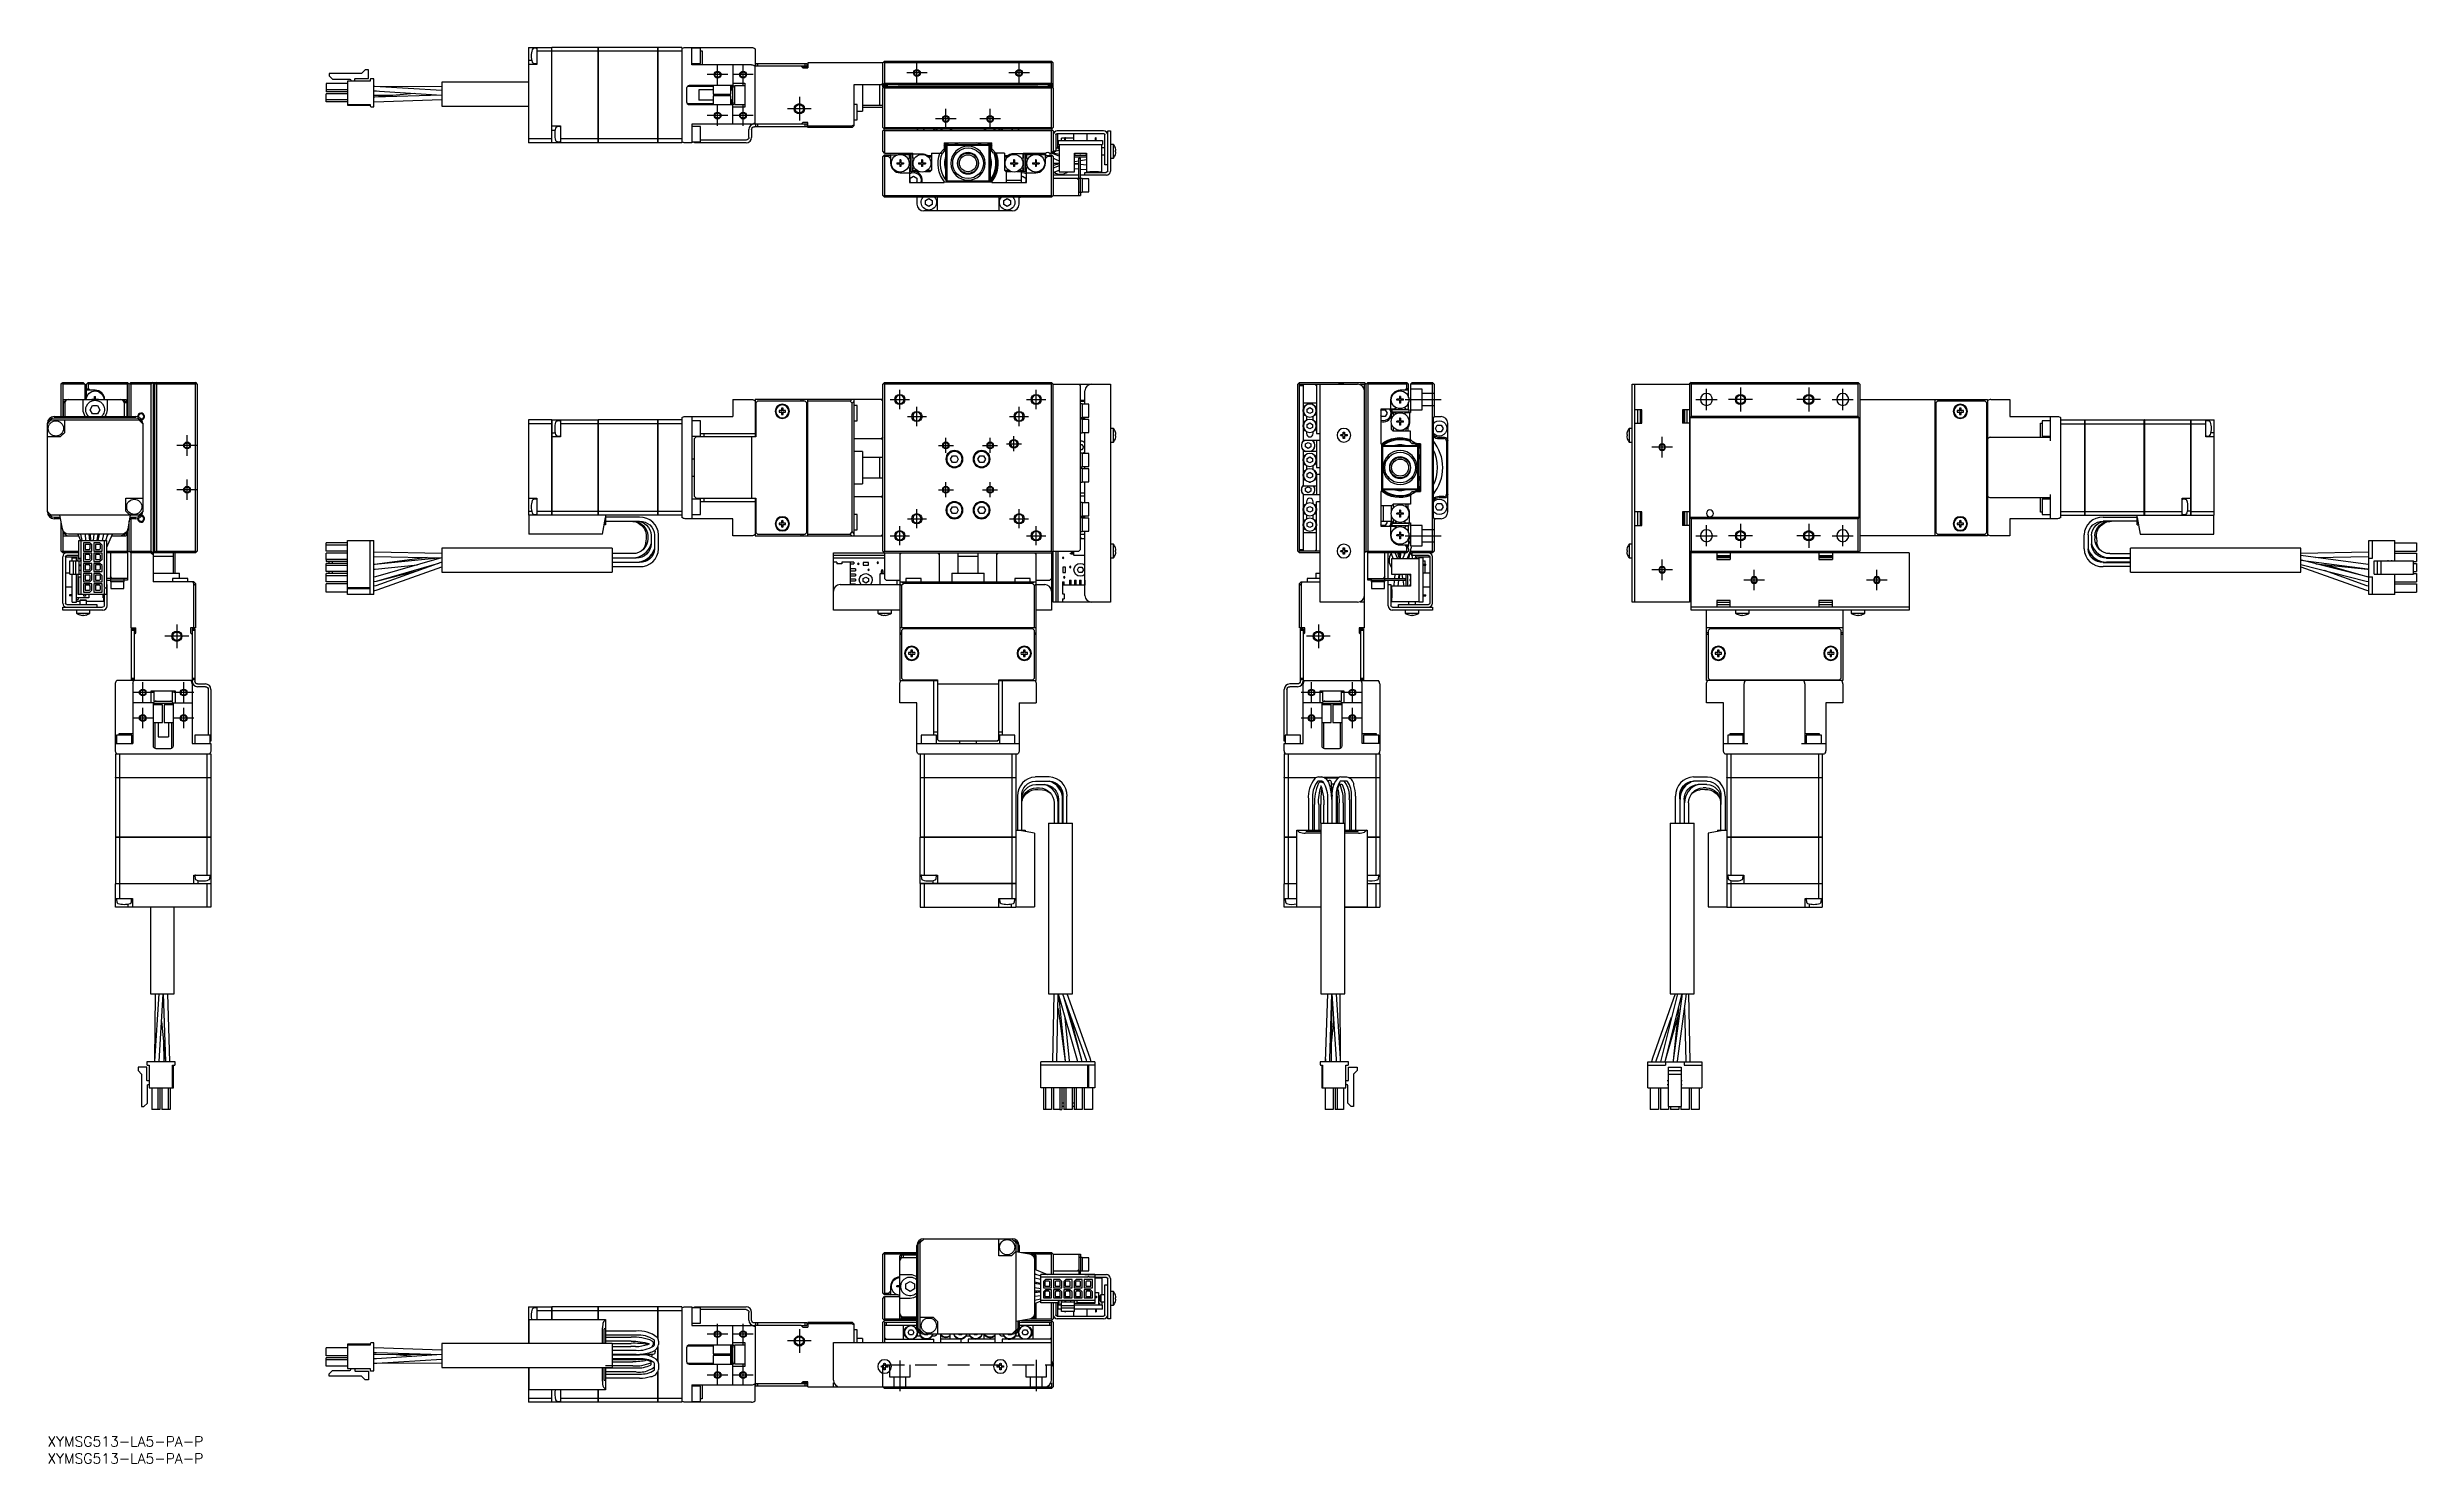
# Model space of a CAD drawing. Extents: x 0 to 695, y -8 to 408.
import ezdxf

# ---------------------------------------------------------------- set-up
doc = ezdxf.new("R2010")
doc.units = 0
doc.header["$LTSCALE"] = 0.5
doc.linetypes.add('CENTER', pattern=[50.8, 31.75, -6.35, 6.35, -6.35])
doc.linetypes.add('DASHED', pattern=[19.05, 12.7, -6.35])
for name, color, linetype in [('MSM_CENTER', 1, 'CENTER'), ('MSM_CONTINUOUS', 7, 'CONTINUOUS'), ('MSM_DASHED', 4, 'DASHED'), ('MSM_NARROW', 5, 'CONTINUOUS'), ('MSM_PART_NUMBER', 7, 'CONTINUOUS')]:
    doc.layers.add(name, color=color, linetype=linetype)
doc.styles.get("Standard").update_dxf_attribs({"font": 'txt.shx', "height": 1, "bigfont": 'bigfont.shx'})

msp = doc.modelspace()

# ---------------------------------------------------------------- texts
at = {"layer": 'MSM_PART_NUMBER'}
for p in [(0, -3), (0, -8)]:
    msp.add_text('XYMSG513-LA5-PA-P', height=3, dxfattribs=at).set_placement(p)

# ---------------------------------------------------------------- linework, layer by layer
at = {"layer": 'MSM_CENTER'}
for p, q in [((199.67, 399.65), (193.67, 399.65)), ((196.67, 396.65), (196.67, 402.65)), ((207.17, 399.65), (201.17, 399.65)), ((204.17, 396.65), (204.17, 402.65)), ((258.17, 400.15), (252.17, 400.15)), ((255.17, 397.15), (255.17, 403.15)), ((288.17, 400.15), (282.17, 400.15)), ((285.17, 397.15), (285.17, 403.15)), ((196.67, 384.65), (196.67, 390.65)), ((204.17, 384.65), (204.17, 390.65)), ((224.17, 389.65), (217.17, 389.65)), ((220.67, 393.15), (220.67, 386.15)), ((263.67, 383.65), (263.67, 389.65)), ((276.67, 383.65), (276.67, 389.65)), ((199.67, 387.65), (193.67, 387.65)), ((207.17, 387.65), (201.17, 387.65)), ((266.67, 386.65), (260.67, 386.65)), ((279.67, 386.65), (273.67, 386.65)), ((250.17, 301.52), (250.17, 307.12)), ((290.17, 301.52), (290.17, 307.12)), ((486.88, 301.22), (486.88, 307.42)), ((496.88, 307.82), (496.88, 300.82)), ((516.88, 307.82), (516.88, 300.82)), ((526.88, 301.22), (526.88, 307.42)), ((247.37, 304.32), (252.97, 304.32)), ((252.37, 299.32), (257.97, 299.32)), ((255.17, 296.52), (255.17, 302.12)), ((282.37, 299.32), (287.97, 299.32)), ((285.17, 296.52), (285.17, 302.12)), ((287.37, 304.32), (292.97, 304.32)), ((398.48, 304.32), (408.98, 304.32)), ((483.78, 304.32), (489.98, 304.32)), ((500.38, 304.32), (493.38, 304.32)), ((520.38, 304.32), (513.38, 304.32)), ((523.78, 304.32), (529.98, 304.32)), ((41, 287.82), (41, 293.82)), ((263.67, 288.62), (263.67, 293.02)), ((276.67, 288.62), (276.67, 293.02)), ((283.62, 289.12), (283.62, 293.52)), ((473.88, 287.32), (473.88, 293.32)), ((44, 290.82), (38, 290.82)), ((261.47, 290.82), (265.87, 290.82)), ((274.47, 290.82), (278.87, 290.82)), ((281.42, 291.32), (285.82, 291.32)), ((476.88, 290.32), (470.88, 290.32)), ((41, 274.82), (41, 280.82)), ((263.67, 275.62), (263.67, 280.02)), ((276.67, 275.62), (276.67, 280.02)), ((44, 277.82), (38, 277.82)), ((255.17, 266.52), (255.17, 272.12)), ((261.47, 277.82), (265.87, 277.82)), ((274.47, 277.82), (278.87, 277.82)), ((285.17, 266.52), (285.17, 272.12)), ((247.37, 264.32), (252.97, 264.32)), ((250.17, 261.52), (250.17, 267.12)), ((252.37, 269.32), (257.97, 269.32)), ((282.37, 269.32), (287.97, 269.32)), ((287.37, 264.32), (292.97, 264.32)), ((290.17, 261.52), (290.17, 267.12)), ((398.48, 264.32), (408.98, 264.32)), ((483.78, 264.32), (489.98, 264.32)), ((486.88, 261.22), (486.88, 267.42)), ((500.38, 264.32), (493.38, 264.32)), ((496.88, 267.82), (496.88, 260.82)), ((520.38, 264.32), (513.38, 264.32)), ((516.88, 267.82), (516.88, 260.82)), ((523.78, 264.32), (529.98, 264.32)), ((526.88, 261.22), (526.88, 267.42)), ((473.88, 251.32), (473.88, 257.32)), ((476.88, 254.32), (470.88, 254.32)), ((503.88, 251.32), (497.88, 251.32)), ((500.88, 248.32), (500.88, 254.32)), ((539.88, 251.32), (533.88, 251.32)), ((536.88, 248.32), (536.88, 254.32)), ((38, 238.32), (38, 231.32)), ((372.98, 238.32), (372.98, 231.32)), ((41.5, 234.82), (34.5, 234.82)), ((376.48, 234.82), (369.48, 234.82)), ((31, 218.32), (25, 218.32)), ((28, 215.32), (28, 221.32)), ((43, 218.32), (37, 218.32)), ((40, 215.32), (40, 221.32)), ((373.98, 218.32), (367.98, 218.32)), ((370.98, 215.32), (370.98, 221.32)), ((385.98, 218.32), (379.98, 218.32)), ((382.98, 215.32), (382.98, 221.32)), ((31, 210.82), (25, 210.82)), ((28, 207.82), (28, 213.82)), ((43, 210.82), (37, 210.82)), ((40, 207.82), (40, 213.82)), ((373.98, 210.82), (367.98, 210.82)), ((370.98, 207.82), (370.98, 213.82)), ((385.98, 210.82), (379.98, 210.82)), ((382.98, 207.82), (382.98, 213.82)), ((199.67, 30), (193.67, 30)), ((196.67, 27), (196.67, 33)), ((207.17, 30), (201.17, 30)), ((204.17, 27), (204.17, 33)), ((224.17, 28), (217.17, 28)), ((220.67, 31.5), (220.67, 24.5)), ((196.67, 15), (196.67, 21)), ((204.17, 15), (204.17, 21)), ((250.17, 22.3), (250.17, 13.3)), ((290.17, 22.5), (290.17, 13.3)), ((199.67, 18), (193.67, 18)), ((207.17, 18), (201.17, 18))]:
    msp.add_line(p, q, dxfattribs=at)
at = {"layer": 'MSM_CONTINUOUS'}
for p, q in [((141.17, 407.65), (141.17, 379.65)), ((141.17, 407.65), (148.06, 407.65)), ((141.17, 403.9), (142.12, 403.9)), ((143.47, 407.39), (142.7, 407.32)), ((143.67, 407.65), (143.67, 402.65)), ((148.06, 406.5), (143.67, 406.5)), ((148.06, 379.65), (148.06, 407.65)), ((148.07, 407.64), (148.06, 407.64)), ((148.07, 406.5), (148.06, 406.5)), ((161.67, 407.65), (148.07, 407.65)), ((148.07, 379.65), (148.07, 407.65)), ((161.67, 406.5), (148.07, 406.5)), ((161.67, 379.65), (161.67, 407.65)), ((161.67, 407.64), (161.68, 407.64)), ((161.67, 406.5), (161.68, 406.5)), ((161.68, 407.65), (161.68, 379.65)), ((179.17, 407.65), (161.68, 407.65)), ((179.17, 406.5), (161.68, 406.5)), ((179.17, 379.65), (179.17, 407.65)), ((179.17, 407.64), (179.18, 407.64)), ((179.17, 406.5), (179.18, 406.5)), ((179.18, 407.65), (179.18, 379.65)), ((186.17, 407.65), (179.18, 407.65)), ((186.17, 406.5), (179.18, 406.5)), ((186.17, 407.65), (186.17, 379.65)), ((187.17, 407.65), (206.67, 407.65)), ((189.17, 402.55), (189.17, 407.65)), ((191.67, 407.4), (189.17, 407.4)), ((191.67, 402.9), (191.67, 407.4)), ((191.67, 406.6), (192.17, 406.6)), ((192.17, 406.6), (192.17, 402.55)), ((207.67, 407.27), (207.67, 402.17)), ((245.67, 403.65), (245.17, 403.15)), ((245.42, 403.4), (245.67, 403.15)), ((245.67, 403.65), (294.67, 403.65)), ((295.17, 403.15), (294.67, 403.65)), ((294.67, 403.15), (294.92, 403.4)), ((88.12, 397.03), (81.77, 397.03)), ((81.77, 397.03), (81.77, 394.63)), ((92.2, 400.02), (82.66, 400.02)), ((82.66, 400.02), (82.66, 399.32)), ((82.66, 399.32), (83.66, 398.32)), ((83.66, 398.32), (88.79, 398.32)), ((94.75, 397.76), (88.12, 397.76)), ((88.12, 397.76), (88.12, 390.65)), ((89.07, 398.04), (89.07, 397.76)), ((90.22, 397.76), (90.22, 398.36)), ((90.37, 398.51), (94.22, 398.51)), ((93.22, 401.04), (92.2, 400.02)), ((94.22, 401.04), (93.22, 401.04)), ((94.22, 398.51), (94.22, 401.04)), ((94.75, 398.17), (94.75, 397.76)), ((95.77, 398.47), (95.05, 398.47)), ((95.77, 390.19), (95.77, 398.47)), ((115.77, 397.42), (115.77, 390.42)), ((141.17, 397.42), (115.77, 397.42)), ((143.67, 402.65), (141.17, 402.65)), ((142.7, 402.99), (143.47, 402.92)), ((188.47, 396.55), (200.87, 396.55)), ((189.17, 402.9), (191.67, 402.9)), ((206.67, 402.55), (189.17, 402.55)), ((195.37, 396.55), (195.37, 393.9)), ((200.57, 393.9), (200.57, 396.55)), ((201.07, 396.53), (201.07, 390.78)), ((201.08, 396.53), (201.17, 396.5)), ((201.17, 396.53), (201.08, 396.53)), ((201.17, 402.55), (201.17, 396.53)), ((201.17, 397.15), (204.67, 397.15)), ((201.67, 396.4), (201.67, 390.9)), ((204.67, 396.4), (201.67, 396.4)), ((204.67, 397.15), (204.67, 390.15)), ((207.67, 385.15), (207.67, 402.15)), ((222.87, 402.15), (207.67, 402.15)), ((207.87, 402.15), (207.87, 402.95)), ((207.87, 402.95), (222.87, 402.95)), ((208.37, 402.95), (208.37, 402.15)), ((221.67, 401.65), (221.17, 402.15)), ((223.17, 401.9), (221.42, 401.9)), ((221.67, 401.65), (223.17, 401.65)), ((222.37, 402.15), (222.37, 402.95)), ((222.87, 402.95), (222.87, 402.15)), ((223.17, 403.15), (223.17, 401.65)), ((245.17, 403.15), (223.17, 403.15)), ((295.17, 396.65), (236.67, 396.65)), ((236.67, 396.65), (236.67, 384.65)), ((239.17, 396.65), (239.17, 388.9)), ((244.17, 396.65), (244.17, 390.65)), ((245.17, 397.15), (244.67, 396.65)), ((245.17, 395.95), (245.17, 403.15)), ((245.67, 397.15), (245.17, 396.65)), ((245.17, 396.45), (246.57, 396.45)), ((245.67, 403.15), (245.67, 397.15)), ((294.67, 403.15), (245.67, 403.15)), ((245.67, 397.15), (294.67, 397.15)), ((246.57, 396.15), (246.57, 396.45)), ((295.17, 396.45), (293.77, 396.45)), ((293.77, 396.15), (293.77, 396.45)), ((294.67, 397.15), (294.67, 403.15)), ((295.17, 396.65), (294.67, 397.15)), ((295.17, 395.95), (295.17, 403.15)), ((88.12, 395.23), (81.77, 395.23)), ((88.12, 394.63), (81.77, 394.63)), ((81.77, 391.63), (81.77, 394.03)), ((88.12, 394.03), (81.77, 394.03)), ((88.12, 392.23), (81.77, 392.23)), ((88.12, 391.63), (81.77, 391.63)), ((88.12, 390.9), (94.75, 390.9)), ((88.12, 390.65), (94.75, 390.65)), ((94.75, 390.9), (94.75, 390.49)), ((95.05, 390.19), (95.77, 390.19)), ((96.11, 396.2), (95.77, 396.21)), ((95.98, 396.19), (95.77, 396.2)), ((95.77, 394.9), (95.9, 394.9)), ((95.77, 394.89), (96.55, 394.86)), ((96.44, 393.51), (95.77, 393.51)), ((96.05, 393.04), (95.77, 393.02)), ((95.85, 393.01), (95.77, 393.01)), ((95.77, 391.71), (95.89, 391.71)), ((115.77, 393.65), (95.85, 393.01)), ((95.89, 391.71), (115.77, 392.35)), ((95.9, 394.9), (115.76, 393.65)), ((115.77, 394.96), (95.98, 396.19)), ((107.62, 394.16), (96.05, 393.04)), ((115.77, 396.05), (96.11, 396.2)), ((101.3, 393.55), (96.44, 393.51)), ((115.77, 390.42), (141.17, 390.42)), ((187.67, 391.55), (187.67, 395.75)), ((195.37, 396.15), (187.78, 396.15)), ((187.78, 391.15), (195.37, 391.15)), ((200.87, 390.75), (188.47, 390.75)), ((191.17, 395.15), (191.17, 392.15)), ((195.37, 395.15), (191.17, 395.15)), ((195.37, 392.15), (191.17, 392.15)), ((195.37, 393.9), (200.57, 393.9)), ((195.37, 393.4), (195.37, 390.75)), ((200.57, 393.4), (195.37, 393.4)), ((200.87, 396.15), (200.57, 396.15)), ((200.87, 395.15), (200.57, 395.15)), ((200.57, 390.75), (200.57, 393.4)), ((200.87, 392.15), (200.57, 392.15)), ((200.57, 391.15), (200.87, 391.15)), ((200.87, 395.15), (200.87, 396.15)), ((201.07, 395.95), (200.87, 396.15)), ((200.87, 395.15), (201.07, 394.79)), ((201.07, 392.52), (200.87, 392.15)), ((200.87, 391.15), (200.87, 392.15)), ((200.87, 391.15), (201.07, 391.35)), ((201.16, 390.81), (201.08, 390.78)), ((201.17, 390.78), (201.08, 390.78)), ((201.17, 385.15), (201.17, 390.78)), ((204.67, 390.15), (201.17, 390.15)), ((201.67, 390.9), (204.67, 390.9)), ((237.67, 390.9), (236.67, 390.9)), ((237.67, 386.4), (237.67, 390.9)), ((239.17, 390.65), (245.17, 390.65)), ((239.17, 390.15), (245.17, 390.15)), ((245.67, 396.15), (245.17, 395.65)), ((245.27, 395.85), (245.17, 395.95)), ((245.17, 384.15), (245.17, 395.65)), ((245.27, 395.75), (245.27, 395.95)), ((245.67, 395.65), (245.42, 395.9)), ((246.27, 396.25), (245.57, 396.25)), ((245.67, 396.15), (294.67, 396.15)), ((245.67, 395.65), (245.67, 384.15)), ((294.67, 395.65), (245.67, 395.65)), ((249.67, 396.27), (290.67, 396.27)), ((249.67, 396.27), (249.67, 396.15)), ((290.67, 396.27), (290.67, 396.15)), ((294.77, 396.25), (294.07, 396.25)), ((295.17, 395.65), (294.67, 396.15)), ((294.92, 395.9), (294.67, 395.65)), ((294.67, 384.15), (294.67, 395.65)), ((295.17, 395.95), (295.07, 395.85)), ((295.07, 395.95), (295.07, 395.75)), ((295.17, 395.65), (295.17, 384.15)), ((148.07, 384.65), (150.57, 384.65)), ((148.07, 383.4), (149.01, 383.4)), ((150.36, 384.39), (149.59, 384.32)), ((150.57, 384.65), (150.57, 379.65)), ((206.67, 385.15), (189.17, 385.15)), ((189.17, 385.15), (189.17, 379.65)), ((191.67, 384.4), (189.17, 384.4)), ((191.67, 379.9), (191.67, 384.4)), ((205.87, 381.25), (205.87, 383.55)), ((206.67, 383.55), (206.67, 381.25)), ((222.87, 385.15), (207.47, 385.15)), ((222.87, 384.35), (207.47, 384.35)), ((207.87, 384.35), (207.87, 385.15)), ((208.37, 385.15), (208.37, 384.35)), ((221.17, 385.15), (221.67, 385.65)), ((223.17, 385.65), (221.67, 385.65)), ((222.37, 384.35), (222.37, 385.15)), ((222.87, 385.15), (222.87, 384.35)), ((223.17, 384.15), (223.17, 385.65)), ((223.17, 384.65), (236.06, 384.65)), ((236.17, 384.15), (223.17, 384.15)), ((235.56, 384.15), (236.06, 384.65)), ((236.06, 384.65), (236.67, 384.96)), ((236.67, 384.65), (236.17, 384.15)), ((236.67, 386.4), (237.67, 386.4)), ((237.67, 388.9), (239.17, 388.9)), ((245.17, 384.15), (245.67, 383.65)), ((245.17, 383.15), (245.67, 383.65)), ((245.17, 377.15), (245.17, 383.15)), ((245.42, 383.9), (245.67, 384.15)), ((245.67, 383.15), (245.42, 383.4)), ((245.67, 384.15), (294.67, 384.15)), ((294.67, 383.65), (245.67, 383.65)), ((245.67, 383.15), (245.67, 376.65)), ((294.67, 383.15), (245.67, 383.15)), ((255.17, 383.65), (255.52, 383.3)), ((255.52, 383.3), (284.82, 383.3)), ((284.82, 383.3), (285.17, 383.65)), ((294.67, 384.15), (294.92, 383.9)), ((294.67, 383.65), (295.17, 384.15)), ((294.67, 383.65), (295.17, 383.15)), ((294.92, 383.4), (294.67, 383.15)), ((294.67, 376.65), (294.67, 383.15)), ((295.17, 383.15), (295.17, 377.15)), ((309.97, 383.15), (296.37, 383.15)), ((311.17, 383.15), (311.97, 383.15)), ((311.17, 371.45), (311.17, 383.15)), ((311.97, 383.15), (311.97, 371.35)), ((148.06, 380.81), (141.17, 380.81)), ((148.06, 379.65), (141.17, 379.65)), ((148.07, 380.82), (148.06, 380.82)), ((148.07, 379.66), (148.06, 379.66)), ((161.67, 379.65), (148.07, 379.65)), ((149.59, 379.99), (150.36, 379.92)), ((161.67, 380.81), (150.57, 380.81)), ((161.67, 380.82), (161.68, 380.82)), ((161.67, 379.66), (161.68, 379.66)), ((179.17, 380.81), (161.68, 380.81)), ((179.17, 379.65), (161.68, 379.65)), ((179.17, 380.82), (179.18, 380.82)), ((179.17, 379.66), (179.18, 379.66)), ((186.17, 380.81), (179.18, 380.81)), ((186.17, 379.65), (179.18, 379.65)), ((189.17, 379.65), (187.17, 379.65)), ((189.17, 379.9), (191.67, 379.9)), ((189.87, 379.65), (189.87, 379.9)), ((205.07, 379.65), (189.87, 379.65)), ((190.37, 379.9), (190.37, 379.65)), ((205.07, 380.45), (191.67, 380.45)), ((245.67, 376.65), (245.17, 377.15)), ((245.67, 376.15), (245.17, 375.65)), ((245.17, 364.15), (245.17, 375.65)), ((245.67, 375.65), (245.42, 375.9)), ((245.67, 376.65), (253.97, 376.65)), ((245.67, 376.15), (249.56, 376.15)), ((245.67, 375.65), (245.67, 364.15)), ((246.87, 375.65), (245.67, 375.65)), ((247.47, 376.08), (246.87, 375.65)), ((246.87, 375.65), (247.47, 375.05)), ((247.47, 376.15), (247.47, 373.65)), ((250.17, 376.25), (250.17, 376.65)), ((252.97, 376.15), (250.99, 376.15)), ((252.97, 375.2), (252.97, 376.15)), ((253.77, 376.27), (253.17, 376.27)), ((253.17, 376.27), (253.17, 371.27)), ((253.77, 371.27), (253.77, 376.27)), ((253.97, 375.2), (253.97, 376.65)), ((253.97, 376.45), (256.67, 376.45)), ((258.27, 375.95), (259.47, 375.95)), ((259.47, 375.45), (258.82, 375.45)), ((259.47, 376.65), (262.67, 376.65)), ((259.47, 376.65), (259.47, 371.65)), ((261.97, 376.65), (263.17, 377.86)), ((263.17, 377.15), (262.67, 376.65)), ((263.17, 379.65), (277.17, 379.65)), ((263.17, 379.65), (263.17, 377.15)), ((263.67, 378.35), (264.17, 378.85)), ((263.67, 368.95), (263.67, 378.35)), ((263.97, 378.65), (263.97, 368.65)), ((264.17, 378.85), (264.47, 379.15)), ((276.17, 378.85), (264.17, 378.85)), ((264.47, 379.15), (275.87, 379.15)), ((269.11, 376.62), (269.11, 376.62)), ((275.87, 379.15), (276.17, 378.85)), ((276.37, 378.65), (276.17, 378.85)), ((276.37, 368.65), (276.37, 378.65)), ((276.37, 378.65), (276.67, 378.35)), ((276.67, 378.35), (276.67, 368.95)), ((277.17, 377.15), (277.17, 379.65)), ((277.17, 377.86), (278.38, 376.65)), ((277.67, 376.65), (277.17, 377.15)), ((280.87, 376.65), (277.67, 376.65)), ((280.87, 376.65), (280.87, 371.65)), ((280.87, 375.95), (282.08, 375.95)), ((281.53, 375.45), (280.87, 375.45)), ((286.37, 376.45), (283.67, 376.45)), ((286.37, 376.65), (292.91, 376.65)), ((286.37, 375.2), (286.37, 376.65)), ((287.17, 376.27), (286.57, 376.27)), ((286.57, 376.27), (286.57, 371.27)), ((287.17, 371.27), (287.17, 376.27)), ((287.37, 376.15), (287.37, 375.2)), ((289.36, 376.15), (287.37, 376.15)), ((290.17, 376.25), (290.17, 376.65)), ((290.17, 376.48), (291.69, 376.15)), ((292.91, 376.15), (290.79, 376.15)), ((291.56, 376.65), (292.73, 376.15)), ((292.87, 373.65), (292.87, 376.15)), ((293.47, 375.65), (292.87, 376.08)), ((292.87, 375.05), (293.47, 375.65)), ((294.67, 375.65), (293.47, 375.65)), ((294.23, 376.65), (294.67, 376.65)), ((294.23, 376.15), (294.67, 376.15)), ((296.92, 375.68), (294.63, 376.65)), ((295.17, 377.15), (294.67, 376.65)), ((294.67, 376.15), (295.17, 375.65)), ((294.92, 375.9), (294.67, 375.65)), ((294.67, 364.15), (294.67, 375.65)), ((296.92, 376.24), (294.74, 376.72)), ((295.97, 377.15), (295.17, 377.15)), ((295.17, 375.65), (295.17, 364.15)), ((295.97, 381.95), (295.97, 377.15)), ((295.97, 378.15), (296.47, 378.15)), ((296.47, 382.15), (296.03, 382.15)), ((296.37, 382.35), (309.97, 382.35)), ((296.47, 382.15), (296.47, 378.15)), ((296.76, 378.47), (296.47, 378.47)), ((296.67, 380.35), (296.67, 379.15)), ((296.67, 380.35), (309.67, 380.35)), ((296.67, 379.15), (309.67, 379.15)), ((296.76, 377.76), (296.76, 378.47)), ((296.92, 377.76), (296.76, 377.76)), ((296.92, 379.15), (296.92, 371.15)), ((298.55, 381.04), (297.56, 381.04)), ((297.56, 380.35), (297.56, 381.04)), ((298.55, 380.35), (298.55, 381.15)), ((298.8, 381.15), (298.55, 381.15)), ((298.8, 380.35), (298.8, 381.15)), ((301.17, 381.04), (298.8, 381.04)), ((301.17, 382.35), (301.17, 380.35)), ((301.42, 376.65), (304.92, 376.65)), ((301.42, 371.15), (301.42, 376.65)), ((304.92, 375.95), (301.42, 375.95)), ((304.92, 375.45), (301.42, 375.45)), ((304.92, 376.65), (304.92, 371.15)), ((305.17, 380.35), (305.17, 382.35)), ((307.55, 380.35), (307.55, 381.15)), ((307.8, 381.15), (307.55, 381.15)), ((307.8, 380.35), (307.8, 381.15)), ((309.42, 371.15), (309.42, 379.15)), ((310.37, 378.15), (309.42, 378.15)), ((309.42, 376.15), (310.37, 376.15)), ((309.67, 380.35), (309.67, 379.15)), ((310.37, 373.15), (310.37, 381.95)), ((312.87, 379.15), (311.97, 379.15)), ((312.87, 375.15), (312.87, 379.15)), ((313.43, 378.08), (313.43, 378.1)), ((313.43, 377.35), (313.56, 377.35)), ((313.43, 376.95), (313.43, 377.35)), ((313.56, 376.95), (313.43, 376.95)), ((313.43, 376.2), (313.43, 376.23)), ((249.27, 373.8), (250.07, 373.8)), ((249.27, 373.8), (249.27, 373.51)), ((249.27, 373.51), (250.07, 373.51)), ((249.8, 373.8), (249.8, 373.51)), ((250.42, 374.65), (250.13, 374.65)), ((250.13, 374.65), (250.13, 373.86)), ((250.13, 374.12), (250.42, 374.12)), ((250.13, 373.45), (250.13, 372.65)), ((250.13, 373.18), (250.42, 373.18)), ((250.42, 372.65), (250.13, 372.65)), ((250.27, 370.85), (252.97, 370.85)), ((250.42, 374.65), (250.42, 373.86)), ((250.42, 373.45), (250.42, 372.65)), ((250.48, 373.8), (251.27, 373.8)), ((250.48, 373.51), (251.27, 373.51)), ((250.74, 373.51), (250.74, 373.8)), ((251.27, 373.8), (251.27, 373.51)), ((252.68, 375.03), (252.97, 375.2)), ((252.97, 372.11), (252.68, 372.28)), ((252.97, 372.11), (252.97, 367.95)), ((253.17, 371.27), (253.77, 371.27)), ((253.17, 369.23), (254.17, 369.81)), ((253.17, 368.08), (253.17, 369.23)), ((254.27, 375.03), (253.97, 375.2)), ((253.97, 372.11), (254.27, 372.28)), ((253.97, 371.65), (253.97, 372.11)), ((253.97, 371.65), (255.01, 371.65)), ((254.47, 371.15), (253.97, 371.65)), ((254.17, 369.81), (255.17, 369.23)), ((255.96, 371.15), (254.47, 371.15)), ((255.17, 369.23), (255.17, 368.08)), ((255.67, 373.8), (255.67, 373.51)), ((255.67, 373.8), (256.47, 373.8)), ((255.67, 373.51), (256.47, 373.51)), ((256.2, 373.8), (256.2, 373.51)), ((256.82, 374.65), (256.53, 374.65)), ((256.53, 374.65), (256.53, 373.86)), ((256.53, 374.12), (256.82, 374.12)), ((256.53, 373.45), (256.53, 372.65)), ((256.53, 373.18), (256.82, 373.18)), ((256.82, 372.65), (256.53, 372.65)), ((256.82, 374.65), (256.82, 373.86)), ((256.82, 373.45), (256.82, 372.65)), ((256.88, 373.8), (257.67, 373.8)), ((256.88, 373.51), (257.67, 373.51)), ((257.14, 373.51), (257.14, 373.8)), ((258.97, 371.15), (257.39, 371.15)), ((257.67, 373.8), (257.67, 373.51)), ((258.33, 371.65), (259.47, 371.65)), ((259.47, 371.65), (258.97, 371.15)), ((263.97, 368.65), (263.67, 368.95)), ((263.97, 368.65), (264.47, 368.15)), ((267.01, 370.45), (267.2, 370.45)), ((267.42, 370.23), (267.2, 370.45)), ((267.42, 370.23), (267.25, 370.23)), ((267.31, 374.96), (267.37, 375.03)), ((267.37, 372.28), (267.31, 372.34)), ((267.37, 375.1), (267.37, 375.03)), ((267.37, 372.28), (267.37, 372.21)), ((267.42, 370.09), (267.42, 370.23)), ((269.11, 370.69), (269.11, 370.69)), ((273.15, 370.45), (272.92, 370.23)), ((273.09, 370.23), (272.92, 370.23)), ((272.92, 370.23), (272.92, 370.09)), ((272.92, 370.09), (272.92, 370.09)), ((273.15, 370.45), (273.34, 370.45)), ((276.17, 368.45), (276.67, 368.95)), ((280.87, 371.65), (282.01, 371.65)), ((281.37, 371.15), (280.87, 371.65)), ((282.96, 371.15), (281.37, 371.15)), ((281.37, 371.15), (281.37, 367.95)), ((281.37, 368.65), (285.87, 368.65)), ((282.67, 373.8), (283.47, 373.8)), ((282.67, 373.8), (282.67, 373.51)), ((282.67, 373.51), (283.47, 373.51)), ((283.2, 373.8), (283.2, 373.51)), ((283.53, 374.65), (283.53, 373.86)), ((283.82, 374.65), (283.53, 374.65)), ((283.53, 374.12), (283.82, 374.12)), ((283.53, 373.45), (283.53, 372.65)), ((283.53, 373.18), (283.82, 373.18)), ((283.82, 372.65), (283.53, 372.65)), ((283.82, 374.65), (283.82, 373.86)), ((283.82, 373.45), (283.82, 372.65)), ((283.88, 373.8), (284.67, 373.8)), ((283.88, 373.51), (284.67, 373.51)), ((284.14, 373.51), (284.14, 373.8)), ((285.87, 371.15), (284.39, 371.15)), ((284.67, 373.8), (284.67, 373.51)), ((285.33, 371.65), (286.37, 371.65)), ((286.37, 371.65), (285.87, 371.15)), ((285.87, 367.95), (285.87, 371.15)), ((285.87, 369.64), (286.17, 369.81)), ((286.37, 375.2), (286.08, 375.03)), ((286.08, 372.28), (286.37, 372.11)), ((286.17, 369.81), (287.17, 369.23)), ((286.37, 371.65), (286.37, 372.11)), ((286.57, 371.27), (287.17, 371.27)), ((287.17, 369.23), (287.17, 368.08)), ((287.37, 375.2), (287.67, 375.03)), ((287.67, 372.28), (287.37, 372.11)), ((287.37, 367.95), (287.37, 372.11)), ((287.37, 370.85), (290.07, 370.85)), ((289.07, 373.8), (289.87, 373.8)), ((289.07, 373.8), (289.07, 373.51)), ((289.07, 373.51), (289.87, 373.51)), ((289.6, 373.8), (289.6, 373.51)), ((289.93, 374.65), (289.93, 373.86)), ((290.22, 374.65), (289.93, 374.65)), ((289.93, 374.12), (290.22, 374.12)), ((289.93, 373.45), (289.93, 372.65)), ((289.93, 373.18), (290.22, 373.18)), ((290.22, 372.65), (289.93, 372.65)), ((290.22, 374.65), (290.22, 373.86)), ((290.22, 373.45), (290.22, 372.65)), ((290.28, 373.8), (291.07, 373.8)), ((290.28, 373.51), (291.07, 373.51)), ((290.54, 373.51), (290.54, 373.8)), ((291.07, 373.8), (291.07, 373.51)), ((295.17, 375.12), (296.92, 374.37)), ((295.59, 374.94), (295.17, 374.95)), ((295.17, 373.75), (296.92, 373.71)), ((295.17, 373.57), (296.11, 373.71)), ((295.91, 373.59), (295.17, 373.45)), ((296.92, 373.51), (295.17, 372.94)), ((296.92, 372.93), (295.17, 372.19)), ((295.17, 370.89), (296.92, 371.63)), ((302.67, 370.19), (295.17, 370.19)), ((303.67, 369.15), (295.17, 369.15)), ((296.92, 371.15), (301.42, 371.15)), ((301.42, 374.14), (302.67, 374.36)), ((302.67, 373.52), (301.42, 373.55)), ((302.67, 373.29), (301.42, 373.4)), ((301.42, 372.1), (302.67, 371.98)), ((302.17, 369.15), (302.67, 368.65)), ((302.67, 364.15), (302.67, 375.15)), ((302.67, 375.15), (303.17, 375.15)), ((303.17, 365.15), (303.17, 375.15)), ((303.17, 374.45), (304.92, 374.75)), ((304.92, 373.08), (303.17, 373.24)), ((303.17, 371.94), (304.92, 371.78)), ((304.47, 370.19), (303.17, 370.19)), ((303.67, 369.15), (303.67, 365.15)), ((305.67, 369.05), (303.67, 369.05)), ((304.47, 370.15), (304.47, 370.95)), ((304.47, 370.95), (310.67, 370.95)), ((310.77, 370.15), (304.47, 370.15)), ((304.92, 371.15), (305.92, 371.15)), ((305.67, 365.25), (305.67, 369.05)), ((305.92, 371.15), (305.92, 371.25)), ((305.92, 371.25), (308.42, 371.25)), ((306.72, 371.25), (306.72, 371.15)), ((306.72, 371.15), (307.62, 371.15)), ((307.1, 371.25), (307.1, 371.15)), ((307.25, 371.25), (307.25, 371.15)), ((307.42, 371.15), (307.42, 370.95)), ((307.62, 371.25), (307.62, 371.15)), ((308.42, 371.15), (308.42, 371.25)), ((308.42, 371.15), (309.42, 371.15)), ((311.17, 373.15), (310.37, 373.15)), ((311.97, 375.15), (312.87, 375.15)), ((245.17, 364.15), (245.67, 363.65)), ((245.42, 363.9), (245.67, 364.15)), ((245.67, 364.15), (294.67, 364.15)), ((294.67, 363.65), (245.67, 363.65)), ((252.97, 367.95), (263.17, 367.95)), ((253.39, 367.95), (253.17, 368.08)), ((255.17, 368.08), (254.96, 367.95)), ((255.17, 363.65), (255.17, 361.65)), ((257.67, 362.73), (258.67, 363.31)), ((257.67, 361.58), (257.67, 362.73)), ((258.67, 361), (257.67, 361.58)), ((258.67, 363.31), (259.67, 362.73)), ((259.67, 361.58), (258.67, 361)), ((259.67, 362.73), (259.67, 361.58)), ((261.17, 359.65), (261.17, 363.65)), ((263.17, 367.95), (263.17, 368.15)), ((263.17, 368.15), (277.17, 368.15)), ((264.17, 368.45), (276.17, 368.45)), ((276.17, 368.45), (275.87, 368.15)), ((277.17, 368.15), (277.17, 367.95)), ((277.17, 367.95), (287.37, 367.95)), ((279.17, 363.65), (279.17, 359.65)), ((280.67, 362.73), (281.67, 363.31)), ((280.67, 361.58), (280.67, 362.73)), ((281.67, 361), (280.67, 361.58)), ((281.67, 363.31), (282.67, 362.73)), ((282.67, 361.58), (281.67, 361)), ((282.67, 362.73), (282.67, 361.58)), ((285.87, 363.65), (285.17, 363.53)), ((285.17, 361.65), (285.17, 363.65)), ((287.17, 368.08), (286.96, 367.95)), ((294.67, 364.15), (294.92, 363.9)), ((295.17, 364.15), (294.67, 363.65)), ((295.17, 364.15), (303.17, 364.15)), ((302.67, 365.15), (303.67, 365.15)), ((303.17, 365.15), (303.17, 364.15)), ((303.67, 365.25), (305.67, 365.25)), ((261.17, 359.65), (257.17, 359.65)), ((279.17, 359.65), (261.17, 359.65)), ((283.17, 359.65), (279.17, 359.65)), ((4, 308.82), (4.25, 309.07)), ((4, 299.32), (4, 308.82)), ((4.25, 309.07), (4.5, 309.32)), ((4.25, 309.07), (4.5, 308.82)), ((4.5, 309.32), (10.5, 309.32)), ((11, 308.82), (4.5, 308.82)), ((4.5, 308.82), (4.5, 299.32)), ((10.5, 309.32), (11, 308.82)), ((11, 308.82), (11, 304.32)), ((11.5, 308.82), (11.75, 309.07)), ((11.5, 304.93), (11.5, 308.82)), ((14, 307.02), (11.5, 307.02)), ((12, 307.62), (11.58, 307.02)), ((12, 309.32), (11.75, 309.07)), ((11.75, 309.07), (12, 308.82)), ((12, 309.32), (23.5, 309.32)), ((12, 308.82), (12, 307.62)), ((23.5, 308.82), (12, 308.82)), ((12.6, 307.02), (12, 307.62)), ((24, 308.82), (23.5, 309.32)), ((23.5, 308.82), (23.75, 309.07)), ((23.5, 299.32), (23.5, 308.82)), ((24.5, 309.32), (24, 308.82)), ((24, 299.32), (24, 308.82)), ((24.5, 308.82), (24.25, 309.07)), ((24.5, 309.32), (31.7, 309.32)), ((24.5, 308.82), (24.5, 299.32)), ((30.5, 308.82), (24.5, 308.82)), ((31, 309.32), (30.5, 308.82)), ((30.5, 259.82), (30.5, 308.82)), ((31, 309.32), (31, 250.82)), ((31.2, 309.32), (31.2, 307.92)), ((31.5, 307.92), (31.2, 307.92)), ((31.4, 308.92), (31.4, 308.22)), ((31.75, 309.07), (31.5, 308.82)), ((31.5, 259.82), (31.5, 308.82)), ((31.7, 309.32), (31.8, 309.22)), ((31.7, 309.22), (31.9, 309.22)), ((32, 309.32), (31.75, 309.07)), ((31.75, 309.07), (32, 308.82)), ((32, 309.32), (43.5, 309.32)), ((32, 308.82), (32, 259.82)), ((43.5, 308.82), (32, 308.82)), ((43.75, 309.07), (43.5, 309.32)), ((43.5, 308.82), (43.75, 309.07)), ((43.5, 259.82), (43.5, 308.82)), ((44, 308.82), (43.75, 309.07)), ((44, 308.82), (44, 259.82)), ((245.17, 308.82), (245.67, 309.32)), ((245.17, 259.82), (245.17, 308.82)), ((245.67, 308.82), (245.42, 309.07)), ((245.67, 309.32), (294.67, 309.32)), ((294.67, 308.82), (245.67, 308.82)), ((245.67, 308.82), (245.67, 259.82)), ((294.67, 309.32), (295.17, 308.82)), ((294.92, 309.07), (294.67, 308.82)), ((294.67, 259.82), (294.67, 308.82)), ((295.17, 308.82), (311.97, 308.82)), ((295.17, 244.82), (295.17, 308.82)), ((303.17, 308.32), (302.67, 308.82)), ((303.17, 260.32), (303.17, 308.32)), ((304.47, 302.97), (304.47, 306.82)), ((311.97, 308.82), (311.97, 244.82)), ((367.48, 309.32), (366.98, 308.82)), ((366.98, 259.82), (366.98, 308.82)), ((367.23, 309.07), (367.48, 308.82)), ((367.48, 309.32), (378.98, 309.32)), ((367.48, 259.82), (367.48, 308.82)), ((367.48, 308.82), (384.48, 308.82)), ((368.48, 308.32), (367.48, 308.32)), ((368.48, 308.82), (368.48, 292.14)), ((371.98, 308.82), (372.48, 308.32)), ((372.48, 308.82), (372.48, 294.32)), ((373.48, 244.82), (373.48, 308.82)), ((379.48, 308.82), (378.98, 309.32)), ((378.98, 308.82), (379.23, 309.07)), ((379.08, 309.22), (379.28, 309.22)), ((379.18, 309.22), (379.28, 309.32)), ((379.28, 309.32), (386.48, 309.32)), ((379.58, 308.82), (379.58, 308.92)), ((379.78, 309.32), (379.78, 308.82)), ((380.48, 308.82), (379.98, 309.32)), ((379.98, 308.82), (379.98, 309.32)), ((385.28, 308.82), (386.48, 308.82)), ((386.98, 308.82), (386.48, 309.32)), ((386.73, 309.07), (386.48, 308.82)), ((386.48, 237.32), (386.48, 308.82)), ((386.98, 308.82), (387.48, 309.32)), ((386.98, 259.82), (386.98, 308.82)), ((387.23, 309.07), (387.48, 308.82)), ((387.48, 309.32), (398.98, 309.32)), ((387.48, 308.82), (387.48, 259.82)), ((398.98, 308.82), (387.48, 308.82)), ((399.48, 307.02), (396.98, 307.02)), ((398.98, 307.62), (398.38, 307.02)), ((399.48, 308.82), (398.98, 309.32)), ((398.98, 308.82), (399.23, 309.07)), ((398.98, 307.62), (398.98, 308.82)), ((399.4, 307.02), (398.98, 307.62)), ((399.48, 304.93), (399.48, 308.82)), ((399.98, 308.82), (400.48, 309.32)), ((399.98, 308.82), (399.98, 300.52)), ((406.48, 308.82), (399.98, 308.82)), ((400.48, 309.32), (406.48, 309.32)), ((406.48, 309.32), (406.98, 308.82)), ((406.48, 308.82), (406.73, 309.07)), ((406.48, 259.82), (406.48, 308.82)), ((406.98, 308.82), (406.98, 299.32)), ((465.08, 244.82), (465.08, 308.82)), ((465.08, 308.82), (481.88, 308.82)), ((465.88, 244.82), (465.88, 308.82)), ((481.88, 308.82), (482.13, 309.07)), ((481.88, 308.82), (481.88, 244.82)), ((482.38, 309.32), (482.13, 309.07)), ((482.13, 309.07), (482.38, 308.82)), ((482.38, 309.32), (531.38, 309.32)), ((482.38, 308.82), (482.38, 299.32)), ((531.38, 308.82), (482.38, 308.82)), ((531.88, 308.82), (531.38, 309.32)), ((531.38, 308.82), (531.63, 309.07)), ((531.38, 299.32), (531.38, 308.82)), ((531.88, 308.82), (531.88, 259.82)), ((2, 299.32), (26, 299.32)), ((4.5, 304.32), (23, 304.32)), ((4.7, 303.82), (5.23, 303.82)), ((4.7, 299.32), (4.7, 303.82)), ((5.1, 303.32), (4.7, 303.32)), ((5.1, 303.32), (5.1, 299.32)), ((5.5, 304.32), (5.5, 304.12)), ((10.5, 301.32), (10.5, 304.32)), ((12.56, 301.32), (13.28, 302.57)), ((13.28, 300.07), (12.56, 301.32)), ((13, 304.37), (13.8, 304.37)), ((13, 304.37), (13, 304.32)), ((13.28, 302.57), (14.72, 302.57)), ((14.72, 300.07), (13.28, 300.07)), ((13.54, 304.32), (13.53, 304.37)), ((13.86, 305.22), (14.15, 305.22)), ((13.86, 304.43), (13.86, 305.22)), ((14.15, 304.69), (13.86, 304.69)), ((14.15, 304.43), (14.15, 305.22)), ((14.21, 304.37), (15, 304.37)), ((14.46, 304.32), (14.47, 304.37)), ((14.72, 302.57), (15.44, 301.32)), ((15.44, 301.32), (14.72, 300.07)), ((15, 304.37), (15, 304.32)), ((17.5, 304.32), (17.5, 301.32)), ((22.5, 304.32), (22.5, 303.32)), ((22.5, 303.82), (23.3, 303.82)), ((23.3, 303.32), (22.5, 303.32)), ((22.5, 303.32), (22.5, 299.32)), ((23.5, 303.82), (23, 304.32)), ((23.3, 303.82), (23.3, 299.32)), ((31.39, 263.82), (31.39, 304.82)), ((31.39, 304.82), (31.5, 304.82)), ((187.17, 299.32), (201.17, 299.32)), ((189.17, 299.32), (189.17, 269.32)), ((201.17, 304.32), (206.67, 304.32)), ((201.17, 304.32), (201.17, 299.32)), ((207.67, 304.32), (207.67, 293.32)), ((245.17, 304.32), (207.67, 304.32)), ((208.37, 303.82), (207.87, 303.32)), ((207.87, 303.32), (207.87, 293.32)), ((222.37, 303.82), (208.37, 303.82)), ((215.43, 301.06), (214.75, 301.06)), ((214.75, 300.58), (215.43, 300.58)), ((215.43, 301.74), (215.43, 301.06)), ((215.43, 300.58), (215.43, 299.9)), ((215.91, 301.06), (215.91, 301.74)), ((216.59, 301.06), (215.91, 301.06)), ((215.91, 299.9), (215.91, 300.58)), ((215.91, 300.58), (216.59, 300.58)), ((221.17, 303.82), (221.17, 304.32)), ((221.67, 304.32), (221.67, 303.82)), ((222.87, 303.32), (222.37, 303.82)), ((222.87, 265.32), (222.87, 303.32)), ((223.17, 264.32), (223.17, 304.32)), ((235.56, 303.82), (223.17, 303.82)), ((235.56, 303.82), (236.06, 304.32)), ((236.17, 303.21), (235.56, 303.82)), ((236.67, 303.71), (236.17, 303.21)), ((236.17, 265.43), (236.17, 303.21)), ((236.67, 304.32), (236.67, 264.32)), ((237.67, 302.57), (236.67, 302.57)), ((237.67, 298.07), (237.67, 302.57)), ((244.67, 304.32), (245.17, 303.82)), ((303.17, 304.12), (304.47, 304.12)), ((303.17, 303.82), (304.47, 303.82)), ((303.67, 303.07), (303.17, 303.07)), ((303.17, 299.07), (303.67, 299.07)), ((303.67, 303.07), (303.67, 299.07)), ((305.67, 302.97), (303.67, 302.97)), ((303.67, 299.17), (305.67, 299.17)), ((304.47, 298.47), (304.47, 299.17)), ((305.67, 299.17), (305.67, 302.97)), ((368.48, 303.32), (372.48, 303.32)), ((369.48, 299.34), (369.48, 298.3)), ((369.73, 301.5), (370.48, 301.94)), ((369.73, 300.64), (369.73, 301.5)), ((370.48, 300.2), (369.73, 300.64)), ((370.48, 301.94), (371.23, 301.5)), ((371.23, 300.64), (370.48, 300.2)), ((371.23, 301.5), (371.23, 300.64)), ((371.48, 298.3), (371.48, 299.34)), ((395.43, 301.52), (391.28, 301.52)), ((391.28, 301.52), (391.28, 291.32)), ((391.28, 301.11), (391.4, 301.32)), ((391.4, 299.32), (391.28, 299.53)), ((391.4, 301.32), (392.55, 301.32)), ((392.55, 299.32), (391.4, 299.32)), ((392.55, 301.32), (393.13, 300.32)), ((393.13, 300.32), (392.55, 299.32)), ((394.18, 304.22), (394.18, 301.52)), ((394.48, 300.02), (394.98, 300.52)), ((394.48, 298.53), (394.48, 300.02)), ((394.59, 301.32), (394.59, 300.72)), ((399.59, 301.32), (394.59, 301.32)), ((394.59, 300.72), (399.59, 300.72)), ((394.98, 300.52), (394.98, 299.48)), ((394.98, 300.52), (395.43, 300.52)), ((395.43, 301.52), (395.6, 301.81)), ((395.43, 300.52), (395.6, 300.23)), ((396.77, 304.37), (395.98, 304.37)), ((395.98, 304.08), (395.98, 304.37)), ((396.77, 304.08), (395.98, 304.08)), ((396.51, 304.37), (396.51, 304.08)), ((397.12, 305.22), (396.83, 305.22)), ((396.83, 305.22), (396.83, 304.43)), ((397.12, 304.69), (396.83, 304.69)), ((396.83, 304.02), (396.83, 303.22)), ((396.83, 303.75), (397.12, 303.75)), ((397.12, 303.22), (396.83, 303.22)), ((397.12, 305.22), (397.12, 304.43)), ((397.12, 304.02), (397.12, 303.22)), ((397.98, 304.37), (397.18, 304.37)), ((397.98, 304.08), (397.18, 304.08)), ((397.45, 304.37), (397.45, 304.08)), ((397.98, 304.08), (397.98, 304.37)), ((398.35, 301.81), (398.52, 301.52)), ((398.35, 300.23), (398.52, 300.52)), ((398.52, 301.52), (399.48, 301.52)), ((398.52, 300.52), (399.98, 300.52)), ((399.48, 301.52), (399.48, 303.51)), ((399.58, 304.32), (399.98, 304.32)), ((399.59, 300.72), (399.59, 301.32)), ((399.78, 300.52), (399.78, 297.82)), ((406.98, 299.32), (406.63, 298.97)), ((406.98, 299.32), (408.98, 299.32)), ((467.88, 301.32), (465.88, 301.32)), ((466.68, 301.32), (466.68, 297.32)), ((467.38, 301.32), (467.38, 297.32)), ((467.88, 297.32), (467.88, 301.32)), ((481.88, 301.32), (479.88, 301.32)), ((479.88, 301.32), (479.88, 297.32)), ((480.38, 297.32), (480.38, 301.32)), ((480.58, 297.32), (480.58, 301.32)), ((481.08, 301.32), (481.08, 297.32)), ((482.38, 299.32), (482.03, 298.97)), ((531.38, 299.32), (482.38, 299.32)), ((531.73, 298.97), (531.38, 299.32)), ((531.88, 304.32), (569.38, 304.32)), ((553.88, 304.32), (553.88, 264.32)), ((554.68, 303.82), (554.18, 303.32)), ((554.18, 303.32), (554.18, 265.32)), ((568.68, 303.82), (554.68, 303.82)), ((555.38, 304.32), (555.38, 303.82)), ((555.88, 304.32), (555.88, 303.82)), ((561.14, 301.06), (560.46, 301.06)), ((560.46, 300.58), (561.14, 300.58)), ((561.14, 301.74), (561.14, 301.06)), ((561.14, 300.58), (561.14, 299.9)), ((561.62, 301.06), (561.62, 301.74)), ((562.3, 301.06), (561.62, 301.06)), ((561.62, 299.9), (561.62, 300.58)), ((561.62, 300.58), (562.3, 300.58)), ((569.18, 303.32), (568.68, 303.82)), ((569.18, 265.32), (569.18, 303.32)), ((569.38, 304.32), (569.38, 264.32)), ((570.38, 304.32), (575.88, 304.32)), ((575.88, 304.32), (575.88, 299.32)), ((575.88, 299.32), (589.88, 299.32)), ((587.88, 292.22), (587.88, 299.32)), ((0, 271.32), (0, 297.32)), ((3.75, 293.32), (0, 293.32)), ((1.15, 298.32), (26.84, 298.32)), ((2, 298.94), (26, 298.94)), ((5, 298.32), (5, 294.57)), ((28, 297.32), (28, 271.32)), ((148.06, 298.32), (141.17, 298.32)), ((141.17, 298.32), (141.17, 270.32)), ((148.06, 297.17), (141.17, 297.17)), ((148.06, 270.32), (148.06, 298.32)), ((148.07, 298.31), (148.06, 298.31)), ((148.07, 297.16), (148.06, 297.16)), ((148.07, 298.32), (148.07, 270.32)), ((148.07, 298.32), (161.67, 298.32)), ((148.07, 294.57), (149.01, 294.57)), ((150.57, 293.32), (148.07, 293.32)), ((150.36, 298.05), (149.59, 297.98)), ((149.59, 293.66), (150.36, 293.59)), ((150.57, 298.32), (150.57, 293.32)), ((161.67, 297.17), (150.57, 297.17)), ((161.67, 270.32), (161.67, 298.32)), ((161.67, 298.31), (161.68, 298.31)), ((161.67, 297.16), (161.68, 297.16)), ((161.68, 298.32), (161.68, 270.32)), ((179.17, 298.32), (161.68, 298.32)), ((179.17, 297.17), (161.68, 297.17)), ((179.17, 270.32), (179.17, 298.32)), ((179.17, 298.31), (179.18, 298.31)), ((179.17, 297.16), (179.18, 297.16)), ((179.18, 298.32), (179.18, 270.32)), ((186.17, 298.32), (179.18, 298.32)), ((186.17, 297.17), (179.18, 297.17)), ((186.17, 298.94), (186.17, 269.7)), ((191.67, 298.07), (189.17, 298.07)), ((189.17, 293.57), (191.67, 293.57)), ((190.37, 293.32), (189.87, 292.82)), ((189.87, 275.82), (189.87, 292.82)), ((207.87, 293.32), (190.37, 293.32)), ((191.67, 293.57), (191.67, 298.07)), ((191.67, 294.32), (207.87, 294.32)), ((192.67, 294.32), (192.67, 293.32)), ((206.67, 293.32), (206.67, 275.32)), ((223.17, 294.32), (222.87, 294.32)), ((222.87, 292.57), (223.17, 292.57)), ((236.67, 298.07), (237.67, 298.07)), ((244.67, 292.81), (236.67, 292.81)), ((245.17, 293.31), (244.67, 292.81)), ((244.67, 292.81), (245.17, 292.63)), ((303.17, 298.82), (304.47, 298.82)), ((303.67, 298.57), (303.17, 298.57)), ((303.17, 294.57), (303.67, 294.57)), ((303.67, 298.57), (303.67, 294.57)), ((305.67, 298.47), (303.67, 298.47)), ((303.67, 294.67), (305.67, 294.67)), ((303.67, 294.66), (304.47, 294.66)), ((304.47, 288.47), (304.47, 294.67)), ((305.67, 294.67), (305.67, 298.47)), ((312.87, 295.82), (311.97, 295.82)), ((312.87, 291.82), (312.87, 295.82)), ((313.43, 294.75), (313.43, 294.77)), ((313.43, 294.02), (313.56, 294.02)), ((313.43, 293.62), (313.43, 294.02)), ((313.56, 293.62), (313.43, 293.62)), ((313.43, 292.87), (313.43, 292.89)), ((373.48, 292.32), (368.48, 292.32)), ((369.48, 294.84), (369.48, 294.32)), ((369.73, 297), (370.48, 297.44)), ((369.73, 296.14), (369.73, 297)), ((370.48, 295.7), (369.73, 296.14)), ((370.48, 297.44), (371.23, 297)), ((371.23, 296.14), (370.48, 295.7)), ((371.23, 297), (371.23, 296.14)), ((371.48, 294.32), (371.48, 294.84)), ((372.48, 294.32), (373.48, 294.32)), ((372.48, 292.32), (372.48, 284.32)), ((379.55, 294.02), (380.28, 294.02)), ((380.28, 293.62), (379.55, 293.62)), ((380.28, 294.02), (380.28, 294.75)), ((380.28, 292.89), (380.28, 293.62)), ((380.68, 294.75), (380.68, 294.02)), ((380.68, 294.02), (381.41, 294.02)), ((381.41, 293.62), (380.68, 293.62)), ((380.68, 293.62), (380.68, 292.89)), ((394.48, 295.52), (394.48, 297.11)), ((394.98, 295.02), (394.48, 295.52)), ((394.98, 296.16), (394.98, 295.02)), ((399.98, 295.02), (394.98, 295.02)), ((396.77, 297.97), (395.98, 297.97)), ((395.98, 297.68), (395.98, 297.97)), ((396.77, 297.68), (395.98, 297.68)), ((396.51, 297.97), (396.51, 297.68)), ((397.12, 298.82), (396.83, 298.82)), ((396.83, 298.82), (396.83, 298.03)), ((397.12, 298.29), (396.83, 298.29)), ((396.83, 297.62), (396.83, 296.82)), ((396.83, 297.35), (397.12, 297.35)), ((397.12, 296.82), (396.83, 296.82)), ((397.12, 298.82), (397.12, 298.03)), ((397.12, 297.62), (397.12, 296.82)), ((397.98, 297.97), (397.18, 297.97)), ((397.98, 297.68), (397.18, 297.68)), ((397.45, 297.97), (397.45, 297.68)), ((397.98, 297.68), (397.98, 297.97)), ((398.78, 295.02), (398.78, 295.68)), ((399.28, 296.22), (399.28, 295.02)), ((399.98, 291.82), (399.98, 295.02)), ((399.98, 292.53), (401.18, 291.32)), ((406.63, 298.97), (406.63, 269.67)), ((407.32, 295.82), (407.9, 296.82)), ((407.9, 294.82), (407.32, 295.82)), ((407.9, 296.82), (409.05, 296.82)), ((409.05, 294.82), (407.9, 294.82)), ((408.48, 293.22), (409.98, 293.22)), ((408.48, 292.84), (409.85, 292.84)), ((409.05, 296.82), (409.63, 295.82)), ((409.63, 295.82), (409.05, 294.82)), ((410.6, 292.09), (410.6, 276.55)), ((410.98, 271.32), (410.98, 297.32)), ((463.5, 294.02), (463.63, 294.02)), ((463.63, 293.62), (463.5, 293.62)), ((463.63, 294.77), (463.63, 294.75)), ((463.63, 294.02), (463.63, 293.62)), ((463.63, 292.89), (463.63, 292.87)), ((464.19, 295.82), (464.19, 291.82)), ((465.08, 295.82), (464.19, 295.82)), ((465.88, 297.32), (467.88, 297.32)), ((481.88, 297.32), (479.88, 297.32)), ((531.73, 298.97), (482.03, 298.97)), ((482.03, 298.97), (482.03, 269.67)), ((531.73, 269.67), (531.73, 298.97)), ((553.88, 298.82), (554.18, 298.82)), ((554.18, 298.07), (553.88, 298.07)), ((553.88, 292.57), (554.18, 292.57)), ((569.38, 298.82), (569.18, 298.82)), ((569.38, 294.32), (569.18, 294.32)), ((569.18, 293.32), (569.38, 293.32)), ((570.38, 293.22), (587.88, 293.22)), ((584.88, 297.4), (585.38, 297.4)), ((584.88, 293.22), (584.88, 297.4)), ((585.38, 298.07), (585.38, 293.57)), ((587.88, 298.07), (585.38, 298.07)), ((585.38, 293.57), (587.88, 293.57)), ((590.88, 269.7), (590.88, 298.94)), ((590.88, 298.32), (597.87, 298.32)), ((590.88, 297.17), (597.87, 297.17)), ((597.87, 270.32), (597.87, 298.32)), ((597.88, 298.31), (597.87, 298.31)), ((597.88, 297.16), (597.87, 297.16)), ((597.88, 298.32), (615.37, 298.32)), ((597.88, 298.32), (597.88, 270.32)), ((597.88, 297.17), (615.37, 297.17)), ((615.37, 270.32), (615.37, 298.32)), ((615.38, 298.31), (615.37, 298.31)), ((615.38, 297.16), (615.37, 297.16)), ((615.38, 298.32), (628.98, 298.32)), ((615.38, 298.32), (615.38, 270.32)), ((615.38, 297.17), (628.98, 297.17)), ((628.98, 270.32), (628.98, 298.32)), ((628.98, 298.31), (628.99, 298.31)), ((628.98, 297.16), (628.99, 297.16)), ((628.99, 298.32), (635.88, 298.32)), ((628.99, 298.32), (628.99, 270.32)), ((628.99, 297.17), (633.38, 297.17)), ((633.38, 293.32), (633.38, 298.32)), ((635.88, 293.32), (633.38, 293.32)), ((634.36, 297.98), (633.59, 298.05)), ((633.59, 293.59), (634.36, 293.66)), ((635.88, 294.57), (634.94, 294.57)), ((635.88, 270.32), (635.88, 298.32)), ((189.87, 286.82), (189.17, 286.82)), ((222.97, 289.32), (222.87, 289.32)), ((222.97, 279.32), (222.97, 289.32)), ((223.17, 289.12), (222.97, 289.32)), ((239.17, 289.07), (236.67, 289.07)), ((239.17, 289.07), (239.17, 279.57)), ((245.17, 287.32), (239.17, 287.32)), ((244.17, 287.32), (244.17, 281.32)), ((265.02, 286.82), (265.6, 287.82)), ((265.6, 285.82), (265.02, 286.82)), ((265.6, 287.82), (266.75, 287.82)), ((266.75, 285.82), (265.6, 285.82)), ((266.75, 287.82), (267.33, 286.82)), ((267.33, 286.82), (266.75, 285.82)), ((273.02, 286.82), (273.6, 287.82)), ((273.6, 285.82), (273.02, 286.82)), ((273.6, 287.82), (274.75, 287.82)), ((274.75, 285.82), (273.6, 285.82)), ((274.75, 287.82), (275.33, 286.82)), ((275.33, 286.82), (274.75, 285.82)), ((303.17, 291.07), (303.61, 291.07)), ((303.61, 289.57), (303.17, 289.57)), ((303.67, 288.57), (303.17, 288.57)), ((303.61, 291.07), (304.04, 290.32)), ((304.04, 290.32), (303.61, 289.57)), ((303.67, 288.57), (303.67, 284.57)), ((305.67, 288.47), (303.67, 288.47)), ((305.67, 284.67), (305.67, 288.47)), ((311.97, 291.82), (312.87, 291.82)), ((368.48, 289.5), (368.48, 279.02)), ((372.48, 289.02), (368.48, 289.02)), ((369.23, 291.25), (369.98, 291.69)), ((369.23, 290.39), (369.23, 291.25)), ((369.98, 289.95), (369.23, 290.39)), ((369.73, 287), (370.48, 287.44)), ((369.73, 286.14), (369.73, 287)), ((370.48, 285.7), (369.73, 286.14)), ((369.98, 291.69), (370.73, 291.25)), ((370.73, 290.39), (369.98, 289.95)), ((370.48, 287.44), (371.23, 287)), ((371.23, 286.14), (370.48, 285.7)), ((370.73, 291.25), (370.73, 290.39)), ((371.23, 287), (371.23, 286.14)), ((391.28, 291.32), (391.48, 291.32)), ((391.48, 291.32), (391.48, 277.32)), ((391.48, 290.02), (391.78, 290.32)), ((391.98, 290.52), (391.78, 290.32)), ((391.78, 290.32), (391.78, 278.32)), ((391.98, 290.52), (392.28, 290.82)), ((401.98, 290.52), (391.98, 290.52)), ((392.28, 290.82), (401.68, 290.82)), ((393.42, 287.07), (393.42, 287.07)), ((393.42, 287.07), (393.55, 287.07)), ((393.55, 287.07), (393.78, 287.3)), ((393.55, 287.07), (393.55, 287.24)), ((393.78, 287.48), (393.78, 287.3)), ((394.01, 285.38), (394.01, 285.38)), ((395.6, 287.12), (395.53, 287.12)), ((395.6, 287.12), (395.67, 287.18)), ((398.29, 287.18), (398.35, 287.12)), ((398.42, 287.12), (398.35, 287.12)), ((399.94, 285.38), (399.94, 285.38)), ((400.48, 291.32), (399.98, 291.82)), ((402.98, 291.32), (400.48, 291.32)), ((401.68, 290.82), (401.98, 290.52)), ((402.18, 290.32), (401.98, 290.52)), ((402.18, 278.32), (402.18, 290.32)), ((402.18, 290.32), (402.48, 290.02)), ((402.48, 290.02), (402.48, 278.62)), ((402.98, 291.32), (402.98, 277.32)), ((464.19, 291.82), (465.08, 291.82)), ((554.08, 289.32), (553.88, 289.12)), ((554.08, 289.32), (554.08, 279.32)), ((554.18, 289.32), (554.08, 289.32)), ((569.38, 291.82), (569.18, 291.82)), ((189.17, 281.82), (189.87, 281.82)), ((222.87, 279.32), (222.97, 279.32)), ((222.97, 279.32), (223.17, 279.52)), ((236.67, 279.57), (239.17, 279.57)), ((239.17, 281.32), (245.17, 281.32)), ((303.17, 284.57), (303.67, 284.57)), ((303.67, 284.07), (303.17, 284.07)), ((303.17, 280.07), (303.67, 280.07)), ((303.67, 284.67), (305.67, 284.67)), ((303.67, 284.07), (303.67, 280.07)), ((305.67, 283.97), (303.67, 283.97)), ((303.67, 280.17), (305.67, 280.17)), ((304.47, 280.08), (303.67, 280.08)), ((304.47, 283.97), (304.47, 284.67)), ((304.47, 273.97), (304.47, 280.17)), ((305.67, 280.17), (305.67, 283.97)), ((368.48, 279.02), (372.48, 279.02)), ((369.23, 278.25), (369.98, 278.69)), ((369.23, 277.39), (369.23, 278.25)), ((369.48, 284.84), (369.48, 283.8)), ((369.73, 282.5), (370.48, 282.94)), ((369.73, 281.64), (369.73, 282.5)), ((370.48, 281.2), (369.73, 281.64)), ((369.98, 278.69), (370.73, 278.25)), ((370.48, 282.94), (371.23, 282.5)), ((371.23, 281.64), (370.48, 281.2)), ((370.73, 278.25), (370.73, 277.39)), ((371.23, 282.5), (371.23, 281.64)), ((371.48, 283.8), (371.48, 284.84)), ((372.48, 284.32), (373.48, 284.32)), ((372.48, 282.32), (372.48, 276.32)), ((373.48, 282.32), (372.48, 282.32)), ((392.28, 277.82), (391.48, 278.62)), ((391.98, 278.12), (401.98, 278.12)), ((393.55, 281.57), (393.42, 281.57)), ((393.55, 281.4), (393.55, 281.57)), ((393.78, 281.35), (393.55, 281.57)), ((393.78, 281.35), (393.78, 281.16)), ((402.48, 278.62), (401.68, 277.82)), ((553.88, 279.52), (554.08, 279.32)), ((554.08, 279.32), (554.18, 279.32)), ((23, 275.32), (28, 275.32)), ((23, 271.57), (23, 275.32)), ((141.17, 275.32), (143.67, 275.32)), ((141.17, 271.57), (142.12, 271.57)), ((143.47, 275.05), (142.7, 274.98)), ((143.67, 275.32), (143.67, 270.32)), ((148.06, 271.48), (143.67, 271.48)), ((148.07, 271.48), (148.06, 271.48)), ((161.67, 271.48), (148.07, 271.48)), ((161.67, 271.48), (161.68, 271.48)), ((179.17, 271.48), (161.68, 271.48)), ((179.17, 271.48), (179.18, 271.48)), ((186.17, 271.48), (179.18, 271.48)), ((191.67, 275.07), (189.17, 275.07)), ((189.87, 275.82), (190.37, 275.32)), ((190.37, 275.32), (207.87, 275.32)), ((191.67, 270.57), (191.67, 275.07)), ((207.87, 274.32), (191.67, 274.32)), ((192.67, 275.32), (192.67, 274.32)), ((207.67, 275.32), (207.67, 264.32)), ((207.87, 275.32), (207.87, 265.32)), ((223.17, 276.07), (222.87, 276.07)), ((222.87, 274.32), (223.17, 274.32)), ((236.67, 275.84), (244.67, 275.84)), ((245.17, 276.01), (244.67, 275.84)), ((244.67, 275.84), (245.17, 275.34)), ((265.02, 271.82), (265.6, 272.82)), ((265.6, 270.82), (265.02, 271.82)), ((265.6, 272.82), (266.75, 272.82)), ((266.75, 272.82), (267.33, 271.82)), ((267.33, 271.82), (266.75, 270.82)), ((273.02, 271.82), (273.6, 272.82)), ((273.6, 270.82), (273.02, 271.82)), ((273.6, 272.82), (274.75, 272.82)), ((274.75, 272.82), (275.33, 271.82)), ((275.33, 271.82), (274.75, 270.82)), ((303.17, 276.88), (304.47, 276.88)), ((304.47, 275.95), (303.17, 275.95)), ((303.67, 274.07), (303.17, 274.07)), ((303.67, 274.07), (303.67, 270.07)), ((305.67, 273.97), (303.67, 273.97)), ((305.67, 270.17), (305.67, 273.97)), ((368.48, 276.5), (368.48, 259.82)), ((373.48, 276.32), (368.48, 276.32)), ((369.98, 276.95), (369.23, 277.39)), ((369.48, 274.32), (369.48, 273.8)), ((369.73, 272.5), (370.48, 272.94)), ((369.73, 271.64), (369.73, 272.5)), ((370.48, 271.2), (369.73, 271.64)), ((370.73, 277.39), (369.98, 276.95)), ((370.48, 272.94), (371.23, 272.5)), ((371.23, 271.64), (370.48, 271.2)), ((371.23, 272.5), (371.23, 271.64)), ((371.48, 273.8), (371.48, 274.32)), ((372.48, 259.82), (372.48, 274.32)), ((373.48, 274.32), (372.48, 274.32)), ((391.48, 277.32), (391.28, 277.32)), ((391.28, 277.32), (391.28, 267.12)), ((394.48, 273.12), (391.28, 273.12)), ((391.98, 273.12), (391.98, 268.62)), ((401.68, 277.82), (392.28, 277.82)), ((394.48, 273.12), (394.98, 273.62)), ((394.48, 271.53), (394.48, 273.12)), ((394.98, 273.62), (394.98, 272.48)), ((399.98, 273.62), (394.98, 273.62)), ((397.12, 271.82), (396.83, 271.82)), ((396.83, 271.82), (396.83, 271.03)), ((397.12, 271.29), (396.83, 271.29)), ((397.12, 271.82), (397.12, 271.03)), ((398.78, 272.97), (398.78, 273.62)), ((399.28, 273.62), (399.28, 272.42)), ((401.18, 277.32), (399.98, 276.11)), ((399.98, 276.82), (400.48, 277.32)), ((399.98, 276.82), (399.98, 273.62)), ((400.48, 277.32), (402.98, 277.32)), ((407.32, 272.82), (407.9, 273.82)), ((407.9, 271.82), (407.32, 272.82)), ((407.9, 273.82), (409.05, 273.82)), ((409.05, 271.82), (407.9, 271.82)), ((409.85, 275.8), (408.48, 275.8)), ((409.98, 275.42), (408.48, 275.42)), ((409.05, 273.82), (409.63, 272.82)), ((409.63, 272.82), (409.05, 271.82)), ((467.88, 271.32), (465.88, 271.32)), ((466.68, 271.32), (466.68, 267.32)), ((467.38, 271.32), (467.38, 267.32)), ((467.88, 267.32), (467.88, 271.32)), ((481.88, 271.32), (479.88, 271.32)), ((479.88, 271.32), (479.88, 267.32)), ((480.38, 267.32), (480.38, 271.32)), ((480.58, 267.32), (480.58, 271.32)), ((481.08, 271.32), (481.08, 267.32)), ((554.18, 276.07), (553.88, 276.07)), ((569.18, 276.82), (569.38, 276.82)), ((569.18, 275.32), (569.38, 275.32)), ((569.18, 274.32), (569.38, 274.32)), ((587.88, 275.42), (570.38, 275.42)), ((584.88, 271.24), (584.88, 275.42)), ((585.38, 271.24), (584.88, 271.24)), ((585.38, 275.07), (585.38, 270.57)), ((587.88, 275.07), (585.38, 275.07)), ((587.88, 269.32), (587.88, 276.42)), ((590.88, 271.47), (597.87, 271.47)), ((597.88, 271.47), (597.87, 271.47)), ((597.88, 271.47), (615.37, 271.47)), ((615.38, 271.47), (615.37, 271.47)), ((615.38, 271.47), (626.48, 271.47)), ((626.48, 275.32), (628.98, 275.32)), ((626.48, 270.32), (626.48, 275.32)), ((627.47, 274.98), (626.7, 275.05)), ((628.98, 271.57), (628.05, 271.57)), ((628.98, 271.47), (628.99, 271.47)), ((628.99, 271.47), (635.88, 271.47)), ((26.85, 270.32), (1.15, 270.32)), ((3.81, 269.7), (2, 269.7)), ((3.88, 269.32), (2, 269.32)), ((4.41, 266.31), (3.7, 270.32)), ((4, 259.82), (4, 268.62)), ((4.5, 265.97), (4.5, 259.82)), ((4.5, 264.32), (9.11, 264.32)), ((4.7, 264.82), (4.7, 265.6)), ((4.7, 265.32), (4.94, 265.32)), ((5.23, 264.82), (4.7, 264.82)), ((5.5, 264.52), (5.5, 264.32)), ((21.82, 264.82), (6.18, 264.82)), ((8.9, 264.82), (9.7, 262.92)), ((10.25, 262.92), (9.83, 264.82)), ((11.06, 264.82), (11.22, 262.92)), ((12.43, 262.92), (12.27, 264.82)), ((12.6, 264.32), (12.31, 264.32)), ((12.59, 264.82), (12.63, 262.92)), ((13.66, 264.82), (13.39, 262.92)), ((14.6, 262.92), (14.88, 264.82)), ((15.16, 264.32), (14.8, 264.32)), ((14.8, 264.28), (15, 264.28)), ((14.89, 262.92), (15.26, 264.82)), ((15, 264.32), (15, 264.28)), ((16.48, 264.82), (16.11, 262.9)), ((17.12, 262.92), (17.73, 264.82)), ((17.47, 260.97), (19.1, 264.82)), ((17.79, 264.8), (17.53, 264.19)), ((17.57, 264.32), (17.59, 264.32)), ((18.89, 264.32), (23, 264.32)), ((22.5, 264.95), (22.5, 264.32)), ((23.3, 264.82), (22.5, 264.82)), ((23, 264.32), (23.5, 264.82)), ((23.06, 265.32), (23.3, 265.32)), ((23.3, 265.6), (23.3, 264.82)), ((23.5, 259.82), (23.5, 265.97)), ((24.3, 270.32), (23.59, 266.31)), ((24, 259.82), (24, 268.62)), ((26, 269.32), (24.12, 269.32)), ((26, 269.7), (24.19, 269.7)), ((24.5, 269.32), (24.5, 259.82)), ((179.17, 270.32), (141.17, 270.32)), ((141.27, 270.32), (141.27, 264.82)), ((162.91, 264.82), (141.27, 264.82)), ((142.7, 270.66), (143.47, 270.59)), ((148.07, 270.33), (148.06, 270.33)), ((161.67, 270.33), (161.68, 270.33)), ((162.91, 264.82), (163.77, 269.72)), ((163.77, 267.52), (163.39, 267.52)), ((163.77, 270.32), (163.77, 267.52)), ((173.77, 269.77), (163.77, 269.77)), ((163.77, 268.57), (173.77, 268.57)), ((171.29, 268.57), (171.53, 268.57)), ((176.17, 264.26), (176.17, 263.38)), ((177.17, 264.41), (177.17, 261.93)), ((178.17, 264.57), (178.17, 260.47)), ((179.17, 270.33), (179.18, 270.33)), ((186.17, 270.32), (179.18, 270.32)), ((179.37, 260.47), (179.37, 264.57)), ((201.17, 269.32), (187.17, 269.32)), ((189.17, 270.57), (191.67, 270.57)), ((201.17, 264.32), (201.17, 269.32)), ((206.67, 264.32), (201.17, 264.32)), ((207.67, 264.32), (245.17, 264.32)), ((207.87, 265.32), (208.37, 264.82)), ((208.37, 264.82), (222.37, 264.82)), ((215.43, 268.06), (214.75, 268.06)), ((214.75, 267.58), (215.43, 267.58)), ((215.43, 268.74), (215.43, 268.06)), ((215.43, 267.58), (215.43, 266.9)), ((215.91, 268.06), (215.91, 268.74)), ((216.59, 268.06), (215.91, 268.06)), ((215.91, 267.58), (216.59, 267.58)), ((215.91, 266.9), (215.91, 267.58)), ((221.17, 264.32), (221.17, 264.82)), ((221.67, 264.82), (221.67, 264.32)), ((222.37, 264.82), (222.87, 265.32)), ((223.17, 264.82), (235.56, 264.82)), ((235.56, 264.82), (236.17, 265.43)), ((236.06, 264.32), (235.56, 264.82)), ((236.17, 265.43), (236.67, 264.93)), ((237.67, 270.57), (236.67, 270.57)), ((236.67, 266.07), (237.67, 266.07)), ((237.67, 266.07), (237.67, 270.57)), ((245.17, 264.82), (244.67, 264.32)), ((266.75, 270.82), (265.6, 270.82)), ((274.75, 270.82), (273.6, 270.82)), ((303.17, 270.07), (303.67, 270.07)), ((303.17, 269.82), (304.47, 269.82)), ((303.67, 269.57), (303.17, 269.57)), ((303.17, 265.57), (303.67, 265.57)), ((303.17, 264.82), (304.47, 264.82)), ((303.67, 270.17), (305.67, 270.17)), ((303.67, 269.57), (303.67, 265.57)), ((305.67, 269.47), (303.67, 269.47)), ((303.67, 265.67), (305.67, 265.67)), ((304.47, 269.47), (304.47, 270.17)), ((304.47, 246.82), (304.47, 265.67)), ((305.67, 265.67), (305.67, 269.47)), ((368.48, 265.32), (372.48, 265.32)), ((369.48, 270.34), (369.48, 269.3)), ((369.73, 268), (370.48, 268.44)), ((369.73, 267.14), (369.73, 268)), ((370.48, 266.7), (369.73, 267.14)), ((370.48, 268.44), (371.23, 268)), ((371.23, 267.14), (370.48, 266.7)), ((371.23, 268), (371.23, 267.14)), ((371.48, 269.3), (371.48, 270.34)), ((391.28, 268.62), (394.48, 268.62)), ((391.4, 267.32), (391.28, 267.53)), ((391.28, 267.12), (395.43, 267.12)), ((392.55, 267.32), (391.4, 267.32)), ((393.13, 268.32), (392.55, 267.32)), ((392.96, 268.62), (393.13, 268.32)), ((394.18, 267.12), (394.18, 264.42)), ((394.48, 268.62), (394.48, 270.11)), ((394.98, 268.12), (394.48, 268.62)), ((394.59, 267.92), (394.59, 267.32)), ((399.59, 267.92), (394.59, 267.92)), ((394.59, 267.32), (399.59, 267.32)), ((394.98, 269.16), (394.98, 268.12)), ((394.98, 268.12), (395.43, 268.12)), ((395.6, 268.41), (395.43, 268.12)), ((395.6, 266.83), (395.43, 267.12)), ((396.77, 270.97), (395.98, 270.97)), ((395.98, 270.68), (395.98, 270.97)), ((396.77, 270.68), (395.98, 270.68)), ((396.77, 264.57), (395.98, 264.57)), ((395.98, 264.28), (395.98, 264.57)), ((396.77, 264.28), (395.98, 264.28)), ((396.51, 270.97), (396.51, 270.68)), ((396.51, 264.57), (396.51, 264.28)), ((396.83, 270.62), (396.83, 269.82)), ((396.83, 270.35), (397.12, 270.35)), ((397.12, 269.82), (396.83, 269.82)), ((397.12, 265.42), (396.83, 265.42)), ((396.83, 265.42), (396.83, 264.63)), ((397.12, 264.89), (396.83, 264.89)), ((396.83, 264.22), (396.83, 263.42)), ((397.12, 270.62), (397.12, 269.82)), ((397.12, 265.42), (397.12, 264.63)), ((397.12, 264.22), (397.12, 263.42)), ((397.98, 270.97), (397.18, 270.97)), ((397.98, 270.68), (397.18, 270.68)), ((397.98, 264.57), (397.18, 264.57)), ((397.98, 264.28), (397.18, 264.28)), ((397.45, 270.97), (397.45, 270.68)), ((397.45, 264.57), (397.45, 264.28)), ((397.98, 270.68), (397.98, 270.97)), ((397.98, 264.28), (397.98, 264.57)), ((398.52, 268.12), (398.35, 268.41)), ((398.52, 267.12), (398.35, 266.83)), ((398.52, 268.12), (399.98, 268.12)), ((399.48, 267.12), (398.52, 267.12)), ((399.48, 265.13), (399.48, 267.12)), ((399.81, 264.32), (399.48, 262.8)), ((399.58, 264.32), (399.98, 264.32)), ((399.59, 267.32), (399.59, 267.92)), ((399.78, 268.12), (399.78, 270.82)), ((399.98, 268.12), (399.98, 261.58)), ((406.63, 269.67), (406.98, 269.32)), ((407.1, 269.32), (406.98, 268.62)), ((406.98, 269.32), (406.98, 259.82)), ((408.98, 269.32), (406.98, 269.32)), ((465.88, 267.32), (467.88, 267.32)), ((481.88, 267.32), (479.88, 267.32)), ((482.03, 269.67), (482.38, 269.32)), ((531.73, 269.67), (482.03, 269.67)), ((482.38, 269.32), (482.38, 259.82)), ((531.38, 269.32), (482.38, 269.32)), ((531.38, 269.32), (531.73, 269.67)), ((531.38, 259.82), (531.38, 269.32)), ((569.38, 264.32), (531.88, 264.32)), ((553.88, 270.57), (554.18, 270.57)), ((554.18, 269.82), (553.88, 269.82)), ((554.18, 265.32), (554.68, 264.82)), ((554.68, 264.82), (568.68, 264.82)), ((555.38, 264.82), (555.38, 264.32)), ((555.88, 264.82), (555.88, 264.32)), ((561.14, 268.06), (560.46, 268.06)), ((560.46, 267.58), (561.14, 267.58)), ((561.14, 268.74), (561.14, 268.06)), ((561.14, 267.58), (561.14, 266.9)), ((561.62, 268.06), (561.62, 268.74)), ((562.3, 268.06), (561.62, 268.06)), ((561.62, 266.9), (561.62, 267.58)), ((561.62, 267.58), (562.3, 267.58)), ((568.68, 264.82), (569.18, 265.32)), ((569.18, 269.82), (569.38, 269.82)), ((575.88, 264.32), (570.38, 264.32)), ((589.88, 269.32), (575.88, 269.32)), ((575.88, 269.32), (575.88, 264.32)), ((585.38, 270.57), (587.88, 270.57)), ((590.88, 270.32), (597.87, 270.32)), ((597.68, 260.47), (597.68, 264.57)), ((597.88, 270.33), (597.87, 270.33)), ((597.88, 270.32), (635.88, 270.32)), ((598.88, 264.57), (598.88, 260.47)), ((599.88, 264.41), (599.88, 261.93)), ((600.88, 264.26), (600.88, 263.38)), ((603.28, 269.77), (613.28, 269.77)), ((613.28, 268.57), (603.28, 268.57)), ((605.77, 268.57), (605.53, 268.57)), ((613.28, 267.52), (613.28, 270.32)), ((613.28, 269.72), (614.15, 264.82)), ((613.28, 267.52), (613.67, 267.52)), ((614.15, 264.82), (635.78, 264.82)), ((615.38, 270.33), (615.37, 270.33)), ((626.7, 270.59), (627.47, 270.66)), ((628.98, 270.33), (628.99, 270.33)), ((635.78, 264.82), (635.78, 270.32)), ((4.25, 259.57), (4, 259.82)), ((4.5, 259.82), (4.25, 259.57)), ((4.5, 259.32), (4.25, 259.57)), ((4.5, 259.82), (9.19, 259.82)), ((9.19, 259.32), (4.5, 259.32)), ((4.5, 244.52), (4.5, 258.12)), ((5.3, 258.12), (5.3, 244.52)), ((5.5, 258.47), (5.5, 258.02)), ((9.19, 258.02), (5.5, 258.02)), ((9.19, 258.52), (5.7, 258.52)), ((7.3, 257.82), (8.5, 257.82)), ((7.3, 256.93), (7.3, 257.82)), ((8.5, 256.93), (8.5, 257.82)), ((8.5, 257.57), (9.9, 257.57)), ((9.19, 257.73), (9.19, 262.92)), ((9.19, 262.92), (17.47, 262.92)), ((9.19, 257.73), (9.9, 257.73)), ((9.9, 247.07), (9.9, 262.92)), ((10.63, 262.2), (10.63, 259.8)), ((12.43, 262.2), (10.63, 262.2)), ((10.63, 259.8), (13.03, 259.8)), ((10.63, 259.2), (10.63, 256.8)), ((13.03, 259.2), (10.63, 259.2)), ((12.33, 261.79), (11.08, 261.79)), ((11.08, 261.79), (11.08, 260.32)), ((11.08, 260.32), (12.33, 260.32)), ((12.33, 258.79), (11.08, 258.79)), ((11.08, 258.79), (11.08, 257.32)), ((11.08, 257.32), (12.33, 257.32)), ((12.58, 261.54), (12.33, 261.79)), ((12.33, 260.32), (12.58, 260.57)), ((12.58, 258.54), (12.33, 258.79)), ((12.33, 257.32), (12.58, 257.57)), ((12.43, 262.2), (13.03, 261.6)), ((12.43, 256.8), (13.03, 257.4)), ((12.58, 260.57), (12.58, 261.54)), ((12.58, 257.57), (12.58, 258.54)), ((13.03, 259.8), (13.03, 261.6)), ((13.03, 257.4), (13.03, 259.2)), ((13.63, 262.2), (13.63, 259.8)), ((15.43, 262.2), (13.63, 262.2)), ((13.63, 259.8), (16.03, 259.8)), ((13.63, 259.2), (13.63, 256.8)), ((16.03, 259.2), (13.63, 259.2)), ((15.33, 261.79), (14.08, 261.79)), ((14.08, 261.79), (14.08, 260.32)), ((14.08, 260.32), (15.33, 260.32)), ((15.33, 258.79), (14.08, 258.79)), ((14.08, 258.79), (14.08, 257.32)), ((14.08, 257.32), (15.33, 257.32)), ((15.58, 261.54), (15.33, 261.79)), ((15.33, 260.32), (15.58, 260.57)), ((15.58, 258.54), (15.33, 258.79)), ((15.33, 257.32), (15.58, 257.57)), ((16.03, 261.6), (15.43, 262.2)), ((16.03, 257.4), (15.43, 256.8)), ((15.58, 260.57), (15.58, 261.54)), ((15.58, 257.57), (15.58, 258.54)), ((16.03, 259.8), (16.03, 261.6)), ((16.03, 257.4), (16.03, 259.2)), ((16.76, 249.15), (16.76, 262.92)), ((17.47, 247.07), (17.47, 262.92)), ((17.47, 259.82), (23.5, 259.82)), ((23.5, 259.32), (17.47, 259.32)), ((18.5, 259.32), (18.5, 250.82)), ((23.75, 259.57), (23.5, 259.82)), ((23.5, 259.32), (23.75, 259.57)), ((23.5, 259.32), (23.5, 251.32)), ((24, 259.82), (23.75, 259.57)), ((24, 259.82), (24.25, 259.57)), ((24.25, 259.57), (24.5, 259.82)), ((24.25, 259.57), (24.5, 259.32)), ((24.5, 259.82), (30.5, 259.82)), ((31.7, 259.32), (24.5, 259.32)), ((24.5, 259.32), (24.5, 237.32)), ((30.5, 259.82), (31, 259.32)), ((30.5, 259.32), (31, 258.82)), ((31, 258.32), (37, 258.32)), ((31.2, 259.32), (31.2, 260.72)), ((31.5, 260.72), (31.2, 260.72)), ((31.39, 263.82), (31.5, 263.82)), ((31.4, 260.42), (31.4, 259.72)), ((31.5, 259.82), (31.75, 259.57)), ((31.8, 259.42), (31.7, 259.32)), ((31.9, 259.42), (31.7, 259.42)), ((32, 259.82), (31.75, 259.57)), ((31.75, 259.57), (32, 259.32)), ((32, 259.82), (43.5, 259.82)), ((43.5, 259.32), (32, 259.32)), ((37, 253.32), (37, 259.32)), ((37.5, 253.32), (37.5, 259.32)), ((43.75, 259.57), (43.5, 259.82)), ((43.5, 259.32), (43.75, 259.57)), ((43.75, 259.57), (44, 259.82)), ((81.77, 261.6), (81.77, 262.2)), ((88.12, 262.2), (81.77, 262.2)), ((88.12, 261.6), (81.77, 261.6)), ((81.77, 259.8), (81.77, 261.6)), ((88.12, 259.8), (81.77, 259.8)), ((81.77, 257.4), (81.77, 259.2)), ((88.12, 259.2), (81.77, 259.2)), ((81.77, 257.4), (81.77, 256.8)), ((88.12, 257.4), (81.77, 257.4)), ((88.12, 247.07), (88.12, 262.92)), ((88.12, 262.92), (95.77, 262.92)), ((94.75, 247.07), (94.75, 262.92)), ((95.77, 247.07), (95.77, 262.92)), ((95.88, 259.52), (95.77, 259.52)), ((95.77, 258.22), (95.86, 258.22)), ((95.77, 258.22), (95.92, 258.22)), ((95.86, 258.22), (115.77, 257.82)), ((115.77, 259.12), (95.88, 259.52)), ((111.47, 257.91), (96.02, 255.86)), ((115.65, 257.81), (96.05, 255.85)), ((115.69, 257.82), (96.27, 252.29)), ((115.77, 260.67), (115.77, 253.67)), ((165.77, 260.67), (115.77, 260.67)), ((165.77, 260.67), (165.77, 253.67)), ((171.77, 259.07), (165.77, 259.07)), ((165.77, 257.87), (172.77, 257.87)), ((172.77, 257.77), (165.77, 257.77)), ((173.49, 257.92), (172.27, 257.77)), ((172.77, 257.87), (173.48, 257.93)), ((173.48, 257.93), (173.51, 257.93)), ((173.51, 257.93), (173.49, 257.92)), ((175.7, 263.8), (175.58, 262.42)), ((178.16, 260.47), (178.17, 260.51)), ((230.67, 242.52), (230.67, 259.32)), ((230.67, 259.32), (294.67, 259.32)), ((245.67, 258.52), (230.67, 258.52)), ((230.67, 257.82), (245.67, 257.82)), ((245.67, 259.32), (245.17, 259.82)), ((245.42, 259.57), (245.67, 259.82)), ((245.67, 259.82), (294.67, 259.82)), ((245.67, 259.32), (245.67, 251.82)), ((250.17, 259.32), (250.17, 221.82)), ((250.17, 258.82), (250.67, 259.32)), ((261.19, 259.32), (261.69, 258.82)), ((261.69, 258.82), (261.87, 259.32)), ((261.69, 258.82), (261.69, 250.82)), ((267.17, 259.32), (267.17, 253.32)), ((267.17, 258.32), (273.17, 258.32)), ((273.17, 253.32), (273.17, 259.32)), ((278.48, 259.32), (278.66, 258.82)), ((278.66, 258.82), (279.16, 259.32)), ((278.66, 250.82), (278.66, 258.82)), ((289.67, 259.32), (290.17, 258.82)), ((290.17, 221.82), (290.17, 259.32)), ((294.67, 259.82), (294.92, 259.57)), ((295.17, 259.82), (294.67, 259.32)), ((294.67, 259.32), (294.67, 242.52)), ((295.17, 259.82), (302.67, 259.82)), ((295.97, 259.82), (295.97, 244.82)), ((296.67, 244.82), (296.67, 259.82)), ((300.17, 259.21), (300.17, 259.01)), ((300.17, 259.21), (300.42, 259.21)), ((300.42, 259.01), (300.17, 259.01)), ((300.42, 259.21), (300.49, 259.33)), ((300.49, 258.9), (300.42, 259.01)), ((301.22, 259.33), (300.49, 259.33)), ((301.22, 258.9), (300.49, 258.9)), ((300.78, 258.9), (300.78, 259.33)), ((301.22, 258.67), (301.22, 259.82)), ((304.47, 258.57), (301.32, 258.57)), ((302.67, 259.82), (303.17, 260.32)), ((303.17, 263.47), (304.47, 263.47)), ((312.87, 261.82), (311.97, 261.82)), ((311.97, 257.82), (312.87, 257.82)), ((312.87, 257.82), (312.87, 261.82)), ((313.43, 260.75), (313.43, 260.77)), ((313.43, 260.02), (313.56, 260.02)), ((313.43, 259.62), (313.43, 260.02)), ((313.56, 259.62), (313.43, 259.62)), ((313.43, 258.87), (313.43, 258.89)), ((366.98, 259.82), (367.48, 259.32)), ((367.48, 259.82), (367.23, 259.57)), ((367.48, 260.32), (368.48, 260.32)), ((373.48, 259.82), (367.48, 259.82)), ((373.48, 259.32), (367.48, 259.32)), ((372.48, 260.32), (371.98, 259.82)), ((379.55, 260.02), (380.28, 260.02)), ((380.28, 259.62), (379.55, 259.62)), ((380.28, 260.02), (380.28, 260.75)), ((380.28, 258.89), (380.28, 259.62)), ((380.68, 260.75), (380.68, 260.02)), ((380.68, 260.02), (381.41, 260.02)), ((381.41, 259.62), (380.68, 259.62)), ((380.68, 259.62), (380.68, 258.89)), ((386.48, 259.82), (386.73, 259.57)), ((386.48, 259.32), (386.98, 259.82)), ((387.23, 259.57), (386.98, 259.82)), ((387.48, 259.82), (387.23, 259.57)), ((387.23, 259.57), (387.48, 259.32)), ((387.48, 259.82), (398.98, 259.82)), ((398.98, 259.32), (387.48, 259.32)), ((387.48, 251.32), (387.48, 259.32)), ((392.48, 250.82), (392.48, 259.32)), ((393.51, 251.82), (393.51, 259.32)), ((394.21, 259.32), (394.95, 257.57)), ((394.48, 257.57), (394.48, 253.07)), ((402.48, 257.57), (394.48, 257.57)), ((396.26, 257.57), (395.51, 259.32)), ((396.83, 257.57), (396.27, 259.32)), ((396.92, 258.58), (396.78, 259.32)), ((396.83, 263.95), (397.12, 263.95)), ((397.12, 263.42), (396.83, 263.42)), ((396.9, 259.32), (397.03, 258.38)), ((396.98, 261.62), (399.48, 261.62)), ((397.07, 259.32), (397.04, 257.57)), ((398.44, 259.32), (397.7, 257.57)), ((398.26, 258.9), (398.27, 259.32)), ((398.38, 261.62), (398.98, 261.02)), ((398.98, 261.02), (399.4, 261.62)), ((398.98, 259.82), (398.98, 261.02)), ((399.23, 259.57), (398.98, 259.82)), ((398.98, 259.32), (399.23, 259.57)), ((399, 257.57), (399.98, 259.87)), ((399.48, 259.82), (399.23, 259.57)), ((399.48, 263.71), (399.48, 261.58)), ((399.98, 262.94), (399.48, 261.76)), ((399.48, 260.26), (399.48, 259.82)), ((399.57, 257.57), (400.04, 259.76)), ((399.98, 260.26), (399.98, 259.82)), ((399.98, 259.82), (406.48, 259.82)), ((400.48, 259.32), (399.98, 259.82)), ((400.48, 258.52), (400.48, 259.32)), ((406.48, 259.32), (400.48, 259.32)), ((405.28, 258.52), (400.48, 258.52)), ((401.08, 257.57), (401.08, 257.73)), ((401.08, 257.73), (401.79, 257.73)), ((401.48, 258.52), (401.48, 258.02)), ((405.48, 258.02), (401.48, 258.02)), ((401.79, 257.73), (401.79, 258.02)), ((402.48, 257.82), (402.48, 244.82)), ((403.68, 257.82), (402.48, 257.82)), ((403.68, 257.82), (403.68, 244.82)), ((405.48, 258.02), (405.48, 258.47)), ((405.68, 258.12), (405.68, 244.52)), ((406.73, 259.57), (406.48, 259.82)), ((406.73, 259.57), (406.48, 259.32)), ((406.48, 244.52), (406.48, 258.12)), ((406.98, 259.82), (406.73, 259.57)), ((463.5, 260.02), (463.63, 260.02)), ((463.63, 259.62), (463.5, 259.62)), ((463.63, 260.77), (463.63, 260.75)), ((463.63, 260.02), (463.63, 259.62)), ((463.63, 258.89), (463.63, 258.87)), ((464.19, 261.82), (464.19, 257.82)), ((465.08, 261.82), (464.19, 261.82)), ((464.19, 257.82), (465.08, 257.82)), ((482.13, 259.57), (481.88, 259.82)), ((482.38, 259.82), (482.13, 259.57)), ((482.13, 259.57), (482.38, 259.32)), ((482.38, 259.82), (531.38, 259.82)), ((482.38, 242.52), (482.38, 259.32)), ((546.38, 259.32), (482.38, 259.32)), ((489.88, 259.32), (489.88, 257.32)), ((489.88, 258.52), (493.88, 258.52)), ((493.88, 258.02), (489.88, 258.02)), ((493.88, 257.82), (489.88, 257.82)), ((489.88, 257.32), (493.88, 257.32)), ((493.88, 259.32), (493.88, 257.32)), ((519.88, 259.32), (519.88, 257.32)), ((519.88, 258.52), (523.88, 258.52)), ((523.88, 258.02), (519.88, 258.02)), ((523.88, 257.82), (519.88, 257.82)), ((519.88, 257.32), (523.88, 257.32)), ((523.88, 259.32), (523.88, 257.32)), ((531.63, 259.57), (531.38, 259.82)), ((531.38, 259.32), (531.63, 259.57)), ((531.88, 259.82), (531.63, 259.57)), ((546.38, 259.32), (546.38, 242.52)), ((598.89, 260.47), (598.88, 260.51)), ((601.36, 263.8), (601.48, 262.42)), ((603.57, 257.93), (603.54, 257.93)), ((603.54, 257.93), (603.57, 257.92)), ((604.28, 257.87), (603.57, 257.93)), ((603.57, 257.92), (604.78, 257.77)), ((611.28, 257.87), (604.28, 257.87)), ((604.28, 257.77), (611.28, 257.77)), ((605.28, 259.07), (611.28, 259.07)), ((611.28, 253.67), (611.28, 260.67)), ((661.28, 260.67), (611.28, 260.67)), ((661.28, 253.67), (661.28, 260.67)), ((681.18, 259.52), (661.28, 259.12)), ((681.04, 255.86), (661.28, 258.48)), ((665.58, 257.91), (681.13, 258.22)), ((681.28, 259.52), (681.11, 259.52)), ((681.13, 258.22), (681.28, 258.22)), ((681.28, 259.52), (681.18, 259.52)), ((681.28, 262.92), (688.93, 262.92)), ((681.28, 247.07), (681.28, 262.92)), ((681.28, 257.73), (682.3, 257.73)), ((682.3, 257.73), (682.3, 262.92)), ((688.93, 256.93), (688.93, 262.92)), ((688.93, 262.2), (695.28, 262.2)), ((688.93, 259.8), (695.28, 259.8)), ((688.93, 259.2), (695.28, 259.2)), ((695.28, 262.2), (695.28, 259.8)), ((695.28, 259.2), (695.28, 256.8)), ((6.62, 253.32), (5.3, 253.32)), ((6.5, 255.95), (6.5, 255.7)), ((6.62, 255.95), (6.5, 255.95)), ((6.62, 255.7), (6.5, 255.7)), ((6.62, 253.07), (6.62, 256.93)), ((6.62, 256.93), (9.65, 256.93)), ((6.62, 253.07), (9.65, 253.07)), ((7.3, 244.82), (7.3, 253.07)), ((7.64, 253.07), (7.64, 256.93)), ((8.34, 253.07), (8.34, 256.93)), ((8.5, 257.03), (9.05, 257.03)), ((8.5, 244.82), (8.5, 253.07)), ((9, 247.07), (9, 253.07)), ((9.05, 257.03), (9.05, 256.93)), ((9.19, 247.07), (9.19, 252.27)), ((9.19, 252.27), (9.9, 252.27)), ((9.34, 253.07), (9.34, 256.93)), ((9.34, 255.83), (9.9, 255.83)), ((9.34, 255.57), (9.9, 255.57)), ((9.34, 254.18), (9.9, 254.18)), ((10.63, 256.8), (12.43, 256.8)), ((10.63, 256.2), (10.63, 253.8)), ((13.03, 256.2), (10.63, 256.2)), ((10.63, 253.8), (12.43, 253.8)), ((10.63, 253.2), (10.63, 250.8)), ((13.03, 253.2), (10.63, 253.2)), ((10.63, 250.8), (12.43, 250.8)), ((12.33, 255.79), (11.08, 255.79)), ((11.08, 255.79), (11.08, 254.32)), ((11.08, 254.32), (12.33, 254.32)), ((12.33, 252.79), (11.08, 252.79)), ((11.08, 252.79), (11.08, 251.32)), ((11.08, 251.32), (12.33, 251.32)), ((12.58, 255.54), (12.33, 255.79)), ((12.33, 254.32), (12.58, 254.57)), ((12.58, 252.54), (12.33, 252.79)), ((12.33, 251.32), (12.58, 251.57)), ((12.43, 253.8), (13.03, 254.4)), ((12.43, 250.8), (13.03, 251.4)), ((12.58, 254.57), (12.58, 255.54)), ((12.58, 251.57), (12.58, 252.54)), ((13.03, 254.4), (13.03, 256.2)), ((13.03, 251.4), (13.03, 253.2)), ((13.63, 256.8), (15.43, 256.8)), ((13.63, 256.2), (13.63, 253.8)), ((15.43, 256.2), (13.63, 256.2)), ((13.63, 253.8), (16.03, 253.8)), ((13.63, 253.2), (13.63, 250.8)), ((15.43, 253.2), (13.63, 253.2)), ((13.63, 250.8), (16.03, 250.8)), ((15.33, 255.79), (14.08, 255.79)), ((14.08, 255.79), (14.08, 254.32)), ((14.08, 254.32), (15.33, 254.32)), ((15.33, 252.79), (14.08, 252.79)), ((14.08, 252.79), (14.08, 251.32)), ((14.08, 251.32), (15.33, 251.32)), ((15.58, 255.54), (15.33, 255.79)), ((15.33, 254.32), (15.58, 254.57)), ((15.58, 252.54), (15.33, 252.79)), ((15.33, 251.32), (15.58, 251.57)), ((16.03, 255.6), (15.43, 256.2)), ((16.03, 252.6), (15.43, 253.2)), ((15.58, 254.57), (15.58, 255.54)), ((15.58, 251.57), (15.58, 252.54)), ((16.03, 253.8), (16.03, 255.6)), ((16.03, 250.8), (16.03, 252.6)), ((23.5, 251.82), (17.47, 251.82)), ((17.47, 251.32), (18.5, 251.32)), ((19, 251.82), (18.5, 252.32)), ((22.5, 251.32), (18.5, 251.32)), ((22.5, 250.82), (18.5, 250.82)), ((18.6, 250.82), (18.6, 248.82)), ((22.4, 248.82), (22.4, 250.82)), ((22.5, 250.82), (22.5, 251.82)), ((23.5, 251.32), (22.5, 251.32)), ((31, 253.32), (38.75, 253.32)), ((43, 250.82), (31, 250.82)), ((41.25, 251.82), (36.75, 251.82)), ((36.75, 251.82), (36.75, 250.82)), ((38.75, 251.82), (38.75, 253.32)), ((41.25, 250.82), (41.25, 251.82)), ((43, 250.21), (42.69, 250.82)), ((43, 250.82), (43.5, 250.32)), ((43.5, 250.32), (43.5, 237.32)), ((88.12, 256.8), (81.77, 256.8)), ((88.12, 256.2), (81.77, 256.2)), ((81.77, 255.6), (81.77, 256.2)), ((88.12, 255.6), (81.77, 255.6)), ((81.77, 253.8), (81.77, 255.6)), ((88.12, 253.8), (81.77, 253.8)), ((88.12, 253.2), (81.77, 253.2)), ((81.77, 252.6), (81.77, 253.2)), ((81.77, 250.8), (81.77, 252.6)), ((88.12, 252.6), (81.77, 252.6)), ((88.12, 250.8), (81.77, 250.8)), ((82.66, 256.2), (82.66, 256.8)), ((82.66, 253.2), (82.66, 253.8)), ((83.66, 256.2), (83.66, 256.8)), ((83.66, 253.2), (83.66, 253.8)), ((96.05, 255.85), (95.77, 255.83)), ((95.77, 254.53), (96.18, 254.56)), ((96.27, 252.29), (95.77, 252.18)), ((95.77, 250.86), (96.62, 251.04)), ((95.77, 250.85), (96.54, 250.99)), ((96.18, 254.56), (108.59, 255.8)), ((115.77, 256.56), (96.37, 249.67)), ((96.54, 250.99), (108.85, 254.1)), ((96.62, 251.04), (114.84, 256.23)), ((96.81, 248.45), (115.77, 255.18)), ((115.77, 253.67), (165.77, 253.67)), ((165.77, 256.57), (172.77, 256.57)), ((173.77, 256.47), (165.77, 256.47)), ((165.77, 255.27), (173.77, 255.27)), ((231.67, 256.57), (230.67, 256.57)), ((231.67, 256.57), (231.67, 256.07)), ((233.17, 256.07), (231.67, 256.07)), ((233.17, 256.57), (233.17, 256.07)), ((236.67, 256.57), (233.17, 256.57)), ((235.67, 250.02), (235.67, 256.57)), ((235.67, 256.07), (236.67, 256.07)), ((237.17, 254.57), (235.67, 254.57)), ((235.67, 254.07), (237.17, 254.07)), ((237.17, 253.07), (235.67, 253.07)), ((235.67, 252.57), (237.17, 252.57)), ((237.17, 251.57), (235.67, 251.57)), ((235.67, 251.07), (237.17, 251.07)), ((236.67, 256.57), (236.67, 256.07)), ((237.17, 254.57), (237.17, 254.07)), ((237.17, 253.07), (237.17, 252.57)), ((237.17, 251.57), (237.17, 251.07)), ((241, 256.48), (239.4, 256.48)), ((239.4, 256.48), (239.4, 255.68)), ((239.4, 255.68), (241, 255.68)), ((239.42, 251.75), (240.17, 252.19)), ((239.42, 250.89), (239.42, 251.75)), ((240.17, 250.45), (239.42, 250.89)), ((240.17, 252.19), (240.92, 251.75)), ((240.92, 250.89), (240.17, 250.45)), ((240.92, 251.75), (240.92, 250.89)), ((241, 255.68), (241, 256.48)), ((244.42, 250.02), (244.42, 253.17)), ((244.52, 253.27), (245.67, 253.27)), ((244.75, 254), (244.86, 254.07)), ((244.75, 253.27), (244.75, 254)), ((244.75, 253.71), (245.18, 253.71)), ((244.86, 254.07), (244.86, 254.32)), ((245.06, 254.32), (244.86, 254.32)), ((245.06, 254.32), (245.06, 254.07)), ((245.06, 254.07), (245.18, 254)), ((245.18, 254), (245.18, 253.27)), ((245.67, 251.82), (246.17, 251.32)), ((246.17, 251.32), (250.17, 251.32)), ((249.32, 251.32), (249.32, 250.02)), ((250.17, 250.82), (290.17, 250.82)), ((251.29, 250.32), (250.67, 249.71)), ((250.79, 250.82), (251.29, 250.32)), ((289.06, 250.32), (251.29, 250.32)), ((256.42, 251.82), (251.92, 251.82)), ((251.92, 251.82), (251.92, 250.82)), ((256.42, 250.82), (256.42, 251.82)), ((265.42, 253.32), (274.92, 253.32)), ((265.42, 253.32), (265.42, 250.82)), ((274.92, 250.82), (274.92, 253.32)), ((288.42, 251.82), (283.92, 251.82)), ((283.92, 251.82), (283.92, 250.82)), ((288.42, 250.82), (288.42, 251.82)), ((289.06, 250.32), (289.56, 250.82)), ((289.67, 249.71), (289.06, 250.32)), ((290.17, 251.32), (294.17, 251.32)), ((294.17, 251.32), (294.67, 251.82)), ((297.92, 250.82), (297.92, 247.32)), ((297.92, 250.82), (298.42, 250.82)), ((298.01, 255.15), (298.01, 253.55)), ((298.81, 255.15), (298.01, 255.15)), ((298.01, 253.55), (298.81, 253.55)), ((298.42, 249.82), (298.42, 250.82)), ((298.81, 253.55), (298.81, 255.15)), ((299.92, 251.32), (300.42, 251.32)), ((299.92, 251.32), (299.92, 249.82)), ((300.42, 249.82), (300.42, 251.32)), ((301.42, 251.32), (301.92, 251.32)), ((301.42, 251.32), (301.42, 249.82)), ((301.92, 249.82), (301.92, 251.32)), ((302.31, 254.32), (302.74, 255.07)), ((302.74, 253.57), (302.31, 254.32)), ((302.74, 255.07), (303.61, 255.07)), ((303.61, 253.57), (302.74, 253.57)), ((302.92, 251.32), (303.42, 251.32)), ((302.92, 251.32), (302.92, 249.82)), ((303.42, 249.82), (303.42, 251.32)), ((303.61, 255.07), (304.04, 254.32)), ((304.04, 254.32), (303.61, 253.57)), ((304.42, 251.32), (304.47, 251.32)), ((304.42, 251.32), (304.42, 249.82)), ((367.48, 250.32), (367.98, 250.82)), ((367.48, 237.32), (367.48, 250.32)), ((368.28, 250.82), (367.98, 250.21)), ((367.98, 250.82), (373.48, 250.82)), ((373.48, 251.82), (369.73, 251.82)), ((369.73, 251.82), (369.73, 250.82)), ((372.23, 253.32), (373.48, 253.32)), ((372.23, 253.32), (372.23, 251.82)), ((387.48, 251.82), (398.48, 251.82)), ((388.48, 251.32), (387.48, 251.32)), ((388.48, 251.82), (388.48, 250.82)), ((388.48, 251.32), (398.48, 251.32)), ((392.48, 250.82), (388.48, 250.82)), ((388.58, 250.82), (388.58, 248.82)), ((392.48, 252.32), (391.98, 251.82)), ((392.38, 248.82), (392.38, 250.82)), ((393.51, 250.02), (393.51, 251.32)), ((394.48, 253.07), (399.98, 253.07)), ((395.26, 251.32), (395.1, 249.57)), ((395.42, 253.07), (395.3, 251.82)), ((396.4, 249.57), (396.56, 251.32)), ((396.61, 251.82), (396.72, 253.07)), ((396.84, 251.82), (396.87, 253.07)), ((397.46, 253.07), (397.68, 251.82)), ((397.77, 251.32), (398.08, 249.57)), ((398.48, 251.82), (398.48, 251.32)), ((398.78, 249.57), (398.78, 253.07)), ((399.28, 249.57), (399.28, 253.07)), ((399.98, 253.07), (399.98, 249.57)), ((403.68, 256.93), (404.36, 256.93)), ((403.68, 255.95), (404.48, 255.95)), ((403.68, 255.7), (404.48, 255.7)), ((405.68, 253.32), (403.68, 253.32)), ((404.36, 255.95), (404.36, 256.93)), ((404.36, 253.32), (404.36, 255.7)), ((404.48, 255.7), (404.48, 255.95)), ((603.28, 256.47), (611.28, 256.47)), ((611.28, 255.27), (603.28, 255.27)), ((611.28, 256.57), (604.28, 256.57)), ((611.28, 253.67), (661.28, 253.67)), ((661.28, 257.16), (680.87, 254.57)), ((661.28, 255.85), (680.52, 250.99)), ((661.28, 255.18), (680.25, 248.45)), ((680.84, 252.25), (661.5, 257.14)), ((665.7, 256.08), (680.88, 254.56)), ((680.69, 249.67), (668.21, 254.1)), ((680.79, 252.29), (668.47, 255.8)), ((680.52, 250.99), (681.28, 250.85)), ((681.28, 252.18), (680.79, 252.29)), ((681.28, 252.16), (680.84, 252.25)), ((680.87, 254.57), (681.28, 254.53)), ((680.88, 254.56), (681.28, 254.53)), ((681.28, 255.83), (681.04, 255.86)), ((681.28, 252.27), (682.3, 252.27)), ((682.3, 247.07), (682.3, 252.27)), ((682.83, 253.07), (682.83, 256.93)), ((682.83, 256.93), (694.39, 256.93)), ((682.83, 253.07), (694.39, 253.07)), ((683.83, 253.07), (683.83, 256.93)), ((684.85, 253.07), (684.85, 256.93)), ((686.83, 257.18), (686.83, 256.93)), ((686.83, 253.07), (686.83, 252.82)), ((687.98, 256.93), (687.98, 257.18)), ((687.98, 252.82), (687.98, 253.07)), ((688.93, 247.07), (688.93, 253.07)), ((688.93, 250.8), (695.28, 250.8)), ((694.39, 253.07), (694.39, 256.93)), ((694.39, 256.8), (695.28, 256.8)), ((694.39, 256.2), (695.28, 256.2)), ((694.39, 253.8), (695.28, 253.8)), ((694.39, 253.2), (695.28, 253.2)), ((695.28, 256.2), (695.28, 253.8)), ((695.28, 253.2), (695.28, 250.8)), ((5.3, 249.32), (7.3, 249.32)), ((5.7, 244.12), (14.5, 244.12)), ((6.5, 246.95), (6.5, 246.7)), ((7.3, 246.95), (6.5, 246.95)), ((7.3, 246.7), (6.5, 246.7)), ((7.3, 244.82), (8.5, 244.82)), ((12.2, 246.07), (8.5, 246.07)), ((8.5, 245.62), (9.05, 245.62)), ((9.5, 245.07), (8.5, 245.07)), ((17.47, 247.07), (9, 247.07)), ((9.05, 246.07), (9.05, 245.62)), ((9.7, 245.52), (9.5, 245.32)), ((11.5, 245.32), (9.5, 245.32)), ((9.5, 245.32), (9.5, 244.12)), ((9.7, 245.52), (11.3, 245.52)), ((10.63, 250.2), (10.63, 247.8)), ((13.03, 250.2), (10.63, 250.2)), ((10.63, 247.8), (12.43, 247.8)), ((10.65, 246.57), (10.65, 247.07)), ((11.15, 246.57), (10.65, 246.57)), ((12.33, 249.79), (11.08, 249.79)), ((11.08, 249.79), (11.08, 248.32)), ((11.08, 248.32), (12.33, 248.32)), ((11.15, 247.07), (11.15, 246.57)), ((11.5, 245.32), (11.3, 245.52)), ((11.5, 244.12), (11.5, 245.32)), ((16.5, 245.07), (11.5, 245.07)), ((12.2, 247.07), (12.2, 246.07)), ((12.58, 249.54), (12.33, 249.79)), ((12.33, 248.32), (12.58, 248.57)), ((12.43, 247.8), (13.03, 248.4)), ((12.58, 248.57), (12.58, 249.54)), ((13.03, 248.4), (13.03, 250.2)), ((16.03, 250.2), (13.63, 250.2)), ((13.63, 250.2), (13.63, 247.8)), ((13.63, 247.8), (16.03, 247.8)), ((15.33, 249.79), (14.08, 249.79)), ((14.08, 249.79), (14.08, 248.32)), ((14.08, 248.32), (15.33, 248.32)), ((14.5, 244.12), (14.5, 243.32)), ((15.58, 249.54), (15.33, 249.79)), ((15.33, 248.32), (15.58, 248.57)), ((15.58, 248.57), (15.58, 249.54)), ((16.03, 247.8), (16.03, 250.2)), ((16.4, 246.07), (16.4, 247.07)), ((16.4, 246.87), (16.5, 246.87)), ((16.5, 246.07), (16.4, 246.07)), ((16.5, 246.87), (16.5, 247.07)), ((16.5, 246.07), (16.5, 245.07)), ((16.7, 247.07), (16.7, 243.82)), ((16.76, 249.15), (16.86, 249.15)), ((16.86, 248.85), (16.76, 248.85)), ((16.76, 247.07), (16.76, 248.85)), ((17.47, 250.02), (17.5, 250.02)), ((17.5, 243.72), (17.5, 250.02)), ((18.6, 248.82), (22.4, 248.82)), ((43, 237.32), (43, 250.21)), ((43.5, 249.71), (43, 250.21)), ((81.77, 247.8), (81.77, 250.2)), ((88.12, 250.2), (81.77, 250.2)), ((88.12, 247.8), (81.77, 247.8)), ((88.12, 249.15), (94.75, 249.15)), ((88.12, 248.85), (94.75, 248.85)), ((95.77, 247.07), (88.12, 247.07)), ((96.37, 249.67), (95.77, 249.51)), ((96.38, 249.67), (95.77, 249.51)), ((95.77, 248.19), (96.81, 248.45)), ((232.67, 250.02), (250.17, 250.02)), ((237.17, 250.07), (235.67, 250.07)), ((237.17, 250.07), (237.17, 250.02)), ((250.67, 249.71), (250.17, 250.21)), ((250.67, 249.71), (250.67, 237.32)), ((290.17, 250.21), (289.67, 249.71)), ((289.67, 237.32), (289.67, 249.71)), ((290.17, 250.02), (292.67, 250.02)), ((311.97, 244.82), (295.17, 244.82)), ((304.47, 249.82), (297.92, 249.82)), ((297.92, 247.32), (298.42, 247.32)), ((297.92, 245.82), (298.42, 245.82)), ((297.92, 245.82), (297.92, 244.82)), ((298.42, 247.32), (298.42, 245.82)), ((367.98, 250.21), (367.48, 249.71)), ((367.98, 250.21), (367.98, 237.32)), ((384.48, 244.82), (373.48, 244.82)), ((386.48, 244.82), (385.28, 244.82)), ((388.58, 248.82), (392.38, 248.82)), ((393.48, 250.02), (394.28, 250.02)), ((393.48, 243.72), (393.48, 250.02)), ((394.28, 250.02), (394.28, 243.82)), ((394.48, 247.07), (394.28, 247.07)), ((394.48, 249.57), (394.48, 248.57)), ((399.98, 249.57), (394.48, 249.57)), ((394.48, 248.57), (394.58, 248.57)), ((394.58, 247.77), (394.48, 247.77)), ((394.48, 247.77), (394.48, 246.87)), ((394.58, 247.4), (394.48, 247.4)), ((394.58, 247.25), (394.48, 247.25)), ((394.58, 246.87), (394.48, 246.87)), ((394.48, 246.07), (394.48, 245.07)), ((394.48, 246.07), (394.58, 246.07)), ((394.48, 245.07), (402.48, 245.07)), ((394.58, 248.57), (394.58, 246.07)), ((396.48, 243.32), (396.48, 244.12)), ((396.48, 244.12), (405.28, 244.12)), ((399.48, 245.07), (399.48, 244.12)), ((401.48, 244.12), (401.48, 245.07)), ((403.68, 244.82), (402.48, 244.82)), ((403.68, 249.32), (405.68, 249.32)), ((403.68, 246.95), (404.48, 246.95)), ((403.68, 246.7), (404.48, 246.7)), ((404.48, 246.7), (404.48, 246.95)), ((481.88, 244.82), (465.08, 244.82)), ((489.88, 245.32), (489.88, 243.32)), ((493.88, 245.32), (489.88, 245.32)), ((489.88, 244.82), (493.88, 244.82)), ((489.88, 244.12), (493.88, 244.12)), ((493.88, 243.32), (493.88, 245.32)), ((523.88, 245.32), (519.88, 245.32)), ((519.88, 245.32), (519.88, 243.32)), ((519.88, 244.82), (523.88, 244.82)), ((519.88, 244.12), (523.88, 244.12)), ((523.88, 243.32), (523.88, 245.32)), ((680.24, 248.45), (681.28, 248.19)), ((680.25, 248.45), (681.28, 248.19)), ((681.28, 249.51), (680.68, 249.67)), ((688.93, 247.07), (681.28, 247.07)), ((688.93, 250.2), (695.28, 250.2)), ((688.93, 247.8), (695.28, 247.8)), ((695.28, 250.2), (695.28, 247.8)), ((4.5, 242.52), (4.5, 243.32)), ((4.5, 243.32), (16.2, 243.32)), ((16.3, 242.52), (4.5, 242.52)), ((8.5, 242.52), (8.5, 241.62)), ((8.5, 241.62), (12.5, 241.62)), ((9.55, 241.06), (9.57, 241.06)), ((10.3, 241.06), (10.7, 241.06)), ((10.3, 240.93), (10.3, 241.06)), ((10.7, 241.06), (10.7, 240.93)), ((11.43, 241.06), (11.45, 241.06)), ((12.5, 241.62), (12.5, 242.52)), ((24.5, 237.32), (26, 237.32)), ((24.7, 237.02), (25.5, 237.02)), ((24.7, 222.02), (24.7, 237.02)), ((25.5, 236.52), (24.7, 236.52)), ((25.5, 237.02), (25.5, 221.82)), ((25.75, 237.32), (25.75, 235.57)), ((26, 235.82), (26, 237.32)), ((43.5, 237.32), (42, 237.32)), ((42, 237.32), (42, 235.82)), ((42.5, 237.02), (43.3, 237.02)), ((42.5, 237.02), (42.5, 221.62)), ((43.3, 236.52), (42.5, 236.52)), ((43.3, 237.02), (43.3, 221.62)), ((250.17, 242.52), (230.67, 242.52)), ((243.67, 242.52), (243.67, 241.62)), ((243.67, 241.62), (247.67, 241.62)), ((244.72, 241.06), (244.74, 241.06)), ((245.47, 241.06), (245.87, 241.06)), ((245.47, 240.93), (245.47, 241.06)), ((245.87, 241.06), (245.87, 240.93)), ((246.6, 241.06), (246.62, 241.06)), ((247.67, 241.62), (247.67, 242.52)), ((290.17, 237.32), (250.17, 237.32)), ((251.17, 237.02), (250.67, 236.52)), ((250.67, 236.52), (250.67, 222.52)), ((289.17, 237.02), (251.17, 237.02)), ((260.17, 237.32), (260.17, 237.02)), ((261.92, 237.02), (261.92, 237.32)), ((265.37, 237.32), (265.17, 237.12)), ((275.17, 237.12), (265.17, 237.12)), ((265.17, 237.12), (265.17, 237.02)), ((275.17, 237.12), (274.97, 237.32)), ((275.17, 237.02), (275.17, 237.12)), ((278.42, 237.32), (278.42, 237.02)), ((280.17, 237.02), (280.17, 237.32)), ((289.67, 236.52), (289.17, 237.02)), ((289.67, 222.52), (289.67, 236.52)), ((294.67, 242.52), (290.17, 242.52)), ((368.98, 237.32), (367.48, 237.32)), ((367.68, 237.02), (368.48, 237.02)), ((367.68, 237.02), (367.68, 221.62)), ((368.48, 236.52), (367.68, 236.52)), ((368.48, 237.02), (368.48, 221.62)), ((368.98, 235.82), (368.98, 237.32)), ((386.48, 237.32), (384.98, 237.32)), ((384.98, 237.32), (384.98, 235.82)), ((385.23, 235.57), (385.23, 237.32)), ((385.48, 237.02), (386.28, 237.02)), ((385.48, 221.82), (385.48, 237.02)), ((386.28, 236.52), (385.48, 236.52)), ((386.28, 237.02), (386.28, 222.02)), ((406.48, 242.52), (394.68, 242.52)), ((394.78, 243.32), (406.48, 243.32)), ((398.48, 242.52), (398.48, 241.62)), ((398.48, 241.62), (402.48, 241.62)), ((399.53, 241.06), (399.55, 241.06)), ((400.28, 241.06), (400.68, 241.06)), ((400.28, 240.93), (400.28, 241.06)), ((400.68, 241.06), (400.68, 240.93)), ((401.41, 241.06), (401.43, 241.06)), ((402.48, 241.62), (402.48, 242.52)), ((406.48, 243.32), (406.48, 242.52)), ((546.38, 243.32), (482.38, 243.32)), ((546.38, 242.52), (482.38, 242.52)), ((486.88, 221.82), (486.88, 242.52)), ((526.88, 237.32), (486.88, 237.32)), ((487.88, 237.02), (487.38, 236.52)), ((487.38, 236.52), (487.38, 222.52)), ((525.88, 237.02), (487.88, 237.02)), ((492.38, 237.02), (492.38, 237.32)), ((493.13, 237.32), (493.13, 237.02)), ((495.38, 242.52), (495.38, 241.62)), ((495.38, 241.62), (499.38, 241.62)), ((496.43, 241.06), (496.46, 241.06)), ((497.18, 241.06), (497.58, 241.06)), ((497.18, 240.93), (497.18, 241.06)), ((497.58, 241.06), (497.58, 240.93)), ((498.31, 241.06), (498.33, 241.06)), ((498.63, 237.02), (498.63, 237.32)), ((499.38, 241.62), (499.38, 242.52)), ((502.08, 237.32), (501.88, 237.12)), ((511.88, 237.12), (501.88, 237.12)), ((501.88, 237.12), (501.88, 237.02)), ((511.88, 237.12), (511.68, 237.32)), ((511.88, 237.02), (511.88, 237.12)), ((515.13, 237.32), (515.13, 237.02)), ((520.63, 237.02), (520.63, 237.32)), ((521.38, 237.32), (521.38, 237.02)), ((526.38, 236.52), (525.88, 237.02)), ((526.38, 222.52), (526.38, 236.52)), ((526.88, 242.52), (526.88, 221.82)), ((529.38, 242.52), (529.38, 241.62)), ((529.38, 241.62), (533.38, 241.62)), ((530.43, 241.06), (530.46, 241.06)), ((531.18, 241.06), (531.58, 241.06)), ((531.18, 240.93), (531.18, 241.06)), ((531.58, 241.06), (531.58, 240.93)), ((532.31, 241.06), (532.33, 241.06)), ((533.38, 241.62), (533.38, 242.52)), ((26, 235.82), (25.5, 235.32)), ((42.5, 235.32), (42, 235.82)), ((250.17, 235.82), (250.67, 235.82)), ((250.67, 235.32), (250.17, 235.32)), ((253.43, 230.06), (252.75, 230.06)), ((252.75, 229.58), (253.43, 229.58)), ((253.43, 230.74), (253.43, 230.06)), ((253.43, 229.58), (253.43, 228.9)), ((253.91, 230.06), (253.91, 230.74)), ((254.59, 230.06), (253.91, 230.06)), ((253.91, 228.9), (253.91, 229.58)), ((253.91, 229.58), (254.59, 229.58)), ((286.43, 230.06), (285.75, 230.06)), ((285.75, 229.58), (286.43, 229.58)), ((286.43, 230.74), (286.43, 230.06)), ((286.43, 229.58), (286.43, 228.9)), ((286.91, 230.06), (286.91, 230.74)), ((287.59, 230.06), (286.91, 230.06)), ((286.91, 228.9), (286.91, 229.58)), ((286.91, 229.58), (287.59, 229.58)), ((289.67, 235.82), (290.17, 235.82)), ((290.17, 235.32), (289.67, 235.32)), ((368.98, 235.82), (368.48, 235.32)), ((385.48, 235.32), (384.98, 235.82)), ((487.38, 235.82), (486.88, 235.82)), ((487.38, 235.32), (486.88, 235.32)), ((490.14, 230.06), (489.46, 230.06)), ((489.46, 229.58), (490.14, 229.58)), ((490.14, 230.74), (490.14, 230.06)), ((490.14, 229.58), (490.14, 228.9)), ((490.62, 230.06), (490.62, 230.74)), ((491.3, 230.06), (490.62, 230.06)), ((490.62, 228.9), (490.62, 229.58)), ((490.62, 229.58), (491.3, 229.58)), ((523.14, 230.06), (522.46, 230.06)), ((522.46, 229.58), (523.14, 229.58)), ((523.14, 230.74), (523.14, 230.06)), ((523.14, 229.58), (523.14, 228.9)), ((523.62, 230.06), (523.62, 230.74)), ((524.3, 230.06), (523.62, 230.06)), ((523.62, 229.58), (524.3, 229.58)), ((523.62, 228.9), (523.62, 229.58)), ((526.88, 235.82), (526.38, 235.82)), ((526.88, 235.32), (526.38, 235.32)), ((24.7, 222.52), (25.5, 222.52)), ((42.5, 222.52), (43.3, 222.52)), ((250.67, 222.52), (251.17, 222.02)), ((289.17, 222.02), (289.67, 222.52)), ((367.68, 222.52), (368.48, 222.52)), ((385.48, 222.52), (386.28, 222.52)), ((487.38, 222.52), (487.88, 222.02)), ((525.88, 222.02), (526.38, 222.52)), ((20, 201.32), (20, 220.82)), ((25.48, 221.82), (20.38, 221.82)), ((25.5, 222.02), (24.7, 222.02)), ((25.1, 220.82), (25.1, 203.32)), ((42.5, 221.82), (25.5, 221.82)), ((30.5, 215.32), (30.5, 218.82)), ((30.5, 218.82), (37.5, 218.82)), ((31.25, 218.82), (31.25, 215.82)), ((31.25, 215.82), (36.75, 215.82)), ((36.75, 215.82), (36.75, 218.82)), ((37.5, 218.82), (37.5, 215.32)), ((43.3, 222.02), (42.5, 222.02)), ((42.5, 220.82), (42.5, 203.32)), ((44.1, 220.82), (46.4, 220.82)), ((46.4, 220.02), (44.1, 220.02)), ((47.2, 219.22), (47.2, 205.82)), ((48, 219.22), (48, 204.02)), ((250.17, 221.82), (261.17, 221.82)), ((250.17, 215.32), (250.17, 220.82)), ((251.17, 222.02), (261.17, 222.02)), ((260.17, 205.82), (260.17, 222.02)), ((261.17, 222.02), (261.17, 204.52)), ((261.17, 220.82), (279.17, 220.82)), ((279.17, 204.52), (279.17, 222.02)), ((279.17, 222.02), (289.17, 222.02)), ((279.17, 221.82), (290.17, 221.82)), ((280.17, 222.02), (280.17, 205.82)), ((290.17, 220.82), (290.17, 215.32)), ((362.98, 204.02), (362.98, 219.22)), ((363.78, 219.22), (363.78, 205.82)), ((366.88, 220.82), (364.58, 220.82)), ((366.88, 220.02), (364.58, 220.02)), ((368.48, 222.02), (367.68, 222.02)), ((368.48, 221.82), (385.48, 221.82)), ((368.48, 203.32), (368.48, 220.82)), ((373.48, 218.82), (380.48, 218.82)), ((373.48, 215.32), (373.48, 218.82)), ((374.23, 218.82), (374.23, 215.82)), ((374.23, 215.82), (379.73, 215.82)), ((379.73, 215.82), (379.73, 218.82)), ((380.48, 218.82), (380.48, 215.32)), ((386.28, 222.02), (385.48, 222.02)), ((385.5, 221.82), (390.6, 221.82)), ((385.88, 203.32), (385.88, 220.82)), ((390.98, 220.82), (390.98, 201.32)), ((526.88, 221.82), (486.88, 221.82)), ((486.88, 215.32), (486.88, 220.82)), ((487.88, 222.02), (525.88, 222.02)), ((492.38, 222.02), (492.38, 221.82)), ((496.88, 222.02), (496.88, 221.82)), ((497.88, 222.02), (497.88, 221.82)), ((497.98, 203.32), (497.98, 220.82)), ((499.38, 222.02), (499.38, 221.82)), ((514.38, 221.82), (514.38, 222.02)), ((515.78, 220.82), (515.78, 203.32)), ((515.88, 222.02), (515.88, 221.82)), ((516.88, 221.82), (516.88, 222.02)), ((521.38, 221.82), (521.38, 222.02)), ((526.88, 220.82), (526.88, 215.32)), ((31.13, 215.32), (25.1, 215.32)), ((31.1, 202.62), (31.1, 215.02)), ((33.75, 214.72), (31.1, 214.72)), ((31.1, 209.52), (33.75, 209.52)), ((31.12, 215.22), (36.88, 215.22)), ((31.13, 215.32), (31.13, 215.23)), ((31.13, 215.23), (31.16, 215.31)), ((31.7, 215.22), (31.5, 215.02)), ((32.5, 215.02), (31.5, 215.02)), ((31.5, 215.02), (31.5, 214.72)), ((31.5, 209.52), (31.5, 201.93)), ((32.5, 215.02), (32.87, 215.22)), ((32.5, 215.02), (32.5, 214.72)), ((32.5, 209.52), (32.5, 205.32)), ((33.75, 209.52), (33.75, 214.72)), ((34.25, 214.72), (34.25, 209.52)), ((36.9, 214.72), (34.25, 214.72)), ((34.25, 209.52), (36.9, 209.52)), ((35.13, 215.22), (35.5, 215.02)), ((36.5, 215.02), (35.5, 215.02)), ((35.5, 215.02), (35.5, 214.72)), ((35.5, 209.52), (35.5, 205.32)), ((36.5, 215.02), (36.3, 215.22)), ((36.5, 214.72), (36.5, 215.02)), ((36.5, 201.93), (36.5, 209.52)), ((36.85, 215.31), (36.87, 215.23)), ((36.87, 215.32), (36.87, 215.23)), ((36.87, 215.32), (42.5, 215.32)), ((36.9, 215.02), (36.9, 202.62)), ((255.17, 215.32), (250.17, 215.32)), ((255.17, 201.32), (255.17, 215.32)), ((285.17, 215.32), (285.17, 201.32)), ((285.17, 215.32), (290.17, 215.32)), ((374.1, 215.32), (368.48, 215.32)), ((374.08, 202.62), (374.08, 215.02)), ((376.73, 214.72), (374.08, 214.72)), ((374.08, 209.52), (376.73, 209.52)), ((374.1, 215.32), (374.1, 215.23)), ((374.1, 215.23), (374.13, 215.31)), ((374.1, 215.22), (379.85, 215.22)), ((374.68, 215.22), (374.48, 215.02)), ((379.48, 215.02), (374.48, 215.02)), ((374.48, 215.02), (374.48, 214.72)), ((374.48, 209.52), (374.48, 201.93)), ((376.73, 209.52), (376.73, 214.72)), ((377.23, 214.72), (377.23, 209.52)), ((379.88, 214.72), (377.23, 214.72)), ((377.23, 209.52), (379.88, 209.52)), ((379.48, 215.02), (379.28, 215.22)), ((379.48, 214.72), (379.48, 215.02)), ((379.48, 201.93), (379.48, 209.52)), ((379.82, 215.31), (379.85, 215.23)), ((379.85, 215.32), (379.85, 215.23)), ((385.88, 215.32), (379.85, 215.32)), ((379.88, 215.02), (379.88, 202.62)), ((491.88, 215.32), (486.88, 215.32)), ((491.88, 201.32), (491.88, 215.32)), ((521.88, 215.32), (521.88, 201.32)), ((526.88, 215.32), (521.88, 215.32)), ((20, 203.32), (25.1, 203.32)), ((24.75, 205.82), (20.25, 205.82)), ((20.25, 205.82), (20.25, 203.32)), ((21.05, 205.82), (21.05, 206.32)), ((21.05, 206.32), (25.1, 206.32)), ((24.75, 203.32), (24.75, 205.82)), ((36.1, 201.82), (31.9, 201.82)), ((32.5, 205.32), (35.5, 205.32)), ((42.5, 203.32), (48, 203.32)), ((47.75, 205.82), (43.25, 205.82)), ((43.25, 205.82), (43.25, 203.32)), ((47.75, 203.32), (47.75, 205.82)), ((47.75, 204.52), (48, 204.52)), ((48, 204.02), (47.75, 204.02)), ((48, 203.32), (48, 201.32)), ((255.17, 203.32), (285.17, 203.32)), ((260.92, 205.82), (256.42, 205.82)), ((256.42, 205.82), (256.42, 203.32)), ((260.17, 206.82), (261.17, 206.82)), ((260.92, 203.32), (260.92, 205.82)), ((261.17, 204.52), (261.67, 204.02)), ((278.67, 204.02), (261.67, 204.02)), ((267.67, 204.02), (267.67, 203.32)), ((272.67, 203.32), (272.67, 204.02)), ((278.67, 204.02), (279.17, 204.52)), ((279.17, 206.82), (280.17, 206.82)), ((283.92, 205.82), (279.42, 205.82)), ((279.42, 205.82), (279.42, 203.32)), ((283.92, 203.32), (283.92, 205.82)), ((362.98, 204.52), (363.23, 204.52)), ((363.23, 204.02), (362.98, 204.02)), ((362.98, 201.32), (362.98, 203.32)), ((362.98, 203.32), (368.48, 203.32)), ((367.73, 205.82), (363.23, 205.82)), ((363.23, 205.82), (363.23, 203.32)), ((367.73, 203.32), (367.73, 205.82)), ((379.08, 201.82), (374.88, 201.82)), ((385.88, 206.32), (389.92, 206.32)), ((390.98, 203.32), (385.88, 203.32)), ((390.73, 205.82), (386.23, 205.82)), ((386.23, 205.82), (386.23, 203.32)), ((389.92, 206.32), (389.92, 205.82)), ((390.73, 203.32), (390.73, 205.82)), ((491.88, 203.32), (498.98, 203.32)), ((497.63, 205.82), (493.13, 205.82)), ((493.13, 205.82), (493.13, 203.32)), ((493.8, 205.82), (493.8, 206.32)), ((493.8, 206.32), (497.98, 206.32)), ((497.63, 203.32), (497.63, 205.82)), ((514.78, 203.32), (521.88, 203.32)), ((515.78, 206.32), (519.96, 206.32)), ((520.63, 205.82), (516.13, 205.82)), ((516.13, 205.82), (516.13, 203.32)), ((519.96, 206.32), (519.96, 205.82)), ((520.63, 203.32), (520.63, 205.82)), ((20, 200.32), (20, 193.33)), ((20, 200.32), (48, 200.32)), ((21.15, 200.32), (21.15, 193.33)), ((46.84, 200.32), (46.84, 193.33)), ((48, 200.32), (48, 193.33)), ((255.56, 200.32), (284.79, 200.32)), ((256.17, 200.32), (256.17, 193.33)), ((257.33, 200.32), (257.33, 193.33)), ((283.02, 200.32), (283.02, 193.33)), ((284.17, 200.32), (284.17, 193.33)), ((362.98, 200.32), (362.98, 193.33)), ((362.98, 200.32), (390.98, 200.32)), ((364.13, 200.32), (364.13, 193.33)), ((389.82, 200.32), (389.82, 193.33)), ((390.98, 200.32), (390.98, 193.33)), ((492.27, 200.32), (521.5, 200.32)), ((492.88, 200.32), (492.88, 193.33)), ((494.04, 200.32), (494.04, 193.33)), ((519.73, 200.32), (519.73, 193.33)), ((520.88, 200.32), (520.88, 193.33)), ((20, 193.33), (48, 193.33)), ((20, 193.32), (20, 175.83)), ((48, 193.32), (20, 193.32)), ((20.01, 193.32), (20.01, 193.33)), ((21.15, 193.32), (21.15, 175.83)), ((21.16, 193.32), (21.16, 193.33)), ((46.83, 193.32), (46.83, 193.33)), ((46.84, 193.32), (46.84, 175.83)), ((47.99, 193.32), (47.99, 193.33)), ((48, 193.32), (48, 175.83)), ((256.17, 193.33), (284.17, 193.33)), ((256.17, 193.32), (256.17, 175.83)), ((284.17, 193.32), (256.17, 193.32)), ((256.18, 193.32), (256.18, 193.33)), ((257.33, 193.32), (257.33, 175.83)), ((257.34, 193.32), (257.34, 193.33)), ((283.01, 193.32), (283.01, 193.33)), ((283.02, 193.32), (283.02, 175.83)), ((284.16, 193.32), (284.16, 193.33)), ((284.17, 193.32), (284.17, 155.32)), ((284.72, 187.92), (284.72, 177.92)), ((285.92, 177.92), (285.92, 187.92)), ((294.02, 193.52), (289.93, 193.52)), ((289.93, 192.32), (294.02, 192.32)), ((290.08, 191.32), (292.56, 191.32)), ((290.23, 190.32), (291.11, 190.32)), ((290.69, 189.85), (292.07, 189.72)), ((294.02, 192.31), (293.98, 192.32)), ((298.02, 187.92), (298.02, 179.92)), ((299.22, 179.92), (299.22, 187.92)), ((362.98, 193.33), (372.27, 193.33)), ((362.98, 193.32), (362.98, 175.83)), ((372.25, 193.32), (362.98, 193.32)), ((362.99, 193.32), (362.99, 193.33)), ((364.13, 193.32), (364.13, 175.83)), ((364.14, 193.32), (364.14, 193.33)), ((373.02, 193.52), (373.98, 193.52)), ((374, 192.32), (373.02, 192.32)), ((373.81, 190.8), (373.65, 190.86)), ((374.01, 192), (374.06, 191.99)), ((374.06, 191.99), (374.26, 191.91)), ((378.87, 193.33), (374.63, 193.33)), ((374.65, 193.32), (378.86, 193.32)), ((375.81, 192.36), (375.99, 192.48)), ((375.99, 192.48), (376.18, 192.52)), ((376.84, 191.52), (376.9, 191.52)), ((376.9, 191.52), (377.3, 191.52)), ((377.03, 179.92), (377.03, 187.92)), ((377.3, 191.52), (377.34, 191.52)), ((377.34, 191.52), (377.56, 191.47)), ((378.23, 187.92), (378.23, 179.92)), ((378.4, 188.98), (378.48, 186.92)), ((379.92, 191.32), (379.18, 191.32)), ((379.58, 193.52), (381.32, 193.52)), ((381.32, 192.32), (379.58, 192.32)), ((381.92, 193.33), (390.98, 193.33)), ((390.98, 193.32), (381.95, 193.32)), ((382.68, 177.92), (382.68, 187.92)), ((383.88, 187.92), (383.88, 177.92)), ((389.82, 193.32), (389.82, 193.33)), ((389.82, 193.32), (389.82, 175.83)), ((390.97, 193.32), (390.97, 193.33)), ((390.98, 193.32), (390.98, 175.83)), ((477.83, 179.92), (477.83, 187.92)), ((479.03, 187.92), (479.03, 179.92)), ((483.04, 193.52), (487.13, 193.52)), ((487.13, 192.32), (483.04, 192.32)), ((483.04, 192.31), (483.08, 192.32)), ((486.97, 191.32), (484.5, 191.32)), ((486.37, 189.85), (484.98, 189.72)), ((486.82, 190.32), (485.94, 190.32)), ((491.13, 177.92), (491.13, 187.92)), ((492.33, 187.92), (492.33, 177.92)), ((492.88, 193.33), (520.88, 193.33)), ((492.88, 193.32), (492.88, 155.32)), ((520.88, 193.32), (492.88, 193.32)), ((492.89, 193.32), (492.89, 193.33)), ((494.04, 193.32), (494.04, 193.33)), ((494.04, 193.32), (494.04, 175.83)), ((519.73, 193.32), (519.73, 193.33)), ((519.73, 193.32), (519.73, 175.83)), ((520.87, 193.32), (520.87, 193.33)), ((520.88, 193.32), (520.88, 175.83)), ((285.92, 185.44), (285.93, 185.68)), ((295.42, 185.92), (295.42, 179.92)), ((296.57, 187.63), (296.56, 187.66)), ((296.56, 187.66), (296.57, 187.63)), ((296.62, 186.92), (296.57, 187.63)), ((296.57, 187.63), (296.72, 186.42)), ((296.62, 179.92), (296.62, 186.92)), ((296.72, 186.92), (296.72, 179.92)), ((297.92, 179.92), (297.92, 186.92)), ((370.08, 186.92), (370.08, 177.92)), ((371.28, 186.92), (371.28, 177.92)), ((371.88, 177.92), (371.88, 185.44)), ((373.08, 185.44), (373.08, 177.92)), ((373.68, 179.92), (373.68, 185.46)), ((374.63, 185.34), (374.63, 185.38)), ((374.63, 179.92), (374.63, 185.37)), ((375.73, 179.92), (375.73, 186.92)), ((376.93, 186.92), (376.93, 179.92)), ((378.48, 186.92), (378.48, 179.92)), ((379.08, 179.92), (379.08, 185.92)), ((380.28, 185.92), (380.28, 179.92)), ((380.88, 177.92), (380.88, 186.92)), ((382.08, 186.92), (382.08, 177.92)), ((479.13, 179.92), (479.13, 186.92)), ((480.49, 187.63), (480.33, 186.42)), ((480.33, 186.92), (480.33, 179.92)), ((480.43, 186.92), (480.49, 187.63)), ((480.43, 179.92), (480.43, 186.92)), ((480.49, 187.63), (480.49, 187.66)), ((480.49, 187.66), (480.49, 187.63)), ((481.63, 185.92), (481.63, 179.92)), ((491.13, 185.44), (491.13, 185.68)), ((20, 175.83), (48, 175.83)), ((20, 175.82), (20, 162.22)), ((48, 175.82), (20, 175.82)), ((20.01, 175.82), (20.01, 175.83)), ((21.15, 175.82), (21.15, 162.22)), ((21.16, 175.82), (21.16, 175.83)), ((46.83, 175.82), (46.83, 175.83)), ((46.84, 175.82), (46.84, 164.72)), ((47.99, 175.82), (47.99, 175.83)), ((48, 175.82), (48, 162.22)), ((256.17, 175.83), (284.17, 175.83)), ((284.17, 175.82), (256.17, 175.82)), ((256.17, 162.22), (256.17, 175.82)), ((256.18, 175.82), (256.18, 175.83)), ((257.33, 175.82), (257.33, 164.72)), ((257.34, 175.82), (257.34, 175.83)), ((283.01, 175.82), (283.01, 175.83)), ((283.02, 175.82), (283.02, 162.22)), ((284.16, 175.82), (284.16, 175.83)), ((284.17, 177.92), (286.97, 177.92)), ((289.67, 177.06), (284.77, 177.92)), ((286.97, 177.92), (286.97, 177.53)), ((289.67, 177.06), (289.67, 155.42)), ((293.82, 179.92), (300.82, 179.92)), ((293.82, 179.92), (293.82, 129.92)), ((300.82, 129.92), (300.82, 179.92)), ((362.98, 175.83), (366.68, 175.83)), ((362.98, 175.82), (362.98, 162.22)), ((366.68, 175.82), (362.98, 175.82)), ((362.99, 175.82), (362.99, 175.83)), ((364.13, 175.82), (364.13, 162.22)), ((364.14, 175.82), (364.14, 175.83)), ((366.68, 155.42), (366.68, 177.92)), ((366.68, 177.92), (373.74, 177.92)), ((367.38, 177.32), (366.78, 177.92)), ((373.74, 177.06), (369.16, 177.06)), ((369.38, 177.92), (369.38, 177.53)), ((373.74, 177.53), (369.38, 177.53)), ((373.74, 179.92), (380.74, 179.92)), ((373.74, 179.92), (373.74, 129.92)), ((380.74, 129.92), (380.74, 179.92)), ((380.74, 177.92), (387.28, 177.92)), ((384.58, 177.53), (380.74, 177.53)), ((384.8, 177.06), (380.74, 177.06)), ((384.58, 177.92), (384.58, 177.53)), ((387.17, 177.92), (386.57, 177.32)), ((387.28, 177.92), (387.28, 155.42)), ((387.28, 175.83), (390.98, 175.83)), ((390.98, 175.82), (387.28, 175.82)), ((389.82, 175.82), (389.82, 175.83)), ((389.82, 175.82), (389.82, 164.72)), ((390.97, 175.82), (390.97, 175.83)), ((390.98, 175.82), (390.98, 162.22)), ((476.23, 179.92), (483.23, 179.92)), ((476.23, 179.92), (476.23, 129.92)), ((483.23, 129.92), (483.23, 179.92)), ((492.28, 177.92), (487.38, 177.06)), ((487.38, 177.06), (487.38, 155.42)), ((490.08, 177.92), (490.08, 177.53)), ((490.08, 177.92), (492.88, 177.92)), ((492.88, 175.83), (520.88, 175.83)), ((520.88, 175.82), (492.88, 175.82)), ((492.89, 175.82), (492.89, 175.83)), ((494.04, 175.82), (494.04, 175.83)), ((494.04, 175.82), (494.04, 164.72)), ((519.73, 175.82), (519.73, 175.83)), ((519.73, 175.82), (519.73, 162.22)), ((520.87, 175.82), (520.87, 175.83)), ((520.88, 175.82), (520.88, 162.22)), ((20, 162.22), (48, 162.22)), ((48, 162.21), (20, 162.21)), ((20, 155.32), (20, 162.21)), ((20.01, 162.22), (20.01, 162.21)), ((21.15, 162.21), (21.15, 157.82)), ((21.16, 162.22), (21.16, 162.21)), ((43, 164.72), (48, 164.72)), ((43, 162.22), (43, 164.72)), ((43.27, 164.5), (43.34, 163.74)), ((44.25, 162.22), (44.25, 163.15)), ((46.83, 162.22), (46.83, 162.21)), ((46.84, 162.21), (46.84, 155.32)), ((47.66, 163.74), (47.73, 164.5)), ((47.99, 162.22), (47.99, 162.21)), ((48, 162.21), (48, 155.32)), ((256.17, 164.72), (261.17, 164.72)), ((284.17, 162.22), (256.17, 162.22)), ((256.17, 162.21), (256.17, 155.32)), ((284.17, 162.21), (256.17, 162.21)), ((256.18, 162.22), (256.18, 162.21)), ((256.44, 164.5), (256.51, 163.74)), ((257.33, 162.21), (257.33, 155.32)), ((257.34, 162.22), (257.34, 162.21)), ((259.92, 162.22), (259.92, 163.15)), ((260.84, 163.74), (260.9, 164.5)), ((261.17, 164.72), (261.17, 162.22)), ((283.01, 162.22), (283.01, 162.21)), ((283.02, 162.21), (283.02, 157.82)), ((284.16, 162.22), (284.16, 162.21)), ((362.98, 162.22), (366.68, 162.22)), ((366.68, 162.21), (362.98, 162.21)), ((362.98, 155.32), (362.98, 162.21)), ((362.99, 162.22), (362.99, 162.21)), ((364.13, 162.21), (364.13, 157.82)), ((364.14, 162.22), (364.14, 162.21)), ((387.28, 164.72), (390.98, 164.72)), ((387.28, 162.22), (390.98, 162.22)), ((390.98, 162.21), (387.28, 162.21)), ((389.82, 162.22), (389.82, 162.21)), ((389.82, 162.21), (389.82, 155.32)), ((390.64, 163.74), (390.71, 164.5)), ((390.97, 162.22), (390.97, 162.21)), ((390.98, 162.21), (390.98, 155.32)), ((492.88, 164.72), (497.88, 164.72)), ((492.88, 162.22), (520.88, 162.22)), ((520.88, 162.21), (492.88, 162.21)), ((492.89, 162.22), (492.89, 162.21)), ((493.15, 164.5), (493.22, 163.74)), ((494.04, 162.22), (494.04, 162.21)), ((494.04, 162.21), (494.04, 155.32)), ((494.13, 162.22), (494.13, 163.15)), ((497.55, 163.74), (497.62, 164.5)), ((497.88, 164.72), (497.88, 162.22)), ((519.73, 162.22), (519.73, 162.21)), ((519.73, 162.21), (519.73, 157.82)), ((520.87, 162.22), (520.87, 162.21)), ((520.88, 162.21), (520.88, 155.32)), ((20, 157.82), (25, 157.82)), ((48, 155.32), (20, 155.32)), ((20.27, 157.61), (20.34, 156.85)), ((23.75, 155.32), (23.75, 156.26)), ((24.66, 156.85), (24.73, 157.61)), ((25, 157.82), (25, 155.32)), ((30.23, 155.32), (30.23, 129.92)), ((37.23, 129.92), (37.23, 155.32)), ((256.17, 155.32), (284.17, 155.32)), ((279.17, 157.82), (284.17, 157.82)), ((279.17, 155.32), (279.17, 157.82)), ((279.44, 157.61), (279.51, 156.85)), ((282.92, 155.32), (282.92, 156.26)), ((283.84, 156.85), (283.9, 157.61)), ((284.17, 155.42), (289.67, 155.42)), ((362.98, 157.82), (366.68, 157.82)), ((373.74, 155.32), (362.98, 155.32)), ((363.25, 157.61), (363.31, 156.85)), ((366.68, 155.42), (373.74, 155.42)), ((366.73, 155.42), (366.73, 155.32)), ((380.74, 155.42), (387.28, 155.42)), ((380.74, 155.32), (390.98, 155.32)), ((487.38, 155.42), (492.88, 155.42)), ((492.88, 155.32), (520.88, 155.32)), ((515.88, 155.32), (515.88, 157.82)), ((515.88, 157.82), (520.88, 157.82)), ((516.15, 157.61), (516.22, 156.85)), ((517.13, 155.32), (517.13, 156.26)), ((520.55, 156.85), (520.62, 157.61)), ((30.23, 129.92), (37.23, 129.92)), ((31.6, 129.92), (31.45, 110.25)), ((32.7, 129.92), (31.46, 110.12)), ((32.76, 110.04), (34, 129.9)), ((34, 129.92), (34.65, 109.99)), ((35.94, 110.04), (35.3, 129.92)), ((293.82, 129.92), (300.82, 129.92)), ((295.37, 129.92), (294.98, 110.03)), ((296.28, 110), (296.67, 129.92)), ((296.59, 125.62), (298.64, 110.16)), ((296.67, 129.84), (302.21, 110.41)), ((296.68, 129.8), (298.64, 110.2)), ((297.93, 129.92), (304.82, 110.52)), ((303.46, 110.77), (298.27, 128.98)), ((306.05, 110.95), (299.31, 129.92)), ((373.74, 129.92), (380.74, 129.92)), ((375.68, 129.92), (375.03, 110.04)), ((376.35, 110.71), (376.98, 129.92)), ((376.83, 110.59), (376.98, 129.9)), ((376.98, 129.9), (378.18, 110.7)), ((379.48, 110.78), (378.28, 129.92)), ((379.53, 110.25), (379.37, 129.92)), ((477.74, 129.92), (471.01, 110.95)), ((478.41, 129.92), (473.56, 110.68)), ((474.82, 110.36), (479.7, 129.7)), ((476.23, 129.92), (483.23, 129.92)), ((478.64, 125.5), (477.12, 110.33)), ((479.73, 129.92), (477.13, 110.33)), ((478.42, 110.16), (481.04, 129.92)), ((480.47, 125.62), (480.78, 110.07)), ((482.08, 110.03), (481.68, 129.92)), ((33.49, 121.77), (34.62, 110.2)), ((299.94, 110.33), (298.7, 122.74)), ((303.5, 110.68), (300.39, 122.99)), ((376.87, 115.44), (377.49, 121.77)), ((472.24, 110.52), (476.66, 122.99)), ((474.85, 110.41), (478.36, 122.74)), ((34.11, 115.44), (34.14, 110.59)), ((29.15, 108.37), (26.62, 108.37)), ((26.62, 108.37), (26.62, 107.37)), ((26.62, 107.37), (27.64, 106.35)), ((27.64, 106.35), (27.64, 96.81)), ((29.15, 104.52), (29.15, 108.37)), ((29.19, 109.92), (29.19, 109.2)), ((37.47, 109.92), (29.19, 109.92)), ((29.9, 104.37), (29.3, 104.37)), ((29.49, 108.9), (29.9, 108.9)), ((29.9, 108.9), (29.9, 102.27)), ((31.45, 110.25), (31.45, 109.92)), ((31.46, 110.12), (31.45, 109.92)), ((32.75, 109.92), (32.76, 110.04)), ((32.76, 109.92), (32.8, 110.7)), ((34.14, 110.59), (34.15, 109.92)), ((34.62, 110.2), (34.64, 109.92)), ((34.65, 109.99), (34.65, 109.92)), ((35.95, 109.92), (35.94, 110.04)), ((36.76, 102.27), (36.76, 108.9)), ((36.76, 108.9), (37.17, 108.9)), ((37.01, 102.27), (37.01, 108.9)), ((37.47, 109.2), (37.47, 109.92)), ((307.42, 109.92), (291.57, 109.92)), ((291.57, 102.27), (291.57, 109.92)), ((307.42, 108.9), (291.57, 108.9)), ((294.98, 110.03), (294.97, 109.92)), ((296.27, 109.92), (296.28, 110.07)), ((296.27, 109.92), (296.28, 110)), ((298.64, 110.2), (298.66, 109.92)), ((299.97, 109.92), (299.94, 110.33)), ((302.21, 110.41), (302.32, 109.92)), ((303.63, 109.92), (303.46, 110.77)), ((303.64, 109.92), (303.5, 110.68)), ((304.82, 110.52), (304.99, 109.92)), ((304.82, 110.52), (304.99, 109.92)), ((305.34, 102.27), (305.34, 108.9)), ((305.64, 102.27), (305.64, 108.9)), ((306.31, 109.92), (306.05, 110.95)), ((307.42, 109.92), (307.42, 102.27)), ((373.51, 109.92), (373.51, 109.2)), ((381.79, 109.92), (373.51, 109.92)), ((373.81, 108.9), (374.22, 108.9)), ((373.97, 108.9), (373.97, 102.27)), ((374.22, 108.9), (374.22, 102.27)), ((375.03, 110.04), (375.03, 109.92)), ((375.06, 110.76), (375.04, 109.92)), ((376.34, 109.92), (376.35, 110.71)), ((376.83, 109.92), (376.83, 110.59)), ((378.18, 110.7), (378.22, 109.92)), ((379.52, 109.92), (379.48, 110.78)), ((379.53, 109.92), (379.52, 110.53)), ((379.53, 109.92), (379.53, 110.25)), ((381.08, 108.9), (381.49, 108.9)), ((381.08, 102.27), (381.08, 108.9)), ((381.68, 104.37), (381.08, 104.37)), ((381.79, 109.2), (381.79, 109.92)), ((381.83, 108.37), (384.36, 108.37)), ((381.83, 104.52), (381.83, 108.37)), ((384.36, 107.37), (383.34, 106.35)), ((383.34, 106.35), (383.34, 96.81)), ((384.36, 108.37), (384.36, 107.37)), ((469.63, 109.92), (485.48, 109.92)), ((469.63, 102.27), (469.63, 109.92)), ((469.63, 108.9), (474.83, 108.9)), ((471.01, 110.96), (470.75, 109.92)), ((471.01, 110.95), (470.75, 109.92)), ((472.07, 109.92), (472.24, 110.52)), ((473.56, 110.68), (473.42, 109.92)), ((474.73, 109.92), (474.82, 110.36)), ((474.74, 109.92), (474.85, 110.41)), ((474.83, 109.92), (474.83, 108.9)), ((475.63, 104.37), (475.38, 104.37)), ((475.63, 108.37), (479.49, 108.37)), ((475.63, 108.37), (475.63, 96.81)), ((475.63, 107.37), (479.49, 107.37)), ((475.63, 106.35), (479.49, 106.35)), ((477.12, 110.33), (477.09, 109.92)), ((477.13, 110.33), (477.09, 109.92)), ((478.4, 109.92), (478.42, 110.16)), ((479.49, 108.37), (479.49, 96.81)), ((479.74, 104.37), (479.49, 104.37)), ((480.29, 109.92), (480.29, 108.9)), ((480.29, 108.9), (485.48, 108.9)), ((480.78, 110.07), (480.78, 109.92)), ((482.08, 109.92), (482.08, 110.1)), ((482.08, 109.92), (482.08, 110.03)), ((485.48, 109.92), (485.48, 102.27)), ((28.34, 96.81), (29.34, 97.81)), ((29.34, 97.81), (29.34, 102.94)), ((29.62, 103.22), (29.9, 103.22)), ((29.9, 102.27), (37.01, 102.27)), ((30.63, 102.27), (30.63, 95.92)), ((32.43, 102.27), (32.43, 95.92)), ((33.03, 102.27), (33.03, 95.92)), ((33.63, 102.27), (33.63, 95.92)), ((35.43, 102.27), (35.43, 95.92)), ((36.03, 102.27), (36.03, 95.92)), ((307.42, 102.27), (291.57, 102.27)), ((292.29, 102.27), (292.29, 95.92)), ((292.89, 102.27), (292.89, 95.92)), ((294.69, 102.27), (294.69, 95.92)), ((295.29, 102.27), (295.29, 95.92)), ((297.09, 102.27), (297.09, 95.92)), ((297.69, 102.27), (297.69, 95.92)), ((298.29, 97.81), (297.69, 97.81)), ((298.29, 102.27), (298.29, 95.92)), ((298.89, 102.27), (298.89, 95.92)), ((300.69, 102.27), (300.69, 95.92)), ((301.29, 97.81), (300.69, 97.81)), ((301.29, 102.27), (301.29, 95.92)), ((301.89, 102.27), (301.89, 95.92)), ((303.69, 102.27), (303.69, 95.92)), ((304.29, 102.27), (304.29, 95.92)), ((306.69, 102.27), (306.69, 95.92)), ((373.97, 102.27), (381.08, 102.27)), ((374.95, 102.27), (374.95, 95.92)), ((377.35, 102.27), (377.35, 95.92)), ((377.95, 102.27), (377.95, 95.92)), ((378.55, 102.27), (378.55, 95.92)), ((380.35, 102.27), (380.35, 95.92)), ((381.08, 103.22), (381.36, 103.22)), ((381.64, 97.81), (381.64, 102.94)), ((382.64, 96.81), (381.64, 97.81)), ((469.63, 102.27), (475.63, 102.27)), ((470.36, 102.27), (470.36, 95.92)), ((472.76, 102.27), (472.76, 95.92)), ((473.36, 102.27), (473.36, 95.92)), ((475.38, 103.22), (475.63, 103.22)), ((479.49, 103.22), (479.74, 103.22)), ((479.49, 102.27), (485.48, 102.27)), ((481.76, 102.27), (481.76, 95.92)), ((482.36, 102.27), (482.36, 95.92)), ((484.76, 102.27), (484.76, 95.92)), ((27.64, 96.81), (28.34, 96.81)), ((33.03, 95.92), (30.63, 95.92)), ((36.03, 95.92), (33.63, 95.92)), ((292.89, 95.92), (292.29, 95.92)), ((294.69, 95.92), (292.89, 95.92)), ((297.09, 95.92), (295.29, 95.92)), ((297.09, 95.92), (297.69, 95.92)), ((298.29, 96.81), (297.69, 96.81)), ((298.89, 95.92), (298.29, 95.92)), ((300.69, 95.92), (298.89, 95.92)), ((301.29, 96.81), (300.69, 96.81)), ((301.89, 95.92), (301.29, 95.92)), ((303.69, 95.92), (301.89, 95.92)), ((306.69, 95.92), (304.29, 95.92)), ((377.35, 95.92), (374.95, 95.92)), ((380.35, 95.92), (377.95, 95.92)), ((383.34, 96.81), (382.64, 96.81)), ((472.76, 95.92), (470.36, 95.92)), ((475.76, 95.92), (473.36, 95.92)), ((475.63, 96.81), (479.49, 96.81)), ((475.76, 96.81), (475.76, 95.92)), ((476.36, 96.81), (476.36, 95.92)), ((478.76, 95.92), (476.36, 95.92)), ((478.76, 96.81), (478.76, 95.92)), ((479.36, 96.81), (479.36, 95.92)), ((481.76, 95.92), (479.36, 95.92)), ((484.76, 95.92), (482.36, 95.92)), ((255.17, 32), (255.17, 56)), ((255.56, 32), (255.56, 56)), ((256.17, 31.15), (256.17, 56.84)), ((257.17, 58), (283.17, 58)), ((279.17, 53), (279.17, 58)), ((284.17, 56.85), (284.17, 31.15)), ((284.79, 56), (284.79, 54.19)), ((285.17, 56), (285.17, 54.12)), ((245.67, 54), (245.17, 53.5)), ((245.17, 42), (245.17, 53.5)), ((245.67, 53.5), (245.42, 53.75)), ((245.67, 54), (255.17, 54)), ((245.67, 53.5), (245.67, 42)), ((255.17, 53.5), (245.67, 53.5)), ((250.67, 53.5), (250.17, 53)), ((250.17, 34.5), (250.17, 53)), ((250.17, 52.5), (251.17, 52.5)), ((250.67, 52.5), (250.67, 53.3)), ((250.67, 53.3), (255.17, 53.3)), ((251.17, 53.3), (251.17, 52.5)), ((251.17, 52.5), (255.17, 52.5)), ((282.92, 53), (279.17, 53)), ((284.17, 54.3), (288.19, 53.59)), ((285.87, 54), (294.67, 54)), ((294.67, 53.5), (288.52, 53.5)), ((288.9, 53.3), (289.67, 53.3)), ((289.17, 53.06), (289.17, 53.3)), ((289.54, 52.5), (290.17, 52.5)), ((290.17, 53), (289.67, 53.5)), ((289.67, 53.3), (289.67, 52.5)), ((289.67, 51.82), (289.67, 36.18)), ((289.67, 49.1), (293.52, 47.47)), ((290.17, 48.89), (290.17, 53)), ((294.67, 54), (295.17, 53.5)), ((294.92, 53.75), (294.67, 53.5)), ((294.67, 47.47), (294.67, 53.5)), ((295.17, 53.5), (303.17, 53.5)), ((295.17, 53.5), (295.17, 47.47)), ((302.67, 49), (302.17, 48.5)), ((302.67, 53.5), (302.67, 47.47)), ((303.67, 52.5), (302.67, 52.5)), ((303.17, 53.5), (303.17, 52.5)), ((303.17, 52.5), (303.17, 48.5)), ((303.67, 52.5), (303.67, 48.5)), ((305.67, 52.4), (303.67, 52.4)), ((305.67, 48.6), (305.67, 52.4)), ((245.17, 42), (245.67, 41.5)), ((245.42, 41.75), (245.67, 42)), ((245.67, 42), (246.87, 42)), ((247.47, 42.6), (246.87, 42)), ((246.87, 42), (247.47, 41.58)), ((247.47, 44), (247.47, 41.5)), ((249.27, 43.86), (249.27, 44.15)), ((250.07, 44.15), (249.27, 44.15)), ((250.07, 43.86), (249.27, 43.86)), ((249.8, 44.15), (249.8, 43.86)), ((250.13, 45), (250.17, 45)), ((250.13, 44.21), (250.13, 45)), ((250.17, 44.46), (250.13, 44.47)), ((250.13, 43), (250.13, 43.8)), ((250.17, 43.54), (250.13, 43.53)), ((250.13, 43), (250.17, 43)), ((250.17, 47.5), (253.17, 47.5)), ((251.92, 44.72), (253.17, 45.44)), ((251.92, 43.28), (251.92, 44.72)), ((253.17, 42.56), (251.92, 43.28)), ((253.17, 45.44), (254.42, 44.72)), ((254.42, 43.28), (253.17, 42.56)), ((254.42, 44.72), (254.42, 43.28)), ((289.67, 47.73), (291.57, 47.12)), ((289.67, 46.48), (291.59, 46.11)), ((291.57, 44.89), (289.67, 45.26)), ((291.57, 44.6), (289.67, 44.88)), ((289.67, 43.66), (291.57, 43.39)), ((291.57, 42.63), (289.67, 42.59)), ((289.67, 42.27), (291.57, 42.43)), ((289.69, 47.79), (290.31, 47.53)), ((290.17, 47.57), (290.17, 47.59)), ((290.17, 45.16), (290.17, 44.8)), ((290.17, 45), (290.22, 45)), ((290.17, 42.6), (290.17, 42.31)), ((290.22, 44.8), (290.22, 45)), ((307.42, 47.47), (291.57, 47.47)), ((291.57, 39.19), (291.57, 47.47)), ((305.34, 46.76), (291.57, 46.76)), ((292.89, 46.03), (292.29, 45.43)), ((292.29, 45.43), (292.29, 43.63)), ((292.29, 43.63), (294.69, 43.63)), ((292.29, 42.43), (292.89, 43.03)), ((292.29, 42.43), (292.29, 40.63)), ((292.96, 45.58), (292.71, 45.33)), ((292.71, 45.33), (292.71, 44.08)), ((292.71, 44.08), (294.18, 44.08)), ((292.96, 42.58), (292.71, 42.33)), ((292.71, 42.33), (292.71, 41.08)), ((294.69, 46.03), (292.89, 46.03)), ((294.69, 43.03), (292.89, 43.03)), ((293.93, 45.58), (292.96, 45.58)), ((293.93, 42.58), (292.96, 42.58)), ((294.18, 45.33), (293.93, 45.58)), ((294.18, 42.33), (293.93, 42.58)), ((294.18, 44.08), (294.18, 45.33)), ((294.18, 41.08), (294.18, 42.33)), ((294.69, 43.63), (294.69, 46.03)), ((294.69, 40.63), (294.69, 43.03)), ((303.67, 48.5), (295.17, 48.5)), ((295.29, 46.03), (295.29, 43.63)), ((297.09, 46.03), (295.29, 46.03)), ((295.29, 43.63), (297.69, 43.63)), ((295.29, 43.03), (295.29, 40.63)), ((297.09, 43.03), (295.29, 43.03)), ((295.96, 45.58), (295.71, 45.33)), ((295.71, 45.33), (295.71, 44.08)), ((295.71, 44.08), (297.18, 44.08)), ((295.96, 42.58), (295.71, 42.33)), ((295.71, 42.33), (295.71, 41.08)), ((296.93, 45.58), (295.96, 45.58)), ((296.93, 42.58), (295.96, 42.58)), ((297.18, 45.33), (296.93, 45.58)), ((297.18, 42.33), (296.93, 42.58)), ((297.09, 46.03), (297.69, 45.43)), ((297.69, 42.43), (297.09, 43.03)), ((297.18, 44.08), (297.18, 45.33)), ((297.18, 41.08), (297.18, 42.33)), ((297.69, 43.63), (297.69, 45.43)), ((297.69, 40.63), (297.69, 42.43)), ((298.89, 46.03), (298.29, 45.43)), ((298.29, 45.43), (298.29, 43.63)), ((298.29, 43.63), (300.69, 43.63)), ((298.29, 43.03), (298.29, 40.63)), ((300.09, 43.03), (298.29, 43.03)), ((298.96, 45.58), (298.71, 45.33)), ((298.71, 45.33), (298.71, 44.08)), ((298.71, 44.08), (300.18, 44.08)), ((298.96, 42.58), (298.71, 42.33)), ((298.71, 42.33), (298.71, 41.08)), ((300.69, 46.03), (298.89, 46.03)), ((299.93, 45.58), (298.96, 45.58)), ((299.93, 42.58), (298.96, 42.58)), ((300.18, 45.33), (299.93, 45.58)), ((300.18, 42.33), (299.93, 42.58)), ((300.69, 42.43), (300.09, 43.03)), ((300.18, 44.08), (300.18, 45.33)), ((300.18, 41.08), (300.18, 42.33)), ((300.69, 43.63), (300.69, 46.03)), ((300.69, 40.63), (300.69, 42.43)), ((301.89, 46.03), (301.29, 45.43)), ((301.29, 45.43), (301.29, 43.63)), ((301.29, 43.63), (303.69, 43.63)), ((301.29, 43.03), (301.29, 40.63)), ((303.09, 43.03), (301.29, 43.03)), ((301.96, 45.58), (301.71, 45.33)), ((301.71, 45.33), (301.71, 44.08)), ((301.71, 44.08), (303.18, 44.08)), ((301.96, 42.58), (301.71, 42.33)), ((301.71, 42.33), (301.71, 41.08)), ((303.69, 46.03), (301.89, 46.03)), ((302.93, 45.58), (301.96, 45.58)), ((302.93, 42.58), (301.96, 42.58)), ((303.18, 45.33), (302.93, 45.58)), ((303.18, 42.33), (302.93, 42.58)), ((303.69, 42.43), (303.09, 43.03)), ((303.17, 47.47), (303.17, 48.5)), ((303.18, 44.08), (303.18, 45.33)), ((303.18, 41.08), (303.18, 42.33)), ((303.67, 48.6), (305.67, 48.6)), ((303.69, 43.63), (303.69, 46.03)), ((303.69, 40.63), (303.69, 42.43)), ((304.29, 46.03), (304.29, 43.63)), ((306.69, 46.03), (304.29, 46.03)), ((304.29, 43.63), (306.69, 43.63)), ((304.29, 43.03), (304.29, 40.63)), ((306.09, 43.03), (304.29, 43.03)), ((304.47, 47.47), (304.47, 47.5)), ((304.47, 47.5), (310.77, 47.5)), ((304.96, 45.58), (304.71, 45.33)), ((304.71, 45.33), (304.71, 44.08)), ((304.71, 44.08), (306.18, 44.08)), ((304.96, 42.58), (304.71, 42.33)), ((304.71, 42.33), (304.71, 41.08)), ((305.93, 45.58), (304.96, 45.58)), ((305.93, 42.58), (304.96, 42.58)), ((305.34, 46.76), (305.34, 46.86)), ((305.64, 46.86), (305.64, 46.76)), ((307.42, 46.76), (305.64, 46.76)), ((306.18, 45.33), (305.93, 45.58)), ((306.18, 42.33), (305.93, 42.58)), ((306.69, 42.43), (306.09, 43.03)), ((306.18, 44.08), (306.18, 45.33)), ((306.18, 41.08), (306.18, 42.33)), ((306.69, 43.63), (306.69, 46.03)), ((306.69, 40.63), (306.69, 42.43)), ((307.42, 47.47), (307.42, 39)), ((307.42, 46.7), (310.67, 46.7)), ((307.62, 46.5), (307.42, 46.5)), ((308.42, 46.4), (307.42, 46.4)), ((307.42, 42.2), (308.42, 42.2)), ((307.62, 46.4), (307.62, 46.5)), ((308.42, 46.5), (308.42, 46.4)), ((308.42, 46.5), (309.42, 46.5)), ((308.42, 42.2), (308.42, 38.5)), ((309.42, 46.5), (309.42, 41.5)), ((310.37, 44.5), (311.17, 44.5)), ((310.37, 35.7), (310.37, 44.5)), ((311.17, 34.5), (311.17, 46.2)), ((311.97, 46.3), (311.97, 34.5)), ((312.87, 42.5), (311.97, 42.5)), ((312.87, 38.5), (312.87, 42.5)), ((141.17, 38), (141.17, 27.23)), ((141.17, 38), (148.06, 38)), ((143.47, 37.73), (142.7, 37.66)), ((143.67, 38), (143.67, 34.3)), ((148.06, 36.85), (143.67, 36.85)), ((148.06, 34.3), (148.06, 38)), ((148.07, 37.99), (148.06, 37.99)), ((148.07, 36.84), (148.06, 36.84)), ((148.07, 38), (148.07, 34.3)), ((161.67, 38), (148.07, 38)), ((161.67, 36.85), (148.07, 36.85)), ((161.67, 34.3), (161.67, 38)), ((161.67, 37.99), (161.68, 37.99)), ((161.67, 36.84), (161.68, 36.84)), ((161.68, 38), (161.68, 34.3)), ((179.17, 38), (161.68, 38)), ((179.17, 36.85), (161.68, 36.85)), ((179.17, 28.73), (179.17, 38)), ((179.17, 37.99), (179.18, 37.99)), ((179.17, 36.84), (179.18, 36.84)), ((186.17, 38), (179.18, 38)), ((179.18, 38), (179.18, 28.71)), ((186.17, 36.85), (179.18, 36.85)), ((186.17, 38), (186.17, 10)), ((187.17, 38), (189.17, 38)), ((189.17, 38), (189.17, 32.5)), ((191.67, 37.75), (189.17, 37.75)), ((189.87, 37.75), (189.87, 38)), ((189.87, 38), (205.07, 38)), ((190.37, 38), (190.37, 37.75)), ((191.67, 33.25), (191.67, 37.75)), ((205.07, 37.2), (191.67, 37.2)), ((205.87, 34.1), (205.87, 36.4)), ((206.67, 34.1), (206.67, 36.4)), ((245.17, 40.5), (245.67, 41)), ((245.17, 34.5), (245.17, 40.5)), ((249.56, 41.5), (245.67, 41.5)), ((245.67, 41), (245.67, 34.5)), ((245.67, 41), (250.17, 41)), ((253.17, 40.5), (250.17, 40.5)), ((250.17, 35.5), (250.37, 35.5)), ((250.67, 34.7), (250.67, 35.23)), ((251.17, 35.1), (251.17, 34.7)), ((251.17, 35.1), (255.17, 35.1)), ((256.17, 35), (259.92, 35)), ((289.17, 34.7), (289.17, 34.94)), ((291.57, 41.22), (289.67, 41.06)), ((291.57, 40.25), (289.67, 39.83)), ((291.57, 39.7), (289.67, 38.9)), ((289.67, 35.23), (289.67, 34.7)), ((289.97, 35.5), (290.17, 35.5)), ((290.17, 34.5), (290.17, 39.11)), ((307.42, 39.9), (291.57, 39.9)), ((296.76, 39.19), (291.57, 39.19)), ((292.29, 40.63), (294.69, 40.63)), ((292.71, 41.08), (294.18, 41.08)), ((294.67, 34.5), (294.67, 39.19)), ((295.17, 39.19), (295.17, 34.5)), ((295.29, 40.63), (297.69, 40.63)), ((295.71, 41.08), (297.18, 41.08)), ((295.97, 39.19), (295.97, 35.7)), ((296.03, 35.5), (296.47, 35.5)), ((296.37, 35.3), (309.97, 35.3)), ((296.47, 39.19), (296.47, 35.5)), ((296.67, 37.3), (296.67, 38.5)), ((297.56, 38.5), (296.67, 38.5)), ((297.56, 37.3), (296.67, 37.3)), ((296.76, 39.19), (296.76, 39.9)), ((296.92, 38.5), (296.92, 39.9)), ((297.47, 38.5), (297.47, 39.05)), ((297.47, 39.05), (297.56, 39.05)), ((297.56, 36.62), (297.56, 39.65)), ((301.42, 39.34), (297.56, 39.34)), ((301.42, 38.34), (297.56, 38.34)), ((301.42, 37.64), (297.56, 37.64)), ((301.42, 36.62), (297.56, 36.62)), ((298.29, 40.63), (300.69, 40.63)), ((298.55, 36.62), (298.55, 36.5)), ((298.55, 36.5), (298.8, 36.5)), ((298.67, 39.34), (298.67, 39.9)), ((298.71, 41.08), (300.18, 41.08)), ((298.8, 36.62), (298.8, 36.5)), ((298.92, 39.34), (298.92, 39.9)), ((300.32, 39.34), (300.32, 39.9)), ((301.17, 36.62), (301.17, 35.3)), ((301.29, 40.63), (303.69, 40.63)), ((301.42, 36.62), (301.42, 39.65)), ((307.42, 39), (301.42, 39)), ((309.67, 38.5), (301.42, 38.5)), ((309.67, 37.3), (301.42, 37.3)), ((301.71, 41.08), (303.18, 41.08)), ((302.22, 39.19), (302.22, 39.9)), ((307.42, 39.19), (302.22, 39.19)), ((304.29, 40.63), (306.69, 40.63)), ((304.71, 41.08), (306.18, 41.08)), ((305.17, 35.3), (305.17, 37.3)), ((307.42, 41.15), (307.92, 41.15)), ((307.92, 40.65), (307.42, 40.65)), ((307.55, 37.3), (307.55, 36.5)), ((307.55, 36.5), (307.8, 36.5)), ((307.8, 37.3), (307.8, 36.5)), ((307.92, 41.15), (307.92, 40.65)), ((308.42, 39.05), (308.88, 39.05)), ((308.88, 38.5), (308.88, 39.05)), ((309.17, 41.5), (308.97, 41.3)), ((308.97, 39.7), (308.97, 41.3)), ((308.97, 39.7), (309.17, 39.5)), ((309.17, 41.5), (309.17, 39.5)), ((310.37, 41.5), (309.17, 41.5)), ((309.17, 39.5), (310.37, 39.5)), ((309.42, 39.5), (309.42, 38.5)), ((309.67, 37.3), (309.67, 38.5)), ((311.97, 38.5), (312.87, 38.5)), ((313.43, 41.43), (313.43, 41.45)), ((313.43, 40.7), (313.56, 40.7)), ((313.43, 40.3), (313.43, 40.7)), ((313.56, 40.3), (313.43, 40.3)), ((313.43, 39.55), (313.43, 39.57)), ((141.27, 34.25), (141.17, 34.25)), ((141.27, 34.3), (141.27, 27.23)), ((141.27, 34.3), (163.77, 34.3)), ((162.91, 27.23), (162.91, 31.82)), ((163.17, 33.59), (163.77, 34.19)), ((163.39, 27.23), (163.39, 31.6)), ((163.77, 31.6), (163.39, 31.6)), ((163.77, 34.3), (163.77, 27.23)), ((172.77, 30.9), (163.77, 30.9)), ((172.77, 29.7), (163.77, 29.7)), ((163.77, 29.1), (171.29, 29.1)), ((171.29, 27.9), (163.77, 27.9)), ((178.17, 26.98), (178.17, 27.95)), ((179.37, 27.95), (179.37, 27)), ((189.17, 33.25), (191.67, 33.25)), ((189.17, 32.5), (206.67, 32.5)), ((201.17, 26.87), (201.17, 32.5)), ((222.87, 33.3), (207.47, 33.3)), ((221.17, 32.5), (207.47, 32.5)), ((207.67, 32.5), (207.67, 15.5)), ((207.87, 32.5), (207.87, 33.3)), ((208.37, 33.3), (208.37, 32.5)), ((221.17, 32.5), (222.87, 32.5)), ((221.67, 32), (221.17, 32.5)), ((221.67, 32), (223.17, 32)), ((222.37, 32.5), (222.37, 33.3)), ((222.87, 33.3), (222.87, 32.5)), ((223.17, 33.5), (223.17, 32)), ((223.17, 33.5), (236.17, 33.5)), ((236.06, 33), (223.17, 33)), ((236.06, 33), (235.56, 33.5)), ((236.67, 32.69), (236.06, 33)), ((236.17, 33.5), (236.67, 33)), ((236.67, 33), (236.67, 27.5)), ((237.67, 31.25), (236.67, 31.25)), ((237.67, 27.5), (237.67, 31.25)), ((239.17, 28.75), (237.67, 28.75)), ((239.17, 28.75), (239.17, 27.5)), ((245.67, 34), (245.17, 34.5)), ((245.67, 34), (245.17, 33.5)), ((245.17, 27.5), (245.17, 33.5)), ((245.42, 34.25), (245.67, 34.5)), ((245.67, 33.5), (245.42, 33.75)), ((245.67, 34.5), (255.17, 34.5)), ((255.17, 34), (245.67, 34)), ((245.67, 33.5), (255.17, 33.5)), ((245.67, 33.5), (245.67, 27.5)), ((255.17, 32.5), (245.67, 32.5)), ((246.17, 28.5), (245.67, 29)), ((245.67, 28.5), (260.17, 28.5)), ((246.17, 33.5), (246.17, 32.5)), ((255.17, 34.7), (250.67, 34.7)), ((251.17, 32.5), (251.17, 28.5)), ((252.56, 30.5), (252.99, 31.25)), ((252.99, 29.75), (252.56, 30.5)), ((252.99, 31.25), (253.86, 31.25)), ((253.86, 29.75), (252.99, 29.75)), ((253.86, 31.25), (254.29, 30.5)), ((254.29, 30.5), (253.86, 29.75)), ((255.24, 31.5), (255.16, 31.5)), ((255.16, 29.5), (256.19, 29.5)), ((283.17, 30), (257.17, 30)), ((257.49, 29.75), (257.35, 30)), ((258.36, 29.75), (257.49, 29.75)), ((258.5, 30), (258.36, 29.75)), ((259.66, 29.5), (260.17, 29.5)), ((260.17, 27.5), (260.17, 28.5)), ((261.17, 33.75), (261.17, 30)), ((262.17, 27.5), (262.17, 30)), ((268.17, 28.5), (262.17, 28.5)), ((264.87, 30), (264.87, 28.5)), ((267.49, 29.75), (267.35, 30)), ((268.36, 29.75), (267.49, 29.75)), ((268.17, 27.5), (268.17, 28.5)), ((268.5, 30), (268.36, 29.75)), ((269.66, 29.5), (270.69, 29.5)), ((270.17, 28.5), (270.17, 27.5)), ((278.17, 28.5), (270.17, 28.5)), ((271.99, 29.75), (271.85, 30)), ((272.86, 29.75), (271.99, 29.75)), ((273, 30), (272.86, 29.75)), ((274.87, 28.5), (274.87, 30)), ((278.17, 27.5), (278.17, 30)), ((280.17, 29.5), (280.69, 29.5)), ((280.17, 28.5), (280.17, 27.5)), ((294.67, 28.5), (280.17, 28.5)), ((281.99, 29.75), (281.85, 30)), ((282.86, 29.75), (281.99, 29.75)), ((283, 30), (282.86, 29.75)), ((284.16, 29.5), (285.19, 29.5)), ((288.19, 34.41), (284.17, 33.7)), ((284.79, 33.81), (284.79, 32)), ((285.19, 31.5), (285.11, 31.5)), ((285.17, 33.88), (285.17, 32)), ((285.17, 33.5), (294.67, 33.5)), ((294.67, 32.5), (285.17, 32.5)), ((285.87, 34), (294.67, 34)), ((286.06, 30.5), (286.49, 31.25)), ((286.49, 29.75), (286.06, 30.5)), ((286.49, 31.25), (287.36, 31.25)), ((287.36, 29.75), (286.49, 29.75)), ((287.36, 31.25), (287.79, 30.5)), ((287.79, 30.5), (287.36, 29.75)), ((288.52, 34.5), (294.67, 34.5)), ((289.67, 34.7), (288.9, 34.7)), ((289.17, 32.5), (289.17, 28.5)), ((294.17, 32.5), (294.17, 33.5)), ((294.67, 29), (294.17, 28.5)), ((294.67, 34.5), (294.92, 34.25)), ((295.17, 34.5), (294.67, 34)), ((295.17, 33.5), (294.67, 34)), ((294.92, 33.75), (294.67, 33.5)), ((294.67, 16.5), (294.67, 33.5)), ((295.17, 33.5), (295.17, 22)), ((309.97, 34.5), (296.37, 34.5)), ((311.97, 34.5), (311.17, 34.5)), ((81.77, 23.63), (81.77, 26.03)), ((88.12, 26.03), (81.77, 26.03)), ((88.12, 23.63), (81.77, 23.63)), ((81.77, 20.63), (81.77, 23.03)), ((88.12, 23.03), (81.77, 23.03)), ((88.12, 22.43), (81.77, 22.43)), ((88.12, 27.01), (88.12, 19.9)), ((94.75, 27.01), (88.12, 27.01)), ((94.75, 26.76), (88.12, 26.76)), ((94.75, 27.17), (94.75, 26.76)), ((95.77, 27.47), (95.05, 27.47)), ((95.77, 19.19), (95.77, 27.47)), ((95.89, 25.94), (95.77, 25.95)), ((96.61, 25.92), (95.77, 25.94)), ((95.77, 24.64), (96.57, 24.62)), ((95.77, 24.15), (96.44, 24.14)), ((96.55, 22.8), (95.77, 22.76)), ((95.77, 21.46), (96.64, 21.5)), ((95.77, 21.45), (96.38, 21.45)), ((95.77, 21.45), (96.11, 21.45)), ((115.77, 25.3), (95.89, 25.94)), ((96.11, 21.45), (115.77, 21.6)), ((96.44, 24.14), (115.76, 24)), ((115.76, 24), (96.55, 22.8)), ((96.57, 24.62), (115.77, 24)), ((96.64, 21.5), (115.77, 22.7)), ((101.3, 24.11), (107.62, 23.49)), ((115.77, 27.23), (115.77, 20.23)), ((165.77, 27.23), (115.77, 27.23)), ((165.77, 27.3), (171.32, 27.3)), ((165.77, 27.23), (165.77, 20.23)), ((165.77, 26.35), (171.22, 26.35)), ((165.77, 25.25), (172.77, 25.25)), ((172.77, 24.05), (165.77, 24.05)), ((165.77, 23.95), (173.77, 23.95)), ((173.77, 22.75), (165.77, 22.75)), ((172.77, 22.5), (165.77, 22.5)), ((165.77, 21.9), (171.77, 21.9)), ((171.19, 26.35), (171.24, 26.35)), ((174.83, 22.57), (172.77, 22.5)), ((176.65, 27.17), (176.71, 27.33)), ((177.17, 21.06), (177.17, 21.79)), ((177.37, 23.64), (177.32, 23.41)), ((177.37, 24.13), (177.37, 24.08)), ((177.37, 24.08), (177.37, 23.67)), ((177.37, 23.67), (177.37, 23.64)), ((177.84, 26.92), (177.77, 26.72)), ((177.85, 26.96), (177.84, 26.92)), ((178.17, 19.65), (178.17, 21.4)), ((178.21, 25.17), (178.34, 24.99)), ((178.34, 24.99), (178.37, 24.79)), ((179.17, 26.32), (179.17, 22.12)), ((179.18, 22.1), (179.18, 26.35)), ((179.37, 21.4), (179.37, 19.65)), ((187.67, 21.9), (187.67, 26.1)), ((195.37, 26.5), (187.78, 26.5)), ((187.78, 21.5), (195.37, 21.5)), ((188.47, 26.9), (200.87, 26.9)), ((200.87, 21.1), (188.47, 21.1)), ((195.37, 26.9), (195.37, 24.25)), ((195.37, 24.25), (200.57, 24.25)), ((200.57, 23.75), (195.37, 23.75)), ((195.37, 23.75), (195.37, 21.1)), ((200.57, 24.25), (200.57, 26.9)), ((200.87, 26.5), (200.57, 26.5)), ((200.57, 21.1), (200.57, 23.75)), ((200.57, 21.5), (200.87, 21.5)), ((200.87, 21.5), (200.87, 26.5)), ((201.07, 26.3), (200.87, 26.5)), ((200.87, 21.5), (201.07, 21.7)), ((201.07, 26.88), (201.07, 21.12)), ((201.08, 26.87), (201.17, 26.84)), ((201.17, 26.87), (201.08, 26.87)), ((201.16, 21.15), (201.08, 21.13)), ((201.17, 21.13), (201.08, 21.13)), ((201.17, 27.5), (204.67, 27.5)), ((201.17, 15.1), (201.17, 21.13)), ((201.67, 26.75), (201.67, 21.25)), ((204.67, 26.75), (201.67, 26.75)), ((201.67, 21.25), (204.67, 21.25)), ((204.67, 27.5), (204.67, 20.5)), ((230.67, 16.5), (230.67, 27.5)), ((230.67, 27.5), (294.67, 27.5)), ((245.47, 20.7), (245.47, 21.43)), ((245.87, 21.43), (245.87, 20.7)), ((279.47, 20.7), (279.47, 21.43)), ((279.87, 21.43), (279.87, 20.7)), ((294.67, 22), (294.92, 21.75)), ((294.67, 21.5), (295.17, 22)), ((294.67, 21.4), (294.77, 21.4)), ((295.17, 21.2), (294.67, 21.2)), ((294.67, 20.5), (295.17, 21)), ((294.67, 21), (295.17, 21)), ((295.07, 21.9), (295.07, 21.7)), ((295.07, 21.8), (295.17, 21.7)), ((295.17, 21.7), (295.17, 14.5)), ((88.12, 20.63), (81.77, 20.63)), ((82.66, 18.34), (83.66, 19.34)), ((82.66, 17.64), (82.66, 18.34)), ((92.2, 17.64), (82.66, 17.64)), ((83.66, 19.34), (88.79, 19.34)), ((88.12, 19.9), (94.75, 19.9)), ((89.07, 19.62), (89.07, 19.9)), ((90.22, 19.9), (90.22, 19.3)), ((90.37, 19.15), (94.22, 19.15)), ((93.22, 16.62), (92.2, 17.64)), ((94.22, 16.62), (93.22, 16.62)), ((94.22, 19.15), (94.22, 16.62)), ((94.75, 19.9), (94.75, 19.49)), ((95.05, 19.19), (95.77, 19.19)), ((115.77, 20.23), (165.77, 20.23)), ((141.17, 20.23), (141.17, 10)), ((141.27, 20.23), (141.27, 13.7)), ((162.91, 16.18), (162.91, 20.23)), ((163.77, 13.81), (163.17, 14.41)), ((163.39, 16.4), (163.39, 20.23)), ((163.77, 16.4), (163.39, 16.4)), ((171.77, 20.7), (163.77, 20.7)), ((163.77, 20.23), (163.77, 13.7)), ((163.77, 20.1), (172.77, 20.1)), ((172.77, 18.9), (163.77, 18.9)), ((163.77, 18.3), (173.77, 18.3)), ((173.77, 17.1), (163.77, 17.1)), ((179.17, 10), (179.17, 19.03)), ((179.18, 19.05), (179.18, 10)), ((189.17, 15.1), (206.67, 15.1)), ((189.17, 15.1), (189.17, 10)), ((191.67, 14.75), (189.17, 14.75)), ((191.67, 10.25), (191.67, 14.75)), ((192.17, 15.1), (192.17, 11.05)), ((204.67, 20.5), (201.17, 20.5)), ((207.67, 15.5), (222.87, 15.5)), ((207.67, 10.38), (207.67, 15.48)), ((207.87, 14.7), (207.87, 15.5)), ((222.87, 14.7), (207.87, 14.7)), ((208.37, 15.5), (208.37, 14.7)), ((221.17, 15.5), (221.67, 16)), ((221.42, 15.75), (223.17, 15.75)), ((223.17, 16), (221.67, 16)), ((222.37, 14.7), (222.37, 15.5)), ((222.87, 15.5), (222.87, 14.7)), ((223.17, 14.5), (223.17, 16)), ((223.17, 14.5), (294.67, 14.5)), ((230.67, 14.5), (230.67, 15.7)), ((244.74, 20.7), (245.47, 20.7)), ((245.47, 20.3), (244.74, 20.3)), ((245.17, 14.5), (245.67, 14)), ((245.67, 14.5), (245.42, 14.25)), ((245.47, 19.57), (245.47, 20.3)), ((294.67, 14), (245.67, 14)), ((245.87, 20.7), (246.6, 20.7)), ((245.87, 20.3), (245.87, 19.57)), ((246.6, 20.3), (245.87, 20.3)), ((278.74, 20.7), (279.47, 20.7)), ((279.47, 20.3), (278.74, 20.3)), ((279.47, 19.57), (279.47, 20.3)), ((279.87, 20.7), (280.6, 20.7)), ((279.87, 20.3), (279.87, 19.57)), ((280.6, 20.3), (279.87, 20.3)), ((294.67, 15.7), (294.67, 14.5)), ((294.92, 14.25), (294.67, 14.5)), ((294.67, 14), (295.17, 14.5)), ((148.06, 11.15), (141.17, 11.15)), ((148.06, 10), (141.17, 10)), ((163.77, 13.7), (141.27, 13.7)), ((148.06, 10), (148.06, 13.7)), ((148.07, 11.15), (148.06, 11.15)), ((148.07, 10.01), (148.06, 10.01)), ((148.07, 10), (148.07, 13.7)), ((161.67, 10), (148.07, 10)), ((149.59, 10.34), (150.36, 10.27)), ((150.57, 13.7), (150.57, 10)), ((161.67, 11.15), (150.57, 11.15)), ((161.67, 10), (161.67, 13.7)), ((161.67, 11.15), (161.68, 11.15)), ((161.67, 10.01), (161.68, 10.01)), ((161.68, 13.7), (161.68, 10)), ((179.17, 11.15), (161.68, 11.15)), ((179.17, 10), (161.68, 10)), ((179.17, 11.15), (179.18, 11.15)), ((179.17, 10.01), (179.18, 10.01)), ((186.17, 11.15), (179.18, 11.15)), ((186.17, 10), (179.18, 10)), ((206.67, 10), (187.17, 10)), ((189.17, 10.25), (191.67, 10.25)), ((192.17, 11.05), (191.67, 11.05))]:
    msp.add_line(p, q, dxfattribs=at)
for centre, radius in [((196.67, 399.65), 0.783), ((204.17, 399.65), 0.783), ((255.17, 400.15), 0.783), ((285.17, 400.15), 0.783), ((220.67, 389.65), 1.23), ((196.67, 387.65), 0.783), ((204.17, 387.65), 0.783), ((263.67, 386.65), 0.783), ((276.67, 386.65), 0.783), ((250.27, 373.65), 2.6), ((256.67, 373.65), 2.6), ((270.17, 373.65), 4.5), ((270.17, 373.65), 3), ((283.67, 373.65), 2.6), ((290.07, 373.65), 2.6), ((396.98, 304.22), 2.6), ((370.48, 301.07), 2), ((396.98, 297.82), 2.6), ((496.88, 304.32), 1.23), ((516.88, 304.32), 1.23), ((2.5, 295.82), 2.23), ((370.48, 296.57), 2), ((41, 290.82), 0.783), ((370.48, 286.57), 2), ((396.98, 284.32), 4.5), ((396.98, 284.32), 3), ((473.88, 290.32), 0.783), ((41, 277.82), 0.783), ((370.48, 282.07), 2), ((25.5, 272.82), 2.23), ((370.48, 272.07), 2), ((396.98, 270.82), 2.6), ((370.48, 267.57), 2), ((396.98, 264.42), 2.6), ((496.88, 264.32), 1.23), ((516.88, 264.32), 1.23), ((473.88, 254.32), 0.783), ((500.88, 251.32), 0.783), ((536.88, 251.32), 0.783), ((38, 234.82), 1.23), ((372.98, 234.82), 1.23), ((28, 218.32), 0.783), ((40, 218.32), 0.783), ((370.98, 218.32), 0.783), ((382.98, 218.32), 0.783), ((28, 210.82), 0.783), ((40, 210.82), 0.783), ((370.98, 210.82), 0.783), ((382.98, 210.82), 0.783), ((281.67, 55.5), 2.23), ((196.67, 30), 0.783), ((204.17, 30), 0.783), ((220.67, 28), 1.23), ((253.42, 30.5), 2), ((258.67, 32.5), 2.23), ((286.92, 30.5), 2), ((196.67, 18), 0.783), ((204.17, 18), 0.783)]:
    msp.add_circle(centre, radius, dxfattribs=at)
at = {"layer": 'MSM_CONTINUOUS', "extrusion": (0, 0, -1)}
for centre, radius in [((-270.17, 373.65), 5), ((-270.17, 373.65), 3.15), ((-486.88, 304.32), 1.75), ((-526.88, 304.32), 1.75), ((-215.67, 300.82), 2.1), ((-215.67, 300.82), 1.9), ((-250.17, 304.32), 1.23), ((-255.17, 299.32), 1.23), ((-285.17, 299.32), 1.23), ((-290.17, 304.32), 1.23), ((-370.48, 301.07), 1.9), ((-561.38, 300.82), 2.1), ((-561.38, 300.82), 1.9), ((-283.62, 291.32), 1.01), ((-370.48, 296.57), 1.9), ((-380.48, 293.82), 2), ((-263.67, 290.82), 0.783), ((-266.17, 286.82), 2.5), ((-266.17, 286.82), 2.25), ((-274.17, 286.82), 2.5), ((-274.17, 286.82), 2.25), ((-276.67, 290.82), 0.783), ((-370.48, 286.57), 1.9), ((-396.98, 284.32), 5), ((-396.98, 284.32), 3.15), ((-263.67, 277.82), 0.783), ((-276.67, 277.82), 0.783), ((-370.48, 282.07), 1.9), ((-266.17, 271.82), 2.5), ((-266.17, 271.82), 2.25), ((-274.17, 271.82), 2.5), ((-274.17, 271.82), 2.25), ((-370.48, 272.07), 1.9), ((-487.88, 270.87), 1.02), ((-215.67, 267.82), 2.1), ((-215.67, 267.82), 1.9), ((-250.17, 264.32), 1.23), ((-255.17, 269.32), 1.23), ((-285.17, 269.32), 1.23), ((-290.17, 264.32), 1.23), ((-370.48, 267.57), 1.9), ((-486.88, 264.32), 1.75), ((-526.88, 264.32), 1.75), ((-561.38, 267.82), 2.1), ((-561.38, 267.82), 1.9), ((-298.09, 257.84), 0.2), ((-380.48, 259.82), 2), ((-237.98, 256.08), 0.2), ((-241, 254.32), 0.2), ((-243.69, 256.4), 0.2), ((-298.41, 252.12), 0.2), ((-300.17, 255.15), 0.2), ((-253.67, 229.82), 2.1), ((-253.67, 229.82), 1.9), ((-286.67, 229.82), 2.1), ((-286.67, 229.82), 1.9), ((-490.38, 229.82), 2.1), ((-490.38, 229.82), 1.9), ((-523.38, 229.82), 2.1), ((-523.38, 229.82), 1.9), ((-253.42, 30.5), 1.9), ((-286.92, 30.5), 1.9), ((-245.67, 20.5), 2), ((-279.67, 20.5), 2)]:
    msp.add_circle(centre, radius, dxfattribs=at)
at = {"layer": 'MSM_CONTINUOUS'}
for centre, radius, start, end in [((147.98, 405.15), 6, 162.37085, 197.62915), ((142.74, 406.82), 0.5, 95, 162.37085), ((142.74, 403.49), 0.5, 197.62915, 265), ((143.48, 407.19), 0.2, 18.19487, 95), ((95.05, 398.17), 0.3, 90, 180), ((143.48, 403.12), 0.2, 265, 341.80513), ((200.87, 395.75), 0.802, 0.10661, 68.34873), ((95.05, 390.49), 0.3, 180, 270), ((200.87, 391.55), 0.8, 291.01783, 0.00065), ((245.57, 395.95), 0.3, 90, 180), ((246.27, 395.95), 0.3, 41.81031, 90), ((294.07, 395.95), 0.3, 90, 138.18969), ((294.77, 395.95), 0.3, 0, 90), ((154.87, 382.15), 6, 162.37085, 197.62915), ((149.63, 383.82), 0.5, 95, 162.37085), ((150.37, 384.19), 0.2, 0, 95), ((207.47, 383.55), 1.6, 90, 180), ((206.67, 386.65), 1.5, 270, 311.81031), ((258.67, 385.15), 2.6, 314.63974, 324.76556), ((258.67, 385.15), 2.98, 321.65491, 329.79972), ((270.17, 373.65), 12.5, 126.86991, 129.46618), ((270.17, 373.65), 11, 114.61999, 118.68491), ((270.17, 373.65), 11, 61.31509, 65.38001), ((270.17, 373.65), 12.5, 50.53382, 53.13009), ((281.67, 385.15), 2.98, 210.20028, 218.34509), ((281.67, 385.15), 2.6, 215.23444, 225.36026), ((296.37, 381.95), 1.2, 90, 180), ((309.97, 381.95), 1.2, 0, 90), ((149.63, 380.49), 0.5, 197.62915, 265), ((150.37, 380.12), 0.2, 265, 0), ((205.07, 381.25), 1.6, 270, 0), ((256.67, 373.65), 2.8, 40.0052, 55.22806), ((270.17, 373.65), 8.2, 158.53987, 222.12356), ((270.17, 373.65), 8.2, 132.97028, 148.61185), ((270.17, 373.65), 8.5, 135.09913, 145.43968), ((270.17, 373.65), 6.5, 112.61986, 122.20423), ((270.17, 373.65), 6.5, 57.79577, 67.38014), ((270.17, 373.65), 8.2, 31.38815, 47.02972), ((270.17, 373.65), 8.5, 34.56032, 44.90087), ((270.17, 373.65), 8.2, 317.87644, 21.46013), ((270.17, 373.65), 8.5, 319.67978, 20.66732), ((283.67, 373.65), 2.8, 90, 139.99479), ((293.57, 376.9), 1, 228.59038, 311.40962), ((297.32, 373.92), 3.5, 96.56243, 129.11383), ((301.67, 376.75), 0.25, 203.57818, 336.42182), ((303.17, 376.75), 0.25, 203.57818, 336.42182), ((304.67, 376.75), 0.25, 203.57818, 336.42182), ((310.37, 377.15), 3.2, 17.27, 38.68219), ((310.37, 377.15), 3.2, 321.31781, 342.73), ((310.37, 377.15), 3.19, 3.59035, 16.90526), ((310.37, 377.15), 3.19, 343.09474, 356.40965), ((250.27, 373.65), 2.8, 180, 270), ((253.47, 373.77), 1.59, 235.79562, 259.10695), ((253.47, 373.77), 1.59, 100.89305, 108.35844), ((254.17, 368.65), 2.6, 85.40342, 117.48643), ((253.47, 373.77), 1.59, 71.64156, 79.10695), ((253.47, 373.77), 1.59, 280.89305, 304.20438), ((253.47, 373.65), 1.59, 300, 306.19722), ((254.17, 368.65), 2.6, 344.3815, 74.05763), ((286.87, 373.65), 1.59, 120, 126.19722), ((286.87, 373.65), 1.59, 233.80278, 240), ((286.17, 368.65), 2.6, 62.51357, 94.59659), ((286.87, 373.77), 1.59, 235.79562, 259.10695), ((286.87, 373.77), 1.59, 100.89305, 108.35844), ((286.87, 373.77), 1.59, 71.64156, 79.10695), ((286.87, 373.77), 1.59, 280.89305, 304.20438), ((290.07, 373.65), 2.8, 270, 0), ((297.32, 373.92), 3.5, 236.92551, 307.75294), ((310.77, 371.35), 1.2, 270, 0), ((257.17, 361.65), 2, 180, 270), ((283.17, 361.65), 2, 270, 0), ((14, 304.22), 2.8, 2.04671, 90), ((31.7, 308.92), 0.3, 90, 180), ((31.7, 308.22), 0.3, 180, 228.18969), ((306.47, 306.82), 2, 90, 180), ((379.28, 308.92), 0.3, 0, 90), ((384.48, 306.82), 2, 0, 90), ((396.98, 304.22), 2.8, 90, 180), ((2, 297.32), 2, 90, 180), ((6.1, 303.32), 1, 90, 180), ((21.5, 303.32), 1, 0, 90), ((26, 297.32), 2, 0, 90), ((27.5, 299.32), 0.783, 276.15589, 190.10428), ((215.67, 300.82), 0.95, 165.36671, 194.63329), ((215.67, 300.82), 0.365, 138.84963, 221.15037), ((215.67, 300.82), 0.95, 75.36671, 104.63329), ((215.67, 300.82), 0.365, 48.84963, 131.15037), ((215.67, 300.82), 0.365, 228.84963, 311.15037), ((215.67, 300.82), 0.95, 255.36671, 284.63329), ((215.67, 300.82), 0.365, 318.84963, 41.15037), ((215.67, 300.82), 0.95, 345.36671, 14.63329), ((391.98, 300.32), 2.6, 254.3815, 344.05763), ((391.98, 300.32), 2.6, 355.40342, 27.48643), ((397.09, 301.02), 1.59, 145.79562, 169.10695), ((397.09, 301.02), 1.59, 190.89305, 214.20438), ((396.98, 301.02), 1.59, 210, 216.19722), ((396.98, 301.02), 1.59, 323.80278, 330), ((397.09, 301.02), 1.59, 10.89305, 18.35844), ((397.09, 301.02), 1.59, 341.64156, 349.10695), ((408.98, 297.32), 2, 0, 90), ((561.38, 300.82), 0.95, 165.36671, 194.63329), ((561.38, 300.82), 0.365, 138.84963, 221.15037), ((561.38, 300.82), 0.95, 75.36671, 104.63329), ((561.38, 300.82), 0.365, 48.84963, 131.15037), ((561.38, 300.82), 0.365, 228.84963, 311.15037), ((561.38, 300.82), 0.95, 255.36671, 284.63329), ((561.38, 300.82), 0.365, 318.84963, 41.15037), ((561.38, 300.82), 0.95, 345.36671, 14.63329), ((570.38, 302.82), 1.5, 90, 131.81031), ((154.87, 295.82), 6, 162.37085, 197.62915), ((149.63, 297.49), 0.5, 95, 162.37085), ((149.63, 294.15), 0.5, 197.62915, 265), ((150.37, 297.85), 0.2, 0, 95), ((150.37, 293.79), 0.2, 265, 360), ((310.37, 293.82), 3.2, 17.27, 38.68219), ((310.37, 293.82), 3.2, 321.31781, 342.73), ((310.37, 293.82), 3.19, 3.59035, 16.90526), ((310.37, 293.82), 3.19, 343.09474, 356.40965), ((369.98, 290.82), 2, 131.40962, 244.15806), ((370.48, 294.32), 1, 180, 0), ((369.98, 290.82), 2, 295.84193, 48.59038), ((380.48, 293.82), 0.435, 152.63352, 207.36648), ((380.48, 293.82), 0.435, 62.63352, 117.36648), ((380.48, 293.82), 0.435, 242.63352, 297.36648), ((380.48, 293.82), 0.435, 332.63352, 27.36648), ((396.98, 284.32), 8.5, 45.09913, 130.32022), ((396.98, 284.32), 8.2, 68.53987, 132.12356), ((396.98, 297.82), 2.8, 310.0052, 325.22806), ((408.48, 295.82), 2.6, 224.63974, 270), ((408.48, 295.82), 2.98, 231.65491, 270), ((396.98, 284.32), 12.5, 320.53382, 39.46618), ((409.87, 292.11), 0.728, 358.58905, 91.41095), ((466.68, 293.82), 3.19, 163.09474, 176.40965), ((466.68, 293.82), 3.19, 183.59035, 196.90526), ((466.68, 293.82), 3.2, 141.31781, 162.73), ((466.68, 293.82), 3.2, 197.27, 218.68219), ((570.38, 291.72), 1.5, 90, 131.81031), ((633.57, 297.85), 0.2, 85, 161.80513), ((633.57, 293.79), 0.2, 198.19487, 275), ((634.32, 297.49), 0.5, 17.62915, 85), ((634.32, 294.15), 0.5, 275, 342.37085), ((629.07, 295.82), 6, 342.37085, 17.62915), ((396.98, 284.32), 8.2, 42.97028, 58.61185), ((396.98, 284.32), 6.5, 22.61986, 32.20423), ((396.98, 284.32), 11, 331.31509, 28.68491), ((369.98, 277.82), 2, 138.59038, 228.59039), ((370.48, 281.02), 1, 244.63156, 295.36844), ((369.98, 277.82), 2, 311.40962, 36.8699), ((396.98, 284.32), 8.2, 227.87644, 291.46013), ((396.98, 284.32), 8.2, 301.38815, 317.02972), ((396.98, 284.32), 6.5, 327.79577, 337.38014), ((2, 271.32), 2, 180, 270), ((26, 271.32), 2, 270, 0), ((147.98, 272.82), 6, 162.37085, 197.62915), ((142.74, 274.49), 0.5, 95, 162.37085), ((143.48, 274.85), 0.2, 18.19487, 95), ((370.48, 274.32), 1, 0, 180), ((396.98, 270.82), 2.8, 0, 49.99481), ((408.48, 272.82), 2.98, 90, 128.34509), ((408.48, 272.82), 2.6, 90, 135.36026), ((408.98, 271.32), 2, 270, 0), ((409.87, 276.53), 0.727, 268.55872, 1.44128), ((626.68, 274.85), 0.2, 85, 180), ((627.43, 274.49), 0.5, 17.62915, 85), ((622.18, 272.82), 6, 342.37085, 17.62915), ((6.1, 265.32), 1, 188.51513, 270), ((21.5, 265.32), 1, 270, 336.55299), ((27.5, 269.32), 0.783, 169.89572, 83.84411), ((142.74, 271.15), 0.5, 197.62915, 265), ((143.48, 270.79), 0.2, 265, 341.80513), ((173.97, 264.36), 5.41, 2.1863, 92.03429), ((215.67, 267.82), 0.95, 165.36671, 194.63329), ((215.67, 267.82), 0.365, 138.84963, 221.15037), ((215.67, 267.82), 0.95, 75.36671, 104.63329), ((215.67, 267.82), 0.365, 48.84963, 131.15037), ((215.67, 267.82), 0.365, 228.84963, 311.15037), ((215.67, 267.82), 0.95, 255.36671, 284.63329), ((215.67, 267.82), 0.365, 318.84963, 41.15037), ((215.67, 267.82), 0.95, 345.36671, 14.63329), ((396.98, 264.42), 2.8, 180, 270), ((391.98, 268.32), 2.6, 332.51357, 4.59654), ((397.09, 267.62), 1.59, 145.79562, 169.10695), ((397.09, 267.62), 1.59, 190.89305, 214.20438), ((396.98, 267.62), 1.59, 143.80278, 150), ((396.98, 267.62), 1.59, 30, 36.19722), ((397.09, 267.62), 1.59, 10.89305, 18.35844), ((397.09, 267.62), 1.59, 341.64156, 349.10695), ((561.38, 267.82), 0.95, 165.36671, 194.63329), ((561.38, 267.82), 0.365, 138.84963, 221.15037), ((561.38, 267.82), 0.95, 75.36671, 104.63329), ((561.38, 267.82), 0.365, 48.84963, 131.15037), ((561.38, 267.82), 0.365, 228.84963, 311.15037), ((561.38, 267.82), 0.95, 255.36671, 284.63329), ((561.38, 267.82), 0.365, 318.84963, 41.15037), ((561.38, 267.82), 0.95, 345.36671, 14.63329), ((603.09, 264.36), 5.41, 87.96571, 177.8137), ((626.68, 270.79), 0.2, 180, 275), ((627.43, 271.15), 0.5, 275, 342.37085), ((5.7, 258.12), 1.2, 90, 180), ((31.7, 260.42), 0.3, 131.81031, 180), ((31.7, 259.72), 0.3, 180, 270), ((171.8, 263.46), 5.59, 269.70788, 344.0346), ((172.85, 262.14), 5.57, 269.22772, 342.61912), ((173.97, 260.67), 5.41, 267.90666, 357.87274), ((301.32, 258.67), 0.1, 180, 270), ((310.37, 259.82), 3.2, 17.27, 38.68219), ((310.37, 259.82), 3.2, 321.31781, 342.73), ((310.37, 259.82), 3.19, 3.59035, 16.90526), ((310.37, 259.82), 3.19, 343.09474, 356.40965), ((380.48, 259.82), 0.435, 152.63352, 207.36648), ((380.48, 259.82), 0.435, 62.63352, 117.36648), ((380.48, 259.82), 0.435, 242.63352, 297.36648), ((380.48, 259.82), 0.435, 332.63352, 27.36648), ((397.24, 257.17), 3.5, 146.92551, 217.75294), ((400.23, 260.92), 1, 138.59038, 221.40962), ((397.24, 257.17), 3.5, 6.56243, 39.11383), ((405.28, 258.12), 1.2, 0, 90), ((466.68, 259.82), 3.19, 163.09474, 176.40965), ((466.68, 259.82), 3.19, 183.59035, 196.90526), ((466.68, 259.82), 3.2, 141.31781, 162.73), ((466.68, 259.82), 3.2, 197.27, 218.68219), ((603.09, 260.67), 5.41, 182.12726, 272.09334), ((604.21, 262.14), 5.57, 197.38088, 270.77228), ((605.26, 263.46), 5.59, 195.9654, 270.29212), ((244.52, 253.17), 0.1, 90, 180), ((400.08, 252.82), 0.25, 113.57818, 246.42182), ((400.08, 251.32), 0.25, 113.57818, 246.42182), ((5.7, 244.52), 1.2, 180, 270), ((16.3, 243.72), 1.2, 270, 0), ((232.67, 248.02), 2, 90, 180), ((292.67, 248.02), 2, 0, 90), ((306.47, 246.82), 2, 180, 270), ((384.48, 246.82), 2, 270, 0), ((394.68, 243.72), 1.2, 180, 270), ((400.08, 249.82), 0.25, 113.57818, 246.42182), ((405.28, 244.52), 1.2, 270, 0), ((10.5, 244.12), 3.2, 231.31781, 252.73), ((10.5, 244.12), 3.19, 253.09474, 266.40965), ((10.5, 244.12), 3.19, 273.59035, 286.90526), ((10.5, 244.12), 3.2, 287.27, 308.68219), ((245.67, 244.12), 3.2, 231.31781, 252.73), ((245.67, 244.12), 3.19, 253.09474, 266.40965), ((245.67, 244.12), 3.19, 273.59035, 286.90526), ((245.67, 244.12), 3.2, 287.27, 308.68219), ((400.48, 244.12), 3.2, 231.31781, 252.73), ((400.48, 244.12), 3.19, 253.09474, 266.40965), ((400.48, 244.12), 3.19, 273.59035, 286.90526), ((400.48, 244.12), 3.2, 287.27, 308.68219), ((497.38, 244.12), 3.2, 231.31781, 252.73), ((497.38, 244.12), 3.19, 253.09474, 266.40965), ((497.38, 244.12), 3.19, 273.59035, 286.90526), ((497.38, 244.12), 3.2, 287.27, 308.68219), ((531.38, 244.12), 3.2, 231.31781, 252.73), ((531.38, 244.12), 3.19, 253.09474, 266.40965), ((531.38, 244.12), 3.19, 273.59035, 286.90526), ((531.38, 244.12), 3.2, 287.27, 308.68219), ((253.67, 229.82), 0.95, 165.36671, 194.63329), ((253.67, 229.82), 0.365, 138.84963, 221.15037), ((253.67, 229.82), 0.95, 75.36671, 104.63329), ((253.67, 229.82), 0.365, 48.84963, 131.15037), ((253.67, 229.82), 0.365, 228.84963, 311.15037), ((253.67, 229.82), 0.365, 318.84963, 41.15037), ((253.67, 229.82), 0.95, 345.36671, 14.63329), ((286.67, 229.82), 0.95, 165.36671, 194.63329), ((286.67, 229.82), 0.365, 138.84963, 221.15037), ((286.67, 229.82), 0.95, 75.36671, 104.63329), ((286.67, 229.82), 0.365, 48.84963, 131.15037), ((286.67, 229.82), 0.365, 228.84963, 311.15037), ((286.67, 229.82), 0.365, 318.84963, 41.15037), ((286.67, 229.82), 0.95, 345.36671, 14.63329), ((490.38, 229.82), 0.95, 165.36671, 194.63329), ((490.38, 229.82), 0.365, 138.84963, 221.15037), ((490.38, 229.82), 0.95, 75.36671, 104.63329), ((490.38, 229.82), 0.365, 48.84963, 131.15037), ((490.38, 229.82), 0.365, 228.84963, 311.15037), ((490.38, 229.82), 0.365, 318.84963, 41.15037), ((490.38, 229.82), 0.95, 345.36671, 14.63329), ((523.38, 229.82), 0.95, 165.36671, 194.63329), ((523.38, 229.82), 0.365, 138.84963, 221.15037), ((523.38, 229.82), 0.95, 75.36671, 104.63329), ((523.38, 229.82), 0.365, 48.84963, 131.15037), ((523.38, 229.82), 0.365, 228.84963, 311.15037), ((523.38, 229.82), 0.365, 318.84963, 41.15037), ((523.38, 229.82), 0.95, 345.36671, 14.63329), ((253.67, 229.82), 0.95, 255.36671, 284.63329), ((286.67, 229.82), 0.95, 255.36671, 284.63329), ((490.38, 229.82), 0.95, 255.36671, 284.63329), ((523.38, 229.82), 0.95, 255.36671, 284.63329), ((31.9, 215.02), 0.8, 90, 158.45534), ((36.1, 215.02), 0.801, 21.08924, 89.92925), ((41, 220.82), 1.5, 0, 41.81031), ((44.1, 221.62), 1.6, 180, 270), ((46.4, 219.22), 1.6, 0, 90), ((364.58, 219.22), 1.6, 90, 180), ((366.88, 221.62), 1.6, 270, 0), ((369.98, 220.82), 1.5, 138.18969, 180), ((374.88, 215.02), 0.802, 90.09873, 158.35661), ((379.08, 215.02), 0.8, 21.01791, 90.00058), ((384.38, 220.82), 1.5, 0, 41.81031), ((389.48, 220.82), 1.5, 0, 41.81031), ((514.28, 220.82), 1.5, 0, 41.81031), ((525.38, 220.82), 1.5, 0, 41.81031), ((290.13, 188.11), 5.41, 92.1863, 182.03429), ((291.04, 185.95), 5.59, 359.70788, 74.0346), ((293.82, 188.12), 5.41, 357.90666, 87.87274), ((292.36, 187), 5.57, 359.22772, 72.61912), ((378.78, 187.68), 8.74, 141.6765, 184.9803), ((378.96, 187.67), 7.72, 144.33132, 185.56187), ((384.58, 186.36), 12.73, 155.38143, 184.1546), ((373.06, 191.8), 1.72, 91.10459, 130.99755), ((373.1, 191.7), 0.622, 96.93921, 131.09685), ((373.76, 191.05), 0.978, 75.13476, 141.29612), ((400.54, 186.2), 26.87, 171.14837, 181.57624), ((373.14, 190.27), 0.846, 3.0873, 38.53107), ((373.54, 190.81), 2.75, 8.94318, 80.72762), ((360.88, 186.1), 13.77, 2.80281, 17.8241), ((373.78, 191.46), 0.889, 38.88199, 76.13387), ((373.81, 190.79), 1.21, 40.22155, 68.15435), ((367.1, 187.5), 8.65, 356.14393, 31.44759), ((376.2, 191.9), 0.622, 5.05833, 91.88547), ((363.99, 187.11), 12.93, 359.14451, 18.57362), ((306.95, 188.2), 69.98, 359.49172, 3.07444), ((383.4, 188.77), 6.43, 134.96302, 187.58075), ((385.34, 188.4), 7.13, 148.55995, 183.8379), ((392.28, 186.21), 14.15, 159.6946, 173.34294), ((379.59, 192.07), 1.45, 90.40576, 120.40268), ((379.6, 190.78), 0.679, 127.4987, 149.8257), ((379.65, 191.85), 0.476, 98.61382, 146.26757), ((379.13, 191.09), 0.266, 34.41099, 59.39125), ((369.34, 186.76), 10.96, 355.615, 24.13336), ((379.08, 190.4), 1.25, 39.09357, 47.78371), ((372.17, 187.45), 8.72, 356.54137, 25.3793), ((374.88, 187.86), 7.25, 6.3701, 38.01371), ((380.85, 190.96), 2.6, 4.52904, 79.44888), ((381.22, 191.81), 0.517, 45.24041, 78.14182), ((375.84, 188.43), 6.86, 355.7338, 33.14235), ((373.67, 187.79), 8.45, 354.08474, 5.91526), ((372.48, 188.03), 11.39, 359.42634, 15.97366), ((483.24, 188.12), 5.41, 92.12726, 182.09334), ((484.7, 187), 5.57, 107.38088, 180.77228), ((486.02, 185.95), 5.59, 105.9654, 180.29212), ((486.93, 188.11), 5.41, 357.96571, 87.8137), ((360.88, 186.1), 13.77, 357.00037, 357.0016), ((368.94, 181.69), 4.64, 250.45458, 272.71304), ((385.04, 181.56), 4.51, 266.95645, 289.87593), ((43.47, 164.52), 0.2, 90, 185), ((43.83, 163.78), 0.5, 185, 252.37085), ((45.5, 169.02), 6, 252.37085, 287.62915), ((47.17, 163.78), 0.5, 287.62915, 355), ((47.53, 164.52), 0.2, 355, 90), ((256.64, 164.52), 0.2, 90, 185), ((257.01, 163.78), 0.5, 185, 252.37085), ((258.67, 169.02), 6, 252.37085, 287.62915), ((260.34, 163.78), 0.5, 287.62915, 355), ((260.71, 164.52), 0.2, 355, 90), ((388.48, 169.02), 6, 258.46304, 287.62917), ((390.14, 163.78), 0.5, 287.62915, 355), ((390.51, 164.52), 0.2, 355, 90), ((493.35, 164.52), 0.2, 90, 185), ((493.72, 163.78), 0.5, 185, 252.37085), ((495.38, 169.02), 6, 252.37085, 287.62915), ((497.05, 163.78), 0.5, 287.62915, 355), ((497.42, 164.52), 0.2, 355, 90), ((20.47, 157.63), 0.2, 108.19487, 185), ((20.83, 156.89), 0.5, 185, 252.37085), ((22.5, 162.13), 6, 252.37085, 287.62915), ((24.17, 156.89), 0.5, 287.62915, 355), ((24.53, 157.63), 0.2, 355, 71.80513), ((279.64, 157.63), 0.2, 108.19487, 185), ((280.01, 156.89), 0.5, 185, 252.37085), ((281.67, 162.13), 6, 252.37085, 287.62915), ((283.34, 156.89), 0.5, 287.62915, 355), ((283.71, 157.63), 0.2, 355, 71.80513), ((363.45, 157.63), 0.2, 108.19487, 185), ((363.81, 156.89), 0.5, 185, 252.37085), ((365.48, 162.13), 6, 252.37085, 281.53696), ((516.35, 157.63), 0.2, 108.19487, 185), ((516.72, 156.89), 0.5, 185, 252.37085), ((518.38, 162.13), 6, 252.37085, 287.62915), ((520.05, 156.89), 0.5, 287.62915, 355), ((520.42, 157.63), 0.2, 355, 71.80513), ((29.49, 109.2), 0.3, 180, 270), ((37.17, 109.2), 0.3, 270, 360), ((373.81, 109.2), 0.3, 180, 270), ((381.49, 109.2), 0.3, 270, 0), ((381.68, 104.52), 0.15, 270, 0), ((381.36, 102.94), 0.28, 0, 90), ((257.17, 56), 2, 90, 180), ((283.17, 56), 2, 0, 90), ((251.17, 51.5), 1, 90, 180), ((289.17, 51.5), 1, 0, 66.55299), ((250.27, 44), 2.8, 92.04671, 180), ((310.77, 46.3), 1.2, 0, 90), ((310.37, 40.5), 3.2, 17.27, 38.68219), ((147.98, 35.5), 6, 162.37085, 191.53698), ((142.74, 37.17), 0.5, 95, 162.37085), ((143.48, 37.53), 0.2, 18.19487, 95), ((205.07, 36.4), 1.6, 0, 90), ((251.17, 36.1), 1, 180, 270), ((289.17, 36.1), 1, 278.51513, 0), ((296.37, 35.7), 1.2, 180, 270), ((309.97, 35.7), 1.2, 270, 0), ((310.37, 40.5), 3.2, 321.31781, 342.73), ((310.37, 40.5), 3.19, 3.59035, 16.90526), ((310.37, 40.5), 3.19, 343.09474, 356.40965), ((167.55, 32.04), 4.64, 160.45458, 182.71304), ((172.21, 16.4), 12.73, 65.38143, 94.1546), ((173.53, 22.19), 8.74, 51.6765, 94.9803), ((173.52, 22.01), 7.72, 54.33132, 95.56187), ((176.91, 27.21), 0.978, 345.13476, 51.29612), ((177.56, 27.88), 0.622, 6.93921, 41.09685), ((177.65, 27.92), 1.72, 1.10459, 40.99755), ((207.47, 34.1), 1.6, 180, 270), ((206.67, 31), 1.5, 48.18969, 90), ((257.17, 32), 2, 180, 270), ((257.92, 30.5), 2, 181.77703, 345.52248), ((260.17, 30.5), 1, 270, 329.99993), ((263.67, 31), 2, 221.40962, 306.8699), ((267.92, 30.5), 2, 194.47754, 345.52248), ((272.42, 30.5), 2, 194.47754, 345.52248), ((276.67, 31), 2, 210.00003, 318.59038), ((280.17, 30.5), 1, 210.00007, 270), ((282.42, 30.5), 2, 194.47754, 358.22295), ((283.17, 32), 2, 270, 0), ((95.05, 27.17), 0.3, 90, 180), ((171.96, 40.1), 13.77, 267.00037, 267.0016), ((172.05, 0.44), 26.87, 81.14837, 91.57624), ((172.61, 31.63), 10.96, 265.615, 294.13336), ((171.96, 40.1), 13.77, 272.80281, 287.8241), ((173.36, 33.88), 8.65, 266.14393, 301.44759), ((172.97, 36.98), 12.93, 269.14451, 288.57362), ((173.3, 28.8), 8.72, 266.54137, 295.3793), ((174.05, 94.03), 69.98, 269.49172, 273.07444), ((172.07, 8.7), 14.15, 69.6946, 83.34294), ((174.62, 17.57), 6.43, 44.96302, 97.58075), ((174.25, 15.64), 7.13, 58.55995, 93.8379), ((176.13, 27.83), 0.846, 273.0873, 308.53107), ((176.63, 21.38), 0.679, 37.4987, 59.8257), ((176.25, 21.89), 1.25, 309.09357, 317.78371), ((176.66, 27.44), 2.75, 278.94318, 350.72762), ((176.94, 21.85), 0.266, 304.41099, 329.39125), ((176.64, 27.17), 1.21, 310.22155, 338.15435), ((177.75, 24.77), 0.622, 275.05833, 1.88547), ((177.31, 27.19), 0.889, 308.88199, 346.13387), ((177.7, 21.32), 0.476, 8.61382, 56.26757), ((177.92, 21.38), 1.45, 0.40576, 30.40268), ((200.87, 21.9), 0.8, 291.01649, 0.00199), ((200.87, 26.1), 0.8, 359.99894, 68.4564), ((245.67, 20.5), 0.435, 62.63352, 117.36648), ((279.67, 20.5), 0.435, 62.63352, 117.36648), ((294.77, 21.7), 0.3, 270, 0), ((88.79, 19.62), 0.28, 270, 0), ((90.37, 19.3), 0.15, 180, 270), ((95.05, 19.49), 0.3, 180, 270), ((167.41, 15.94), 4.51, 176.95645, 199.87593), ((173.64, 27.31), 8.45, 264.08474, 275.91526), ((174.28, 25.14), 6.86, 265.7338, 303.14235), ((173.89, 28.49), 11.39, 269.42634, 285.97366), ((173.71, 26.1), 7.25, 276.3701, 308.01371), ((176.82, 20.13), 2.6, 274.52904, 349.44888), ((177.67, 19.76), 0.517, 315.24041, 348.14182), ((206.67, 16.6), 1.5, 270, 311.81031), ((232.67, 16.5), 2, 180, 270), ((245.67, 20.5), 0.435, 152.63352, 207.36648), ((245.67, 20.5), 0.435, 242.63352, 297.36648), ((245.67, 20.5), 0.435, 332.63352, 27.36648), ((279.67, 20.5), 0.435, 152.63352, 207.36648), ((279.67, 20.5), 0.435, 242.63352, 297.36648), ((279.67, 20.5), 0.435, 332.63352, 27.36648), ((292.67, 16.5), 2, 270, 0), ((154.87, 12.5), 6, 168.46304, 197.62913), ((149.63, 10.83), 0.5, 197.62915, 265), ((150.37, 10.47), 0.2, 265, 0), ((206.67, 11.5), 1.5, 270, 311.81031)]:
    msp.add_arc(centre, radius, start, end, dxfattribs=at)
at = {"layer": 'MSM_CONTINUOUS', "extrusion": (0, 0, -1)}
for centre, radius, start, end in [((-187.17, 406.15), 1.5, 48.18969, 90), ((-206.67, 406.15), 1.5, 90, 131.81031), ((-88.79, 398.04), 0.28, 90, 180), ((-90.37, 398.36), 0.15, 0, 90), ((-188.47, 395.75), 0.8, 0, 90), ((-200.87, 395.75), 0.8, 90, 105.12658), ((-206.67, 401.05), 1.5, 90, 131.81031), ((-188.47, 391.55), 0.8, 270, 0), ((-200.87, 391.55), 0.8, 254.87342, 270), ((-207.47, 383.55), 0.8, 0, 90), ((-258.67, 385.15), 2.25, 304.69209, 318.18965), ((-258.67, 385.15), 2.25, 221.81035, 235.30791), ((-281.67, 385.15), 2.25, 304.69209, 318.18965), ((-281.67, 385.15), 2.25, 221.81035, 235.30791), ((-187.17, 381.15), 1.5, 270, 311.81031), ((-205.07, 381.25), 0.8, 180, 270), ((-256.67, 373.65), 2.8, 90, 124.77194), ((-270.17, 373.65), 8.8, 321.31781, 19.93227), ((-270.17, 373.65), 9, 38.94244, 41.81031), ((-270.17, 373.65), 8.8, 37.30179, 42.98589), ((-270.17, 373.65), 6.8, 342.91742, 17.08258), ((-270.17, 373.65), 6.8, 53.98115, 61.92751), ((-270.17, 373.65), 6.8, 118.07249, 126.01885), ((-270.17, 373.65), 8.8, 137.01411, 142.69821), ((-270.17, 373.65), 8.5, 159.33268, 220.32022), ((-270.17, 373.65), 6.8, 162.91742, 197.08258), ((-270.17, 373.65), 9, 138.18969, 141.05756), ((-270.17, 373.65), 8.8, 160.06773, 218.68219), ((-293.57, 375.9), 1, 48.59038, 131.40962), ((-296.37, 381.95), 0.4, 0, 90), ((-309.97, 381.95), 0.4, 90, 180), ((-250.07, 373.86), 0.06, 180, 270), ((-250.07, 373.45), 0.06, 90, 180), ((-250.48, 373.86), 0.06, 270, 0), ((-250.48, 373.45), 0.06, 0, 90), ((-253.47, 373.65), 1.59, 53.80278, 60), ((-254.17, 368.65), 2.25, 57.76905, 198.1262), ((-256.47, 373.86), 0.06, 180, 270), ((-256.47, 373.45), 0.06, 90, 180), ((-256.88, 373.86), 0.06, 270, 0), ((-256.88, 373.45), 0.06, 0, 90), ((-283.47, 373.86), 0.06, 180, 270), ((-283.47, 373.45), 0.06, 90, 180), ((-283.88, 373.86), 0.06, 270, 0), ((-283.88, 373.45), 0.06, 0, 90), ((-286.17, 368.65), 2.25, 82.33774, 122.23095), ((-289.87, 373.86), 0.06, 180, 270), ((-289.87, 373.45), 0.06, 90, 180), ((-290.28, 373.86), 0.06, 270, 0), ((-290.28, 373.45), 0.06, 0, 90), ((-296.02, 373), 0.6, 79.1542, 142.45128), ((-296.02, 374.3), 0.6, 253.91472, 261.75748), ((-310.67, 371.45), 0.5, 180, 270), ((-258.67, 362.15), 2.25, 138.18972, 41.81026), ((-281.67, 362.15), 2.25, 138.18972, 41.81026), ((-14, 304.22), 2.6, 2.20423, 177.79577), ((-14, 301.32), 3.5, 325.1501, 0), ((-14, 301.32), 2.75, 313.34176, 226.65824), ((-13.8, 304.43), 0.06, 180, 270), ((-14.21, 304.43), 0.06, 270, 0), ((-14, 301.32), 3.5, 180, 214.8499), ((-187.17, 297.82), 1.5, 48.18969, 90), ((-206.67, 302.82), 1.5, 90, 131.81031), ((-391.98, 300.32), 2.25, 147.76905, 288.1262), ((-396.98, 301.02), 1.59, 30, 36.19722), ((-396.77, 304.43), 0.06, 180, 270), ((-396.77, 304.02), 0.06, 90, 180), ((-397.18, 304.43), 0.06, 270, 0), ((-397.18, 304.02), 0.06, 0, 90), ((-396.98, 301.02), 1.59, 143.80278, 150), ((-589.88, 297.82), 1.5, 90, 131.81031), ((-14, 284.32), 19, 42.53739, 47.4636), ((-2, 297.32), 1.62, 9.72664, 90), ((9.05, 307.37), 19, 222.33363, 227.66637), ((-26, 297.32), 1.62, 90, 170.28329), ((-14, 284.32), 19, 132.5364, 137.4636), ((-303.17, 290.32), 1.9, 90, 133.17355), ((-369.98, 290.82), 1.9, 288.67172, 52.13633), ((-369.98, 290.82), 1.9, 127.86365, 251.32828), ((-380.48, 293.82), 0.95, 347.8468, 12.1532), ((-380.48, 293.82), 0.95, 77.8468, 102.1532), ((-380.48, 293.82), 0.95, 257.8468, 282.1532), ((-380.48, 293.82), 0.95, 167.8468, 192.1532), ((-396.98, 284.32), 8.8, 51.31781, 109.93227), ((-396.77, 298.03), 0.06, 180, 270), ((-396.77, 297.62), 0.06, 90, 180), ((-397.18, 298.03), 0.06, 270, 0), ((-397.18, 297.62), 0.06, 0, 90), ((-396.98, 297.82), 2.8, 180, 214.77194), ((-408.48, 295.82), 2.25, 34.69209, 325.3079), ((-409.98, 292.22), 1, 90, 180), ((-303.17, 290.32), 1.9, 226.82645, 254.74248), ((-396.98, 284.32), 6.8, 72.91742, 107.08258), ((-396.98, 284.32), 8.8, 127.30179, 132.98589), ((-396.98, 284.32), 6.8, 143.98115, 151.92751), ((-396.98, 284.32), 9, 128.94244, 131.81031), ((-369.98, 277.82), 1.9, 307.86365, 39.16669), ((-369.98, 277.82), 1.9, 140.83329, 232.13635), ((-396.98, 284.32), 8.5, 225.09913, 310.32022), ((-396.98, 284.32), 6.8, 208.07249, 216.01885), ((-14, 284.32), 19, 312.53739, 317.46261), ((-37.05, 284.37), 19, 312.33363, 317.66637), ((-14, 284.32), 19, 222.5364, 227.46261), ((-396.98, 284.32), 8.8, 250.06773, 308.68219), ((-396.98, 284.32), 6.8, 252.91742, 287.08258), ((-396.98, 284.32), 8.8, 227.01411, 232.69821), ((-396.98, 284.32), 9, 228.18969, 231.05756), ((-408.48, 272.82), 2.25, 34.69209, 325.3079), ((-409.98, 276.42), 1, 180, 270), ((-570.38, 276.92), 1.5, 270, 311.81031), ((-2, 271.32), 1.62, 270, 350.26366), ((-6.18, 266.62), 1.8, 270, 350), ((-14, 267.32), 2.75, 245.38002, 251.92052), ((-21.82, 266.62), 1.8, 190, 270), ((-26, 271.32), 1.62, 189.72641, 270), ((-171.33, 264.18), 4.39, 89.86925, 184.91788), ((-171.82, 264.21), 4.36, 89.41427, 179.41082), ((-172.89, 264.29), 4.29, 88.44332, 178.35798), ((-173.96, 264.36), 4.22, 87.42957, 177.14584), ((-187.17, 270.82), 1.5, 270, 311.81031), ((-206.67, 265.82), 1.5, 228.18969, 270), ((-391.98, 268.32), 2.25, 172.33774, 212.23095), ((-396.98, 267.62), 1.59, 323.80278, 330), ((-396.77, 271.03), 0.06, 180, 270), ((-396.77, 270.62), 0.06, 90, 180), ((-396.77, 264.63), 0.06, 180, 270), ((-396.77, 264.22), 0.06, 90, 180), ((-397.18, 271.03), 0.06, 270, 0), ((-397.18, 270.62), 0.06, 0, 90), ((-397.18, 264.63), 0.06, 270, 0), ((-397.18, 264.22), 0.06, 0, 90), ((-396.98, 267.62), 1.59, 210, 216.19722), ((-570.38, 265.82), 1.5, 270, 311.81031), ((-589.88, 270.82), 1.5, 228.18969, 270), ((-603.1, 264.36), 4.22, 2.85416, 92.57043), ((-604.17, 264.29), 4.29, 1.64202, 91.55668), ((-605.24, 264.21), 4.36, 0.58918, 90.58573), ((-605.73, 264.18), 4.39, 355.08212, 90.13075), ((-5.7, 258.12), 0.4, 0, 90), ((-171.82, 263.43), 4.36, 180.6063, 270.56862), ((-172.89, 262.06), 4.29, 181.68787, 271.51083), ((-172.88, 261.92), 5.45, 203.99542, 268.89092), ((-173.96, 260.69), 4.22, 182.93095, 272.49364), ((-171.22, 262.8), 4.37, 185.04583, 217.04187), ((-303.17, 263.71), 0.2, 90, 270), ((-380.48, 259.82), 0.95, 347.8468, 12.1532), ((-380.48, 259.82), 0.95, 77.8468, 102.1532), ((-380.48, 259.82), 0.95, 257.8468, 282.1532), ((-380.48, 259.82), 0.95, 167.8468, 192.1532), ((-396.33, 258.47), 0.6, 169.1542, 232.45128), ((-397.63, 258.47), 0.6, 343.91472, 351.75748), ((-399.23, 260.92), 1, 138.59038, 221.40962), ((-405.28, 258.12), 0.4, 90, 180), ((-603.1, 260.69), 4.22, 267.50636, 357.06905), ((-604.18, 261.92), 5.45, 271.10908, 336.00458), ((-604.17, 262.06), 4.29, 268.48917, 358.31213), ((-605.24, 263.43), 4.36, 269.43138, 359.3937), ((-605.84, 262.8), 4.37, 322.95813, 354.95417), ((-9.65, 257.18), 0.25, 180, 270), ((-9.65, 252.82), 0.25, 90, 180), ((-240.17, 251.32), 1.9, 316.82645, 223.17352), ((-249.56, 251.32), 0.2, 180, 359.99998), ((-303.17, 254.32), 1.9, 226.82645, 133.17354), ((-5.7, 244.52), 0.4, 270, 0), ((-16.2, 243.82), 0.5, 180, 270), ((-16.86, 249), 0.15, 90, 270), ((-394.78, 243.82), 0.5, 270, 0), ((-405.28, 244.52), 0.4, 180, 270), ((-21.5, 220.82), 1.5, 0, 41.81031), ((-26.6, 220.82), 1.5, 0, 41.81031), ((-44.1, 221.62), 0.8, 270, 0), ((-46.4, 219.22), 0.8, 90, 180), ((-251.67, 220.82), 1.5, 0, 41.81031), ((-288.67, 220.82), 1.5, 138.18969, 180), ((-364.58, 219.22), 0.8, 0, 90), ((-366.88, 221.62), 0.8, 180, 270), ((-488.38, 220.82), 1.5, 0, 41.81031), ((-499.48, 220.82), 1.5, 0, 41.81031), ((-31.9, 215.02), 0.8, 0, 15.12658), ((-36.1, 215.02), 0.8, 164.87342, 180), ((-374.88, 215.02), 0.8, 0, 15.12658), ((-379.08, 215.02), 0.8, 164.87342, 180), ((-31.9, 202.62), 0.8, 270, 0), ((-36.1, 202.62), 0.8, 180, 270), ((-374.88, 202.62), 0.8, 270, 0), ((-379.08, 202.62), 0.8, 180, 270), ((-21.5, 201.32), 1.5, 318.18969, 0), ((-46.5, 201.32), 1.5, 180, 221.81031), ((-256.67, 201.32), 1.5, 318.18969, 0), ((-283.67, 201.32), 1.5, 180, 221.81031), ((-364.48, 201.32), 1.5, 318.18969, 0), ((-389.48, 201.32), 1.5, 180, 221.81031), ((-493.38, 201.32), 1.5, 318.18969, 0), ((-520.38, 201.32), 1.5, 180, 221.81031), ((-290.14, 188.11), 4.22, 357.42957, 87.14584), ((-290.21, 187.04), 4.29, 358.44332, 88.35798), ((-290.28, 185.96), 4.36, 359.41427, 89.41082), ((-290.31, 185.47), 4.39, 359.86925, 94.91788), ((-291.07, 185.96), 4.36, 90.6063, 180.56862), ((-291.69, 185.37), 4.37, 95.04583, 127.04187), ((-292.44, 187.03), 4.29, 91.68787, 181.51083), ((-293.81, 188.1), 4.22, 92.93095, 182.49364), ((-292.58, 187.03), 5.45, 113.99542, 178.89092), ((-386.84, 186.21), 13.78, 356.79076, 19.30929), ((-390.42, 187.39), 13.5, 357.9949, 5.13754), ((-363.28, 186.35), 15.8, 166.58722, 181.55758), ((-483.25, 188.1), 4.22, 357.50636, 87.06905), ((-484.48, 187.03), 5.45, 1.10908, 66.00458), ((-484.62, 187.03), 4.29, 358.48917, 88.31213), ((-485.99, 185.96), 4.36, 359.43138, 89.3937), ((-485.37, 185.37), 4.37, 52.95813, 84.95417), ((-486.74, 185.47), 4.39, 85.08212, 180.13075), ((-486.78, 185.96), 4.36, 90.58918, 180.58573), ((-486.85, 187.04), 4.29, 91.64202, 181.55668), ((-486.92, 188.11), 4.22, 92.85416, 182.57043), ((-349.35, 186.12), 25.29, 178.51908, 181.67775), ((-29.3, 104.52), 0.15, 270, 0), ((-29.62, 102.94), 0.28, 0, 90), ((-257.17, 56), 1.62, 0, 80.28329), ((-270.17, 44), 19, 42.5364, 47.4636), ((-270.17, 44), 19, 132.5364, 137.46261), ((-283.17, 56), 1.62, 99.72641, 180), ((-270.13, 67.05), 19, 222.33363, 227.66637), ((-287.87, 51.82), 1.8, 100, 180), ((-250.27, 44), 2.6, 272.20423, 87.79577), ((-250.07, 44.21), 0.06, 180, 270), ((-250.07, 43.8), 0.06, 90, 180), ((-253.17, 44), 2.75, 223.34176, 136.65824), ((-253.17, 44), 3.5, 90, 124.8499), ((-287.17, 44), 2.75, 155.38002, 161.77893), ((-305.49, 46.86), 0.15, 0, 180), ((-310.67, 46.2), 0.5, 90, 180), ((-187.17, 36.5), 1.5, 48.18969, 90), ((-205.07, 36.4), 0.8, 90, 180), ((-253.17, 44), 3.5, 235.1501, 270), ((-247.13, 20.95), 19, 132.33363, 137.66637), ((-287.87, 36.18), 1.8, 180, 260), ((-296.37, 35.7), 0.4, 270, 0), ((-297.31, 39.65), 0.25, 90, 180), ((-301.67, 39.65), 0.25, 0, 90), ((-309.97, 35.7), 0.4, 180, 270), ((-172.06, 14.14), 13.78, 86.79076, 109.30929), ((-207.47, 34.1), 0.8, 270, 0), ((-257.17, 32), 1.62, 279.72664, 0), ((-257.92, 30.5), 1.9, 195.25755, 355.77677), ((-270.17, 44), 19, 312.53739, 317.4636), ((-263.67, 31), 1.9, 230.83329, 322.13635), ((-267.92, 30.5), 1.9, 195.25755, 344.74246), ((-272.42, 30.5), 1.9, 195.25755, 344.74246), ((-276.67, 31), 1.9, 217.86365, 328.2431), ((-282.42, 30.5), 1.9, 184.22325, 344.74246), ((-270.17, 44), 19, 222.53739, 227.46261), ((-283.17, 32), 1.62, 180, 260.26366), ((-171.98, 51.62), 25.29, 268.51908, 271.67775), ((-172.2, 37.69), 15.8, 256.58722, 271.55758), ((-173.25, 10.56), 13.5, 87.9949, 95.13754), ((-188.47, 26.1), 0.8, 0, 90), ((-188.47, 21.9), 0.8, 270, 0), ((-200.87, 26.1), 0.8, 90, 105.12658), ((-200.87, 21.9), 0.8, 254.87342, 270), ((-245.67, 20.5), 0.95, 77.8468, 102.1532), ((-279.67, 20.5), 0.95, 77.8468, 102.1532), ((-245.67, 20.5), 0.95, 347.8468, 12.1532), ((-245.67, 20.5), 0.95, 257.8468, 282.1532), ((-245.67, 20.5), 0.95, 167.8468, 192.1532), ((-279.67, 20.5), 0.95, 347.8468, 12.1532), ((-279.67, 20.5), 0.95, 257.8468, 282.1532), ((-279.67, 20.5), 0.95, 167.8468, 192.1532), ((-187.17, 11.5), 1.5, 270, 311.81031)]:
    msp.add_arc(centre, radius, start, end, dxfattribs=at)
at = {"layer": 'MSM_DASHED'}
for p, q in [((403.48, 307.32), (399.98, 307.32)), ((403.48, 301.32), (403.48, 307.32)), ((406.98, 306.07), (403.48, 306.07)), ((399.98, 301.32), (403.48, 301.32)), ((403.48, 302.57), (406.98, 302.57)), ((403.48, 267.32), (399.98, 267.32)), ((403.48, 261.32), (403.48, 267.32)), ((406.98, 266.07), (403.48, 266.07)), ((400.14, 261.32), (403.48, 261.32)), ((403.48, 262.57), (406.98, 262.57)), ((245.17, 21), (294.67, 21)), ((245.17, 14.5), (245.17, 21)), ((247.17, 21), (247.17, 17.5)), ((253.17, 17.5), (253.17, 21)), ((287.17, 21), (287.17, 17.5)), ((293.17, 17.5), (293.17, 21)), ((247.17, 17.5), (253.17, 17.5)), ((248.42, 17.5), (248.42, 14)), ((251.92, 14), (251.92, 17.5)), ((287.17, 17.5), (293.17, 17.5)), ((288.42, 17.5), (288.42, 14.5)), ((291.92, 14.5), (291.92, 17.5))]:
    msp.add_line(p, q, dxfattribs=at)
at = {"layer": 'MSM_NARROW'}
for p, q in [((272.92, 370.09), (272.92, 370.09)), ((393.42, 287.07), (393.42, 287.07))]:
    msp.add_line(p, q, dxfattribs=at)
for centre, radius in [((196.67, 399.65), 1), ((204.17, 399.65), 1), ((255.17, 400.15), 1), ((285.17, 400.15), 1), ((220.67, 389.65), 1.5), ((196.67, 387.65), 1), ((204.17, 387.65), 1), ((263.67, 386.65), 1), ((276.67, 386.65), 1), ((270.17, 373.65), 2.5), ((250.17, 304.32), 1.5), ((255.17, 299.32), 1.5), ((285.17, 299.32), 1.5), ((290.17, 304.32), 1.5), ((496.88, 304.32), 1.5), ((516.88, 304.32), 1.5), ((283.62, 291.32), 1.25), ((41, 290.82), 1), ((263.67, 290.82), 1), ((276.67, 290.82), 1), ((396.98, 284.32), 2.5), ((41, 277.82), 1), ((263.67, 277.82), 1), ((276.67, 277.82), 1), ((250.17, 264.32), 1.5), ((255.17, 269.32), 1.5), ((285.17, 269.32), 1.5), ((290.17, 264.32), 1.5), ((496.88, 264.32), 1.5), ((516.88, 264.32), 1.5), ((38, 234.82), 1.5), ((372.98, 234.82), 1.5), ((28, 218.32), 1), ((40, 218.32), 1), ((370.98, 218.32), 1), ((382.98, 218.32), 1), ((28, 210.82), 1), ((40, 210.82), 1), ((370.98, 210.82), 1), ((382.98, 210.82), 1), ((196.67, 30), 1), ((204.17, 30), 1), ((220.67, 28), 1.5), ((196.67, 18), 1), ((204.17, 18), 1)]:
    msp.add_circle(centre, radius, dxfattribs=at)
at = {"layer": 'MSM_NARROW', "extrusion": (0, 0, -1)}
for centre in [(-473.88, 290.32), (-473.88, 254.32), (-500.88, 251.32), (-536.88, 251.32)]:
    msp.add_circle(centre, 1, dxfattribs=at)
at = {"layer": 'MSM_NARROW'}
for centre, start, end in [((27.5, 299.32), 282.58845, 183.67169), ((27.5, 269.32), 176.32828, 77.41151)]:
    msp.add_arc(centre, 1, start, end, dxfattribs=at)

msp.set_redraw_order([(e.dxf.handle, doc.entitydb.next_handle()) for e in msp.query("TEXT MTEXT ATTDEF DIMENSION ARC_DIMENSION")])  # texts and dimensions are drawn at this point

doc.saveas('drawing.dxf')
